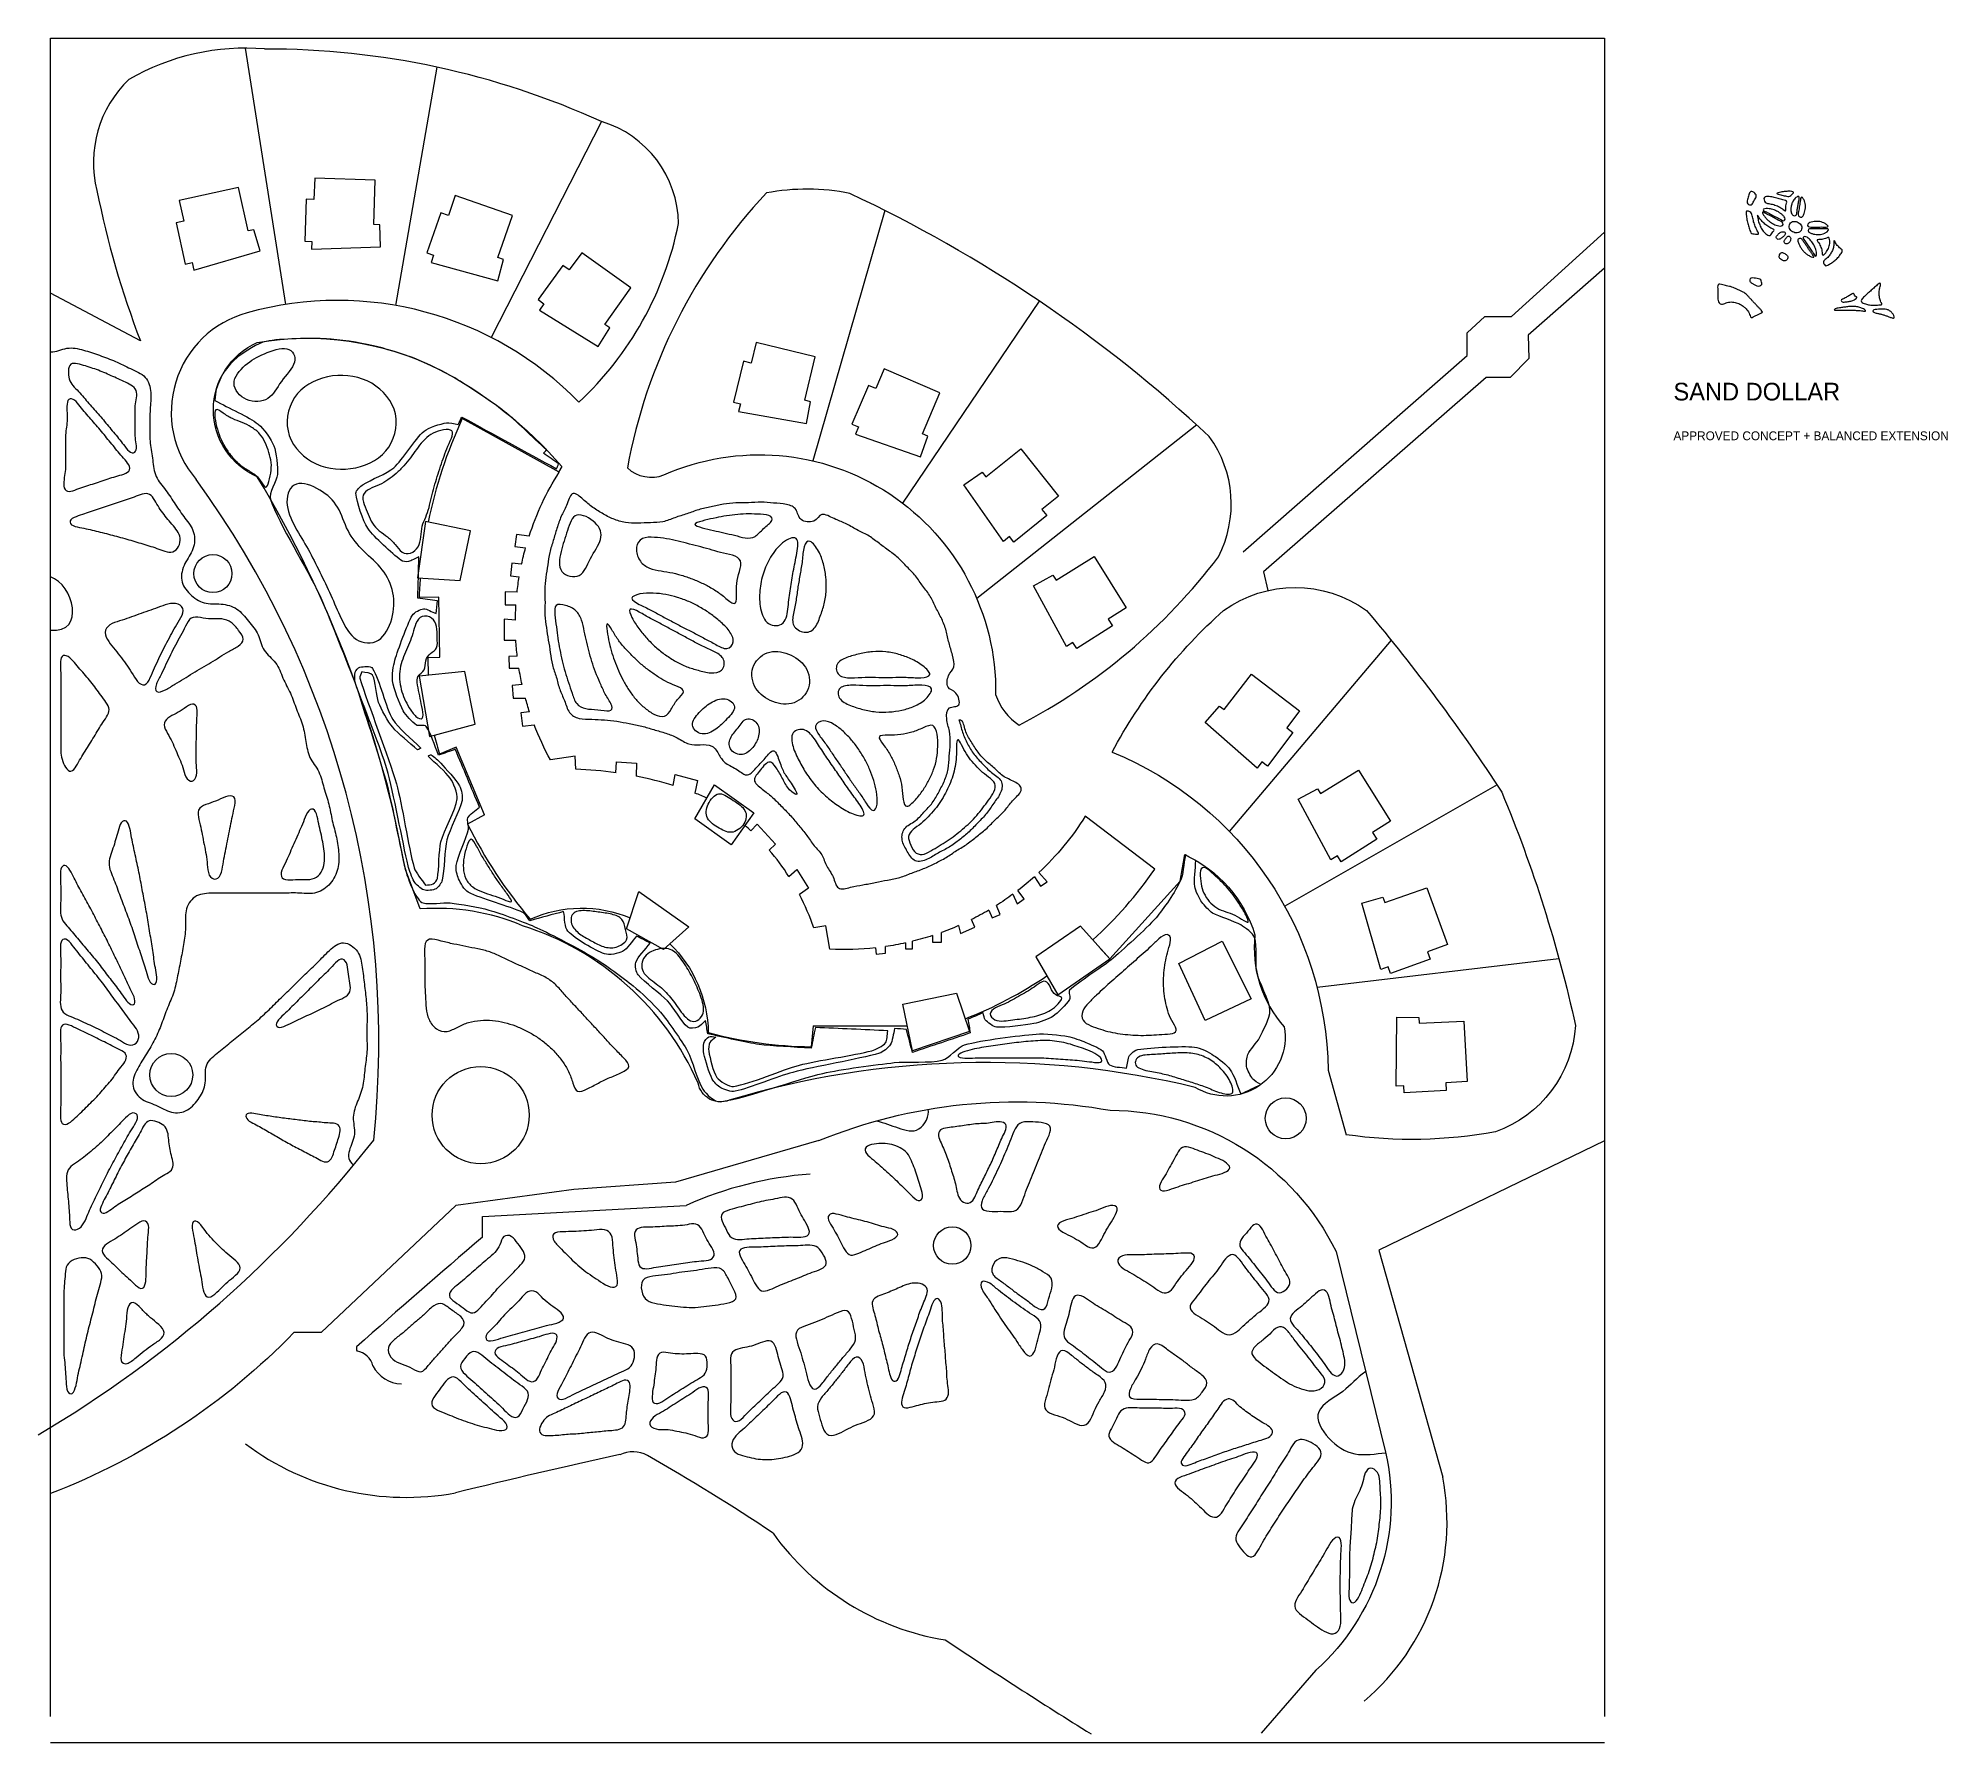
# Model space of a CAD drawing. Header units: inches. Extents: x 36 to 79.2, y 17.3 to 55.9.
import ezdxf

# ---------------------------------------------------------------- set-up
doc = ezdxf.new("R2010")
doc.units = ezdxf.units.IN
for name, color, linetype, lineweight in [('01_ORIGINAL_CAD', 7, 'CONTINUOUS', 20), ('02_APPROVED_PDF_OUTLINES', 7, 'CONTINUOUS', 15), ('04_APPROVED_PERIMETER', 7, 'CONTINUOUS', 15), ('10_EXTENSION_MASSES', 7, 'CONTINUOUS', 15), ('11_NODAL_COURTS', 7, 'CONTINUOUS', 15), ('12_OPTION_LABEL', 7, 'CONTINUOUS', 15), ('13_CONCEPT_ICON', 7, 'CONTINUOUS', 15), ('15_NEIGHBOURHOOD_CIRCULATION', 7, 'CONTINUOUS', 13)]:
    doc.layers.add(name, color=color, linetype=linetype, lineweight=lineweight)

msp = doc.modelspace()

# ---------------------------------------------------------------- texts
at = {"layer": '12_OPTION_LABEL'}
for s, height, p in [('SAND DOLLAR', 0.4, (73, 47.7)), ('APPROVED CONCEPT + BALANCED EXTENSION', 0.2, (73, 46.8))]:
    msp.add_text(s, height=height, dxfattribs=at).set_placement(p)

# ---------------------------------------------------------------- blocks, each defined once
blk = doc.blocks.new('CONCEPT_ICON_05_SAND_DOLLAR')
at = {"layer": '13_CONCEPT_ICON'}
for points, knots in [([(48.17, 45.1), (48.29, 45.14), (48.47, 45.04), (48.58, 44.93), (48.7, 44.82), (48.74, 44.69), (48.7, 44.55), (48.67, 44.42), (48.56, 44.27), (48.47, 44.12), (48.39, 43.96), (48.34, 43.8), (48.22, 43.74), (48.1, 43.68), (47.91, 43.72), (47.83, 43.83), (47.74, 43.94), (47.77, 44.11), (47.81, 44.28), (47.85, 44.44), (47.9, 44.6), (47.95, 44.75), (48, 44.91), (48.05, 45.07), (48.17, 45.1)], [0, 0, 0, 0, 0.125, 0.125, 0.125, 0.25, 0.25, 0.25, 0.375, 0.375, 0.375, 0.5, 0.5, 0.5, 0.625, 0.625, 0.625, 0.75, 0.75, 0.75, 0.875, 0.875, 0.875, 1, 1, 1, 1]), ([(49.65, 44.57), (49.73, 44.61), (49.83, 44.61), (49.92, 44.6), (50.02, 44.59), (50.11, 44.58), (50.2, 44.57), (50.29, 44.55), (50.37, 44.54), (50.46, 44.52), (50.55, 44.49), (50.63, 44.47), (50.72, 44.45), (50.8, 44.43), (50.89, 44.41), (50.98, 44.38), (51.06, 44.36), (51.15, 44.34), (51.23, 44.31), (51.31, 44.29), (51.4, 44.26), (51.49, 44.24), (51.58, 44.22), (51.68, 44.21), (51.75, 44.17), (51.83, 44.14), (51.87, 44.09), (51.88, 44.02), (51.89, 43.94), (51.85, 43.85), (51.83, 43.76), (51.8, 43.67), (51.79, 43.58), (51.78, 43.49), (51.78, 43.39), (51.79, 43.28), (51.78, 43.2), (51.77, 43.13), (51.75, 43.09), (51.7, 43.11), (51.65, 43.13), (51.56, 43.2), (51.49, 43.27), (51.41, 43.33), (51.33, 43.38), (51.26, 43.43), (51.18, 43.47), (51.11, 43.52), (51.03, 43.55), (50.95, 43.59), (50.86, 43.63), (50.78, 43.66), (50.7, 43.69), (50.62, 43.72), (50.53, 43.75), (50.45, 43.77), (50.36, 43.79), (50.27, 43.81), (50.18, 43.82), (50.1, 43.83), (50.01, 43.85), (49.92, 43.87), (49.83, 43.89), (49.75, 43.93), (49.68, 43.97), (49.61, 44.04), (49.57, 44.12), (49.53, 44.2), (49.51, 44.29), (49.52, 44.38), (49.53, 44.46), (49.58, 44.54), (49.65, 44.57)], [0, 0, 0, 0, 0.041667, 0.041667, 0.041667, 0.083333, 0.083333, 0.083333, 0.125, 0.125, 0.125, 0.166667, 0.166667, 0.166667, 0.208333, 0.208333, 0.208333, 0.25, 0.25, 0.25, 0.291667, 0.291667, 0.291667, 0.333333, 0.333333, 0.333333, 0.375, 0.375, 0.375, 0.416667, 0.416667, 0.416667, 0.458333, 0.458333, 0.458333, 0.5, 0.5, 0.5, 0.541667, 0.541667, 0.541667, 0.583333, 0.583333, 0.583333, 0.625, 0.625, 0.625, 0.666667, 0.666667, 0.666667, 0.708333, 0.708333, 0.708333, 0.75, 0.75, 0.75, 0.791667, 0.791667, 0.791667, 0.833333, 0.833333, 0.833333, 0.875, 0.875, 0.875, 0.916667, 0.916667, 0.916667, 0.958333, 0.958333, 0.958333, 1, 1, 1, 1]), ([(50.84, 44.89), (50.84, 44.92), (50.92, 44.95), (51, 44.97), (51.09, 44.99), (51.17, 45.01), (51.26, 45.03), (51.34, 45.05), (51.42, 45.07), (51.5, 45.08), (51.58, 45.09), (51.66, 45.1), (51.75, 45.11), (51.83, 45.12), (51.92, 45.13), (52, 45.13), (52.08, 45.13), (52.16, 45.13), (52.25, 45.13), (52.35, 45.12), (52.45, 45.12), (52.52, 45.09), (52.58, 45.07), (52.61, 45.03), (52.58, 44.98), (52.55, 44.93), (52.47, 44.87), (52.4, 44.8), (52.33, 44.73), (52.27, 44.66), (52.2, 44.62), (52.14, 44.58), (52.06, 44.58), (51.98, 44.59), (51.9, 44.6), (51.82, 44.63), (51.74, 44.65), (51.65, 44.67), (51.57, 44.68), (51.5, 44.7), (51.42, 44.72), (51.34, 44.74), (51.26, 44.76), (51.18, 44.78), (51.09, 44.8), (51, 44.82), (50.92, 44.84), (50.84, 44.87), (50.84, 44.89)], [0, 0, 0, 0, 0.0625, 0.0625, 0.0625, 0.125, 0.125, 0.125, 0.1875, 0.1875, 0.1875, 0.25, 0.25, 0.25, 0.3125, 0.3125, 0.3125, 0.375, 0.375, 0.375, 0.4375, 0.4375, 0.4375, 0.5, 0.5, 0.5, 0.5625, 0.5625, 0.5625, 0.625, 0.625, 0.625, 0.6875, 0.6875, 0.6875, 0.75, 0.75, 0.75, 0.8125, 0.8125, 0.8125, 0.875, 0.875, 0.875, 0.9375, 0.9375, 0.9375, 1, 1, 1, 1]), ([(52.84, 42.66), (52.76, 42.59), (52.61, 42.58), (52.51, 42.65), (52.41, 42.71), (52.35, 42.85), (52.33, 42.99), (52.3, 43.13), (52.3, 43.26), (52.31, 43.4), (52.33, 43.53), (52.35, 43.67), (52.39, 43.79), (52.43, 43.92), (52.48, 44.03), (52.55, 44.15), (52.63, 44.27), (52.72, 44.39), (52.83, 44.48), (52.94, 44.56), (53.07, 44.62), (53.13, 44.58), (53.19, 44.53), (53.17, 44.38), (53.15, 44.24), (53.13, 44.1), (53.1, 43.96), (53.07, 43.83), (53.04, 43.7), (53.02, 43.57), (53, 43.44), (52.98, 43.31), (52.97, 43.17), (52.95, 43.03), (52.93, 42.89), (52.92, 42.74), (52.84, 42.66)], [0, 0, 0, 0, 0.083333, 0.083333, 0.083333, 0.166667, 0.166667, 0.166667, 0.25, 0.25, 0.25, 0.333333, 0.333333, 0.333333, 0.416667, 0.416667, 0.416667, 0.5, 0.5, 0.5, 0.583333, 0.583333, 0.583333, 0.666667, 0.666667, 0.666667, 0.75, 0.75, 0.75, 0.833333, 0.833333, 0.833333, 0.916667, 0.916667, 0.916667, 1, 1, 1, 1]), ([(53.08, 42.6), (53.04, 42.68), (53.05, 42.78), (53.07, 42.88), (53.09, 42.98), (53.11, 43.08), (53.13, 43.18), (53.15, 43.28), (53.16, 43.38), (53.17, 43.48), (53.19, 43.58), (53.21, 43.68), (53.22, 43.77), (53.24, 43.87), (53.26, 43.96), (53.27, 44.07), (53.28, 44.18), (53.29, 44.3), (53.32, 44.39), (53.34, 44.47), (53.39, 44.53), (53.45, 44.51), (53.51, 44.49), (53.59, 44.38), (53.64, 44.29), (53.69, 44.19), (53.73, 44.1), (53.75, 44), (53.78, 43.91), (53.8, 43.81), (53.81, 43.71), (53.82, 43.61), (53.82, 43.5), (53.81, 43.4), (53.81, 43.3), (53.79, 43.19), (53.77, 43.1), (53.75, 43), (53.71, 42.91), (53.68, 42.82), (53.64, 42.72), (53.6, 42.61), (53.54, 42.54), (53.48, 42.47), (53.4, 42.44), (53.31, 42.45), (53.22, 42.47), (53.12, 42.53), (53.08, 42.6)], [0, 0, 0, 0, 0.0625, 0.0625, 0.0625, 0.125, 0.125, 0.125, 0.1875, 0.1875, 0.1875, 0.25, 0.25, 0.25, 0.3125, 0.3125, 0.3125, 0.375, 0.375, 0.375, 0.4375, 0.4375, 0.4375, 0.5, 0.5, 0.5, 0.5625, 0.5625, 0.5625, 0.625, 0.625, 0.625, 0.6875, 0.6875, 0.6875, 0.75, 0.75, 0.75, 0.8125, 0.8125, 0.8125, 0.875, 0.875, 0.875, 0.9375, 0.9375, 0.9375, 1, 1, 1, 1]), ([(47.7, 43.06), (47.74, 43.1), (47.83, 43.09), (47.91, 43.06), (48, 43.04), (48.08, 43), (48.15, 42.94), (48.21, 42.88), (48.24, 42.81), (48.27, 42.73), (48.3, 42.65), (48.32, 42.56), (48.34, 42.48), (48.35, 42.39), (48.37, 42.31), (48.39, 42.23), (48.41, 42.14), (48.43, 42.06), (48.45, 41.98), (48.48, 41.89), (48.5, 41.81), (48.53, 41.73), (48.55, 41.65), (48.58, 41.57), (48.61, 41.49), (48.65, 41.41), (48.68, 41.33), (48.72, 41.26), (48.75, 41.18), (48.78, 41.1), (48.83, 41.02), (48.88, 40.94), (48.93, 40.85), (48.96, 40.79), (48.98, 40.73), (48.96, 40.69), (48.9, 40.68), (48.84, 40.67), (48.74, 40.69), (48.64, 40.7), (48.54, 40.71), (48.45, 40.71), (48.37, 40.72), (48.29, 40.74), (48.21, 40.78), (48.16, 40.84), (48.12, 40.9), (48.09, 40.99), (48.06, 41.07), (48.03, 41.16), (48, 41.24), (47.98, 41.32), (47.95, 41.4), (47.92, 41.48), (47.9, 41.56), (47.88, 41.64), (47.85, 41.72), (47.84, 41.81), (47.82, 41.89), (47.8, 41.98), (47.78, 42.06), (47.76, 42.14), (47.75, 42.23), (47.74, 42.32), (47.72, 42.4), (47.72, 42.48), (47.7, 42.57), (47.69, 42.66), (47.68, 42.76), (47.67, 42.85), (47.66, 42.94), (47.66, 43.02), (47.7, 43.06)], [0, 0, 0, 0, 0.041667, 0.041667, 0.041667, 0.083333, 0.083333, 0.083333, 0.125, 0.125, 0.125, 0.166667, 0.166667, 0.166667, 0.208333, 0.208333, 0.208333, 0.25, 0.25, 0.25, 0.291667, 0.291667, 0.291667, 0.333333, 0.333333, 0.333333, 0.375, 0.375, 0.375, 0.416667, 0.416667, 0.416667, 0.458333, 0.458333, 0.458333, 0.5, 0.5, 0.5, 0.541667, 0.541667, 0.541667, 0.583333, 0.583333, 0.583333, 0.625, 0.625, 0.625, 0.666667, 0.666667, 0.666667, 0.708333, 0.708333, 0.708333, 0.75, 0.75, 0.75, 0.791667, 0.791667, 0.791667, 0.833333, 0.833333, 0.833333, 0.875, 0.875, 0.875, 0.916667, 0.916667, 0.916667, 0.958333, 0.958333, 0.958333, 1, 1, 1, 1]), ([(48.85, 42.64), (48.87, 42.65), (48.92, 42.58), (48.96, 42.51), (49, 42.43), (49.05, 42.36), (49.1, 42.29), (49.15, 42.22), (49.2, 42.15), (49.26, 42.09), (49.31, 42.03), (49.37, 41.97), (49.43, 41.91), (49.49, 41.85), (49.56, 41.79), (49.62, 41.73), (49.68, 41.68), (49.75, 41.63), (49.81, 41.58), (49.88, 41.53), (49.95, 41.48), (50.02, 41.44), (50.08, 41.39), (50.15, 41.35), (50.23, 41.31), (50.31, 41.28), (50.39, 41.25), (50.46, 41.22), (50.54, 41.18), (50.59, 41.15), (50.58, 41.1), (50.57, 41.05), (50.5, 41), (50.44, 40.93), (50.39, 40.86), (50.35, 40.78), (50.3, 40.71), (50.26, 40.64), (50.21, 40.58), (50.15, 40.56), (50.08, 40.53), (50, 40.56), (49.92, 40.59), (49.85, 40.63), (49.78, 40.68), (49.71, 40.73), (49.65, 40.79), (49.59, 40.84), (49.53, 40.91), (49.47, 40.97), (49.42, 41.03), (49.37, 41.1), (49.33, 41.17), (49.28, 41.24), (49.24, 41.31), (49.2, 41.38), (49.17, 41.45), (49.13, 41.53), (49.1, 41.6), (49.07, 41.68), (49.04, 41.75), (49.01, 41.83), (48.99, 41.91), (48.96, 41.98), (48.94, 42.06), (48.92, 42.13), (48.9, 42.22), (48.88, 42.3), (48.86, 42.39), (48.85, 42.47), (48.84, 42.56), (48.84, 42.64), (48.85, 42.64)], [0, 0, 0, 0, 0.041667, 0.041667, 0.041667, 0.083333, 0.083333, 0.083333, 0.125, 0.125, 0.125, 0.166667, 0.166667, 0.166667, 0.208333, 0.208333, 0.208333, 0.25, 0.25, 0.25, 0.291667, 0.291667, 0.291667, 0.333333, 0.333333, 0.333333, 0.375, 0.375, 0.375, 0.416667, 0.416667, 0.416667, 0.458333, 0.458333, 0.458333, 0.5, 0.5, 0.5, 0.541667, 0.541667, 0.541667, 0.583333, 0.583333, 0.583333, 0.625, 0.625, 0.625, 0.666667, 0.666667, 0.666667, 0.708333, 0.708333, 0.708333, 0.75, 0.75, 0.75, 0.791667, 0.791667, 0.791667, 0.833333, 0.833333, 0.833333, 0.875, 0.875, 0.875, 0.916667, 0.916667, 0.916667, 0.958333, 0.958333, 0.958333, 1, 1, 1, 1]), ([(49.38, 42.97), (49.41, 43), (49.49, 42.96), (49.58, 42.91), (49.66, 42.86), (49.75, 42.81), (49.83, 42.77), (49.91, 42.72), (49.99, 42.68), (50.07, 42.64), (50.15, 42.6), (50.23, 42.55), (50.32, 42.51), (50.4, 42.46), (50.48, 42.42), (50.56, 42.38), (50.64, 42.34), (50.72, 42.29), (50.8, 42.25), (50.88, 42.2), (50.96, 42.16), (51.05, 42.12), (51.13, 42.08), (51.22, 42.05), (51.3, 42), (51.38, 41.96), (51.46, 41.91), (51.49, 41.83), (51.52, 41.75), (51.5, 41.65), (51.44, 41.6), (51.39, 41.54), (51.29, 41.53), (51.2, 41.53), (51.1, 41.54), (51.01, 41.57), (50.92, 41.59), (50.83, 41.62), (50.74, 41.64), (50.66, 41.67), (50.57, 41.71), (50.49, 41.75), (50.41, 41.79), (50.33, 41.84), (50.25, 41.89), (50.18, 41.94), (50.1, 41.99), (50.03, 42.05), (49.95, 42.11), (49.88, 42.18), (49.81, 42.25), (49.75, 42.32), (49.69, 42.39), (49.63, 42.46), (49.57, 42.54), (49.51, 42.61), (49.46, 42.7), (49.41, 42.78), (49.37, 42.87), (49.35, 42.95), (49.38, 42.97)], [0, 0, 0, 0, 0.05, 0.05, 0.05, 0.1, 0.1, 0.1, 0.15, 0.15, 0.15, 0.2, 0.2, 0.2, 0.25, 0.25, 0.25, 0.3, 0.3, 0.3, 0.35, 0.35, 0.35, 0.4, 0.4, 0.4, 0.45, 0.45, 0.45, 0.5, 0.5, 0.5, 0.55, 0.55, 0.55, 0.6, 0.6, 0.6, 0.65, 0.65, 0.65, 0.7, 0.7, 0.7, 0.75, 0.75, 0.75, 0.8, 0.8, 0.8, 0.85, 0.85, 0.85, 0.9, 0.9, 0.9, 0.95, 0.95, 0.95, 1, 1, 1, 1]), ([(49.42, 43.22), (49.42, 43.27), (49.5, 43.3), (49.6, 43.32), (49.69, 43.34), (49.8, 43.34), (49.9, 43.34), (50, 43.33), (50.09, 43.32), (50.18, 43.31), (50.27, 43.29), (50.36, 43.27), (50.45, 43.24), (50.54, 43.21), (50.62, 43.18), (50.71, 43.14), (50.79, 43.11), (50.87, 43.07), (50.95, 43.02), (51.03, 42.98), (51.11, 42.93), (51.19, 42.87), (51.26, 42.82), (51.34, 42.76), (51.41, 42.7), (51.48, 42.63), (51.56, 42.57), (51.61, 42.49), (51.67, 42.41), (51.72, 42.32), (51.71, 42.24), (51.7, 42.16), (51.64, 42.09), (51.56, 42.08), (51.49, 42.08), (51.4, 42.13), (51.32, 42.17), (51.23, 42.22), (51.15, 42.26), (51.07, 42.31), (50.99, 42.35), (50.91, 42.39), (50.82, 42.44), (50.74, 42.48), (50.66, 42.52), (50.58, 42.56), (50.49, 42.6), (50.41, 42.65), (50.33, 42.69), (50.25, 42.74), (50.17, 42.78), (50.09, 42.82), (50.01, 42.87), (49.93, 42.91), (49.84, 42.95), (49.76, 43), (49.67, 43.04), (49.58, 43.08), (49.49, 43.13), (49.41, 43.18), (49.42, 43.22)], [0, 0, 0, 0, 0.05, 0.05, 0.05, 0.1, 0.1, 0.1, 0.15, 0.15, 0.15, 0.2, 0.2, 0.2, 0.25, 0.25, 0.25, 0.3, 0.3, 0.3, 0.35, 0.35, 0.35, 0.4, 0.4, 0.4, 0.45, 0.45, 0.45, 0.5, 0.5, 0.5, 0.55, 0.55, 0.55, 0.6, 0.6, 0.6, 0.65, 0.65, 0.65, 0.7, 0.7, 0.7, 0.75, 0.75, 0.75, 0.8, 0.8, 0.8, 0.85, 0.85, 0.85, 0.9, 0.9, 0.9, 0.95, 0.95, 0.95, 1, 1, 1, 1]), ([(52.48, 41.99), (52.33, 41.93), (52.2, 41.8), (52.15, 41.65), (52.1, 41.5), (52.14, 41.32), (52.22, 41.18), (52.31, 41.04), (52.45, 40.94), (52.6, 40.88), (52.76, 40.82), (52.93, 40.8), (53.09, 40.86), (53.24, 40.91), (53.36, 41.04), (53.41, 41.19), (53.46, 41.35), (53.43, 41.52), (53.35, 41.66), (53.26, 41.8), (53.12, 41.9), (52.96, 41.96), (52.8, 42.02), (52.63, 42.04), (52.48, 41.99)], [0, 0, 0, 0, 0.125, 0.125, 0.125, 0.25, 0.25, 0.25, 0.375, 0.375, 0.375, 0.5, 0.5, 0.5, 0.625, 0.625, 0.625, 0.75, 0.75, 0.75, 0.875, 0.875, 0.875, 1, 1, 1, 1]), ([(54.11, 41.49), (54.04, 41.54), (54.02, 41.65), (54.06, 41.72), (54.1, 41.8), (54.19, 41.85), (54.28, 41.88), (54.38, 41.92), (54.47, 41.94), (54.57, 41.96), (54.67, 41.98), (54.77, 42), (54.87, 42.01), (54.96, 42.02), (55.07, 42.02), (55.17, 42.01), (55.27, 42), (55.36, 41.98), (55.46, 41.95), (55.55, 41.92), (55.64, 41.89), (55.73, 41.85), (55.82, 41.81), (55.91, 41.76), (56, 41.69), (56.08, 41.63), (56.17, 41.55), (56.16, 41.5), (56.15, 41.45), (56.06, 41.43), (55.95, 41.42), (55.85, 41.42), (55.73, 41.43), (55.63, 41.43), (55.52, 41.44), (55.42, 41.43), (55.32, 41.43), (55.21, 41.43), (55.11, 41.43), (55.01, 41.43), (54.9, 41.43), (54.8, 41.43), (54.7, 41.43), (54.59, 41.43), (54.48, 41.42), (54.38, 41.42), (54.27, 41.42), (54.17, 41.43), (54.11, 41.49)], [0, 0, 0, 0, 0.0625, 0.0625, 0.0625, 0.125, 0.125, 0.125, 0.1875, 0.1875, 0.1875, 0.25, 0.25, 0.25, 0.3125, 0.3125, 0.3125, 0.375, 0.375, 0.375, 0.4375, 0.4375, 0.4375, 0.5, 0.5, 0.5, 0.5625, 0.5625, 0.5625, 0.625, 0.625, 0.625, 0.6875, 0.6875, 0.6875, 0.75, 0.75, 0.75, 0.8125, 0.8125, 0.8125, 0.875, 0.875, 0.875, 0.9375, 0.9375, 0.9375, 1, 1, 1, 1]), ([(51.52, 40.94), (51.41, 40.96), (51.3, 40.91), (51.2, 40.85), (51.1, 40.79), (51.02, 40.72), (50.94, 40.63), (50.86, 40.55), (50.77, 40.45), (50.78, 40.35), (50.79, 40.26), (50.9, 40.17), (51, 40.15), (51.11, 40.14), (51.22, 40.19), (51.31, 40.26), (51.41, 40.33), (51.48, 40.4), (51.57, 40.49), (51.65, 40.58), (51.74, 40.67), (51.74, 40.76), (51.73, 40.85), (51.63, 40.93), (51.52, 40.94)], [0, 0, 0, 0, 0.125, 0.125, 0.125, 0.25, 0.25, 0.25, 0.375, 0.375, 0.375, 0.5, 0.5, 0.5, 0.625, 0.625, 0.625, 0.75, 0.75, 0.75, 0.875, 0.875, 0.875, 1, 1, 1, 1]), ([(52.01, 40.49), (51.94, 40.46), (51.88, 40.37), (51.82, 40.29), (51.75, 40.21), (51.68, 40.14), (51.64, 40.05), (51.61, 39.96), (51.61, 39.86), (51.66, 39.79), (51.72, 39.71), (51.82, 39.67), (51.92, 39.69), (52.01, 39.7), (52.09, 39.77), (52.15, 39.85), (52.21, 39.92), (52.26, 40.01), (52.28, 40.11), (52.31, 40.2), (52.3, 40.31), (52.24, 40.39), (52.19, 40.46), (52.09, 40.51), (52.01, 40.49)], [0, 0, 0, 0, 0.125, 0.125, 0.125, 0.25, 0.25, 0.25, 0.375, 0.375, 0.375, 0.5, 0.5, 0.5, 0.625, 0.625, 0.625, 0.75, 0.75, 0.75, 0.875, 0.875, 0.875, 1, 1, 1, 1]), ([(53.07, 40.17), (53.12, 40.25), (53.24, 40.27), (53.33, 40.24), (53.43, 40.2), (53.5, 40.11), (53.57, 40.01), (53.63, 39.91), (53.7, 39.81), (53.76, 39.72), (53.82, 39.62), (53.89, 39.53), (53.95, 39.43), (54.02, 39.34), (54.09, 39.24), (54.15, 39.15), (54.21, 39.05), (54.28, 38.96), (54.34, 38.87), (54.41, 38.77), (54.48, 38.67), (54.55, 38.57), (54.62, 38.47), (54.69, 38.36), (54.67, 38.32), (54.64, 38.28), (54.53, 38.3), (54.42, 38.34), (54.32, 38.38), (54.21, 38.45), (54.11, 38.51), (54.01, 38.58), (53.92, 38.64), (53.83, 38.72), (53.74, 38.79), (53.66, 38.88), (53.58, 38.97), (53.5, 39.06), (53.43, 39.15), (53.37, 39.25), (53.31, 39.34), (53.26, 39.44), (53.2, 39.54), (53.15, 39.64), (53.1, 39.75), (53.06, 39.86), (53.03, 39.98), (53.01, 40.1), (53.07, 40.17)], [0, 0, 0, 0, 0.0625, 0.0625, 0.0625, 0.125, 0.125, 0.125, 0.1875, 0.1875, 0.1875, 0.25, 0.25, 0.25, 0.3125, 0.3125, 0.3125, 0.375, 0.375, 0.375, 0.4375, 0.4375, 0.4375, 0.5, 0.5, 0.5, 0.5625, 0.5625, 0.5625, 0.625, 0.625, 0.625, 0.6875, 0.6875, 0.6875, 0.75, 0.75, 0.75, 0.8125, 0.8125, 0.8125, 0.875, 0.875, 0.875, 0.9375, 0.9375, 0.9375, 1, 1, 1, 1]), ([(53.57, 40.33), (53.59, 40.39), (53.66, 40.44), (53.75, 40.45), (53.83, 40.45), (53.91, 40.41), (53.99, 40.37), (54.07, 40.32), (54.14, 40.26), (54.2, 40.2), (54.27, 40.14), (54.33, 40.08), (54.39, 40.01), (54.45, 39.94), (54.5, 39.87), (54.55, 39.8), (54.6, 39.72), (54.65, 39.65), (54.69, 39.57), (54.73, 39.5), (54.77, 39.42), (54.8, 39.34), (54.84, 39.26), (54.87, 39.18), (54.89, 39.1), (54.92, 39.02), (54.94, 38.94), (54.95, 38.84), (54.97, 38.75), (54.98, 38.65), (54.96, 38.56), (54.95, 38.47), (54.92, 38.41), (54.88, 38.41), (54.83, 38.42), (54.77, 38.5), (54.72, 38.58), (54.67, 38.66), (54.62, 38.74), (54.57, 38.81), (54.52, 38.89), (54.47, 38.96), (54.41, 39.03), (54.36, 39.1), (54.31, 39.17), (54.26, 39.24), (54.22, 39.32), (54.17, 39.39), (54.12, 39.46), (54.07, 39.54), (54.02, 39.61), (53.97, 39.68), (53.92, 39.75), (53.87, 39.82), (53.82, 39.9), (53.77, 39.97), (53.71, 40.04), (53.66, 40.12), (53.61, 40.19), (53.56, 40.27), (53.57, 40.33)], [0, 0, 0, 0, 0.05, 0.05, 0.05, 0.1, 0.1, 0.1, 0.15, 0.15, 0.15, 0.2, 0.2, 0.2, 0.25, 0.25, 0.25, 0.3, 0.3, 0.3, 0.35, 0.35, 0.35, 0.4, 0.4, 0.4, 0.45, 0.45, 0.45, 0.5, 0.5, 0.5, 0.55, 0.55, 0.55, 0.6, 0.6, 0.6, 0.65, 0.65, 0.65, 0.7, 0.7, 0.7, 0.75, 0.75, 0.75, 0.8, 0.8, 0.8, 0.85, 0.85, 0.85, 0.9, 0.9, 0.9, 0.95, 0.95, 0.95, 1, 1, 1, 1]), ([(54.13, 41.19), (54.19, 41.24), (54.3, 41.25), (54.41, 41.25), (54.51, 41.25), (54.62, 41.24), (54.72, 41.24), (54.83, 41.24), (54.93, 41.24), (55.03, 41.24), (55.14, 41.24), (55.24, 41.24), (55.35, 41.24), (55.45, 41.24), (55.55, 41.24), (55.65, 41.24), (55.76, 41.25), (55.88, 41.26), (55.98, 41.25), (56.09, 41.25), (56.18, 41.23), (56.2, 41.17), (56.21, 41.11), (56.15, 41.02), (56.07, 40.94), (55.99, 40.87), (55.9, 40.82), (55.81, 40.78), (55.72, 40.74), (55.62, 40.71), (55.53, 40.69), (55.43, 40.67), (55.33, 40.65), (55.23, 40.65), (55.14, 40.64), (55.04, 40.64), (54.94, 40.65), (54.84, 40.66), (54.74, 40.68), (54.65, 40.7), (54.55, 40.73), (54.46, 40.76), (54.36, 40.8), (54.27, 40.84), (54.17, 40.89), (54.12, 40.96), (54.07, 41.04), (54.07, 41.13), (54.13, 41.19)], [0, 0, 0, 0, 0.0625, 0.0625, 0.0625, 0.125, 0.125, 0.125, 0.1875, 0.1875, 0.1875, 0.25, 0.25, 0.25, 0.3125, 0.3125, 0.3125, 0.375, 0.375, 0.375, 0.4375, 0.4375, 0.4375, 0.5, 0.5, 0.5, 0.5625, 0.5625, 0.5625, 0.625, 0.625, 0.625, 0.6875, 0.6875, 0.6875, 0.75, 0.75, 0.75, 0.8125, 0.8125, 0.8125, 0.875, 0.875, 0.875, 0.9375, 0.9375, 0.9375, 1, 1, 1, 1]), ([(55.02, 40.09), (55.03, 40.12), (55.12, 40.12), (55.22, 40.12), (55.31, 40.12), (55.41, 40.13), (55.5, 40.14), (55.59, 40.15), (55.67, 40.16), (55.76, 40.19), (55.84, 40.22), (55.92, 40.25), (56.01, 40.29), (56.09, 40.33), (56.17, 40.36), (56.23, 40.34), (56.28, 40.32), (56.31, 40.23), (56.32, 40.14), (56.34, 40.05), (56.34, 39.96), (56.34, 39.86), (56.34, 39.77), (56.33, 39.68), (56.31, 39.6), (56.3, 39.51), (56.28, 39.43), (56.25, 39.34), (56.22, 39.26), (56.18, 39.18), (56.14, 39.1), (56.1, 39.03), (56.06, 38.95), (56.01, 38.88), (55.96, 38.81), (55.9, 38.73), (55.83, 38.66), (55.77, 38.59), (55.69, 38.52), (55.64, 38.51), (55.59, 38.51), (55.57, 38.58), (55.56, 38.66), (55.54, 38.75), (55.54, 38.85), (55.53, 38.94), (55.52, 39.04), (55.49, 39.12), (55.47, 39.2), (55.44, 39.28), (55.41, 39.36), (55.38, 39.44), (55.34, 39.52), (55.31, 39.6), (55.26, 39.68), (55.22, 39.76), (55.16, 39.84), (55.11, 39.91), (55.05, 39.99), (55, 40.06), (55.02, 40.09)], [0, 0, 0, 0, 0.05, 0.05, 0.05, 0.1, 0.1, 0.1, 0.15, 0.15, 0.15, 0.2, 0.2, 0.2, 0.25, 0.25, 0.25, 0.3, 0.3, 0.3, 0.35, 0.35, 0.35, 0.4, 0.4, 0.4, 0.45, 0.45, 0.45, 0.5, 0.5, 0.5, 0.55, 0.55, 0.55, 0.6, 0.6, 0.6, 0.65, 0.65, 0.65, 0.7, 0.7, 0.7, 0.75, 0.75, 0.75, 0.8, 0.8, 0.8, 0.85, 0.85, 0.85, 0.9, 0.9, 0.9, 0.95, 0.95, 0.95, 1, 1, 1, 1]), ([(56.79, 40.02), (56.81, 40.03), (56.85, 39.97), (56.88, 39.9), (56.91, 39.84), (56.95, 39.76), (56.99, 39.7), (57.03, 39.63), (57.07, 39.58), (57.12, 39.52), (57.16, 39.47), (57.22, 39.41), (57.27, 39.36), (57.32, 39.31), (57.38, 39.25), (57.44, 39.21), (57.5, 39.16), (57.57, 39.12), (57.61, 39.07), (57.64, 39.01), (57.65, 38.95), (57.63, 38.89), (57.61, 38.83), (57.57, 38.76), (57.52, 38.7), (57.48, 38.64), (57.44, 38.58), (57.39, 38.52), (57.35, 38.46), (57.3, 38.4), (57.26, 38.35), (57.21, 38.29), (57.16, 38.23), (57.11, 38.18), (57.06, 38.13), (57, 38.08), (56.94, 38.03), (56.89, 37.98), (56.83, 37.94), (56.77, 37.89), (56.72, 37.84), (56.66, 37.8), (56.6, 37.76), (56.54, 37.72), (56.48, 37.68), (56.42, 37.64), (56.35, 37.61), (56.29, 37.57), (56.23, 37.53), (56.17, 37.49), (56.1, 37.45), (56.03, 37.43), (55.97, 37.41), (55.91, 37.42), (55.85, 37.45), (55.8, 37.49), (55.76, 37.56), (55.73, 37.63), (55.7, 37.7), (55.67, 37.77), (55.68, 37.83), (55.69, 37.89), (55.73, 37.94), (55.78, 37.99), (55.83, 38.03), (55.9, 38.07), (55.96, 38.12), (56.02, 38.17), (56.07, 38.22), (56.12, 38.28), (56.18, 38.33), (56.23, 38.39), (56.27, 38.44), (56.32, 38.5), (56.36, 38.56), (56.4, 38.62), (56.44, 38.68), (56.48, 38.75), (56.51, 38.81), (56.55, 38.87), (56.58, 38.94), (56.61, 39), (56.63, 39.07), (56.66, 39.14), (56.68, 39.2), (56.7, 39.27), (56.72, 39.34), (56.73, 39.41), (56.75, 39.48), (56.76, 39.55), (56.76, 39.63), (56.76, 39.71), (56.76, 39.79), (56.76, 39.87), (56.76, 39.95), (56.77, 40.01), (56.79, 40.02)], [0, 0, 0, 0, 0.03125, 0.03125, 0.03125, 0.0625, 0.0625, 0.0625, 0.09375, 0.09375, 0.09375, 0.125, 0.125, 0.125, 0.15625, 0.15625, 0.15625, 0.1875, 0.1875, 0.1875, 0.21875, 0.21875, 0.21875, 0.25, 0.25, 0.25, 0.28125, 0.28125, 0.28125, 0.3125, 0.3125, 0.3125, 0.34375, 0.34375, 0.34375, 0.375, 0.375, 0.375, 0.40625, 0.40625, 0.40625, 0.4375, 0.4375, 0.4375, 0.46875, 0.46875, 0.46875, 0.5, 0.5, 0.5, 0.53125, 0.53125, 0.53125, 0.5625, 0.5625, 0.5625, 0.59375, 0.59375, 0.59375, 0.625, 0.625, 0.625, 0.65625, 0.65625, 0.65625, 0.6875, 0.6875, 0.6875, 0.71875, 0.71875, 0.71875, 0.75, 0.75, 0.75, 0.78125, 0.78125, 0.78125, 0.8125, 0.8125, 0.8125, 0.84375, 0.84375, 0.84375, 0.875, 0.875, 0.875, 0.90625, 0.90625, 0.90625, 0.9375, 0.9375, 0.9375, 0.96875, 0.96875, 0.96875, 1, 1, 1, 1]), ([(51.38, 38.79), (51.28, 38.78), (51.19, 38.67), (51.14, 38.56), (51.09, 38.45), (51.08, 38.34), (51.13, 38.24), (51.18, 38.15), (51.29, 38.08), (51.39, 38.01), (51.5, 37.95), (51.6, 37.91), (51.71, 37.93), (51.81, 37.95), (51.92, 38.05), (51.97, 38.15), (52.02, 38.26), (52.01, 38.36), (51.95, 38.45), (51.89, 38.54), (51.77, 38.6), (51.67, 38.67), (51.56, 38.74), (51.47, 38.81), (51.38, 38.79)], [0, 0, 0, 0, 0.125, 0.125, 0.125, 0.25, 0.25, 0.25, 0.375, 0.375, 0.375, 0.5, 0.5, 0.5, 0.625, 0.625, 0.625, 0.75, 0.75, 0.75, 0.875, 0.875, 0.875, 1, 1, 1, 1]), ([(49.18, 35.95), (49.23, 35.89), (49.25, 35.81), (49.27, 35.73), (49.29, 35.64), (49.32, 35.56), (49.29, 35.49), (49.25, 35.42), (49.15, 35.35), (49.06, 35.32), (48.96, 35.3), (48.86, 35.31), (48.77, 35.34), (48.68, 35.37), (48.59, 35.41), (48.51, 35.46), (48.42, 35.5), (48.34, 35.55), (48.26, 35.61), (48.18, 35.66), (48.1, 35.73), (48.06, 35.82), (48.02, 35.91), (48.03, 36.02), (48.08, 36.08), (48.13, 36.14), (48.24, 36.15), (48.34, 36.15), (48.45, 36.15), (48.55, 36.13), (48.65, 36.12), (48.75, 36.1), (48.86, 36.09), (48.96, 36.07), (49.05, 36.05), (49.14, 36.01), (49.18, 35.95)], [0, 0, 0, 0, 0.083333, 0.083333, 0.083333, 0.166667, 0.166667, 0.166667, 0.25, 0.25, 0.25, 0.333333, 0.333333, 0.333333, 0.416667, 0.416667, 0.416667, 0.5, 0.5, 0.5, 0.583333, 0.583333, 0.583333, 0.666667, 0.666667, 0.666667, 0.75, 0.75, 0.75, 0.833333, 0.833333, 0.833333, 0.916667, 0.916667, 0.916667, 1, 1, 1, 1]), ([(48.18, 32.06), (48.13, 32.08), (48.1, 32.16), (48.08, 32.25), (48.05, 32.33), (48.02, 32.42), (47.98, 32.51), (47.94, 32.59), (47.89, 32.66), (47.84, 32.74), (47.79, 32.81), (47.73, 32.88), (47.67, 32.95), (47.61, 33.02), (47.54, 33.08), (47.47, 33.14), (47.4, 33.19), (47.33, 33.25), (47.25, 33.3), (47.18, 33.35), (47.1, 33.39), (47.02, 33.43), (46.94, 33.47), (46.86, 33.51), (46.78, 33.54), (46.69, 33.57), (46.61, 33.6), (46.52, 33.62), (46.44, 33.64), (46.35, 33.66), (46.26, 33.66), (46.17, 33.67), (46.07, 33.67), (45.98, 33.66), (45.89, 33.66), (45.8, 33.64), (45.72, 33.62), (45.63, 33.59), (45.55, 33.56), (45.47, 33.52), (45.39, 33.48), (45.31, 33.43), (45.23, 33.42), (45.14, 33.41), (45.06, 33.43), (44.98, 33.48), (44.91, 33.53), (44.86, 33.6), (44.82, 33.68), (44.78, 33.77), (44.76, 33.86), (44.75, 33.95), (44.74, 34.04), (44.74, 34.13), (44.74, 34.22), (44.73, 34.31), (44.73, 34.4), (44.72, 34.5), (44.72, 34.59), (44.72, 34.68), (44.72, 34.77), (44.73, 34.87), (44.73, 34.96), (44.72, 35.06), (44.72, 35.16), (44.71, 35.26), (44.72, 35.35), (44.73, 35.43), (44.77, 35.49), (44.83, 35.5), (44.9, 35.52), (45, 35.49), (45.1, 35.46), (45.19, 35.44), (45.29, 35.41), (45.38, 35.4), (45.47, 35.38), (45.56, 35.36), (45.65, 35.34), (45.74, 35.32), (45.83, 35.3), (45.93, 35.28), (46.02, 35.27), (46.11, 35.24), (46.2, 35.21), (46.28, 35.19), (46.37, 35.15), (46.45, 35.11), (46.54, 35.07), (46.62, 35.03), (46.71, 34.99), (46.79, 34.95), (46.88, 34.91), (46.96, 34.87), (47.05, 34.83), (47.13, 34.79), (47.22, 34.75), (47.3, 34.71), (47.39, 34.68), (47.47, 34.63), (47.55, 34.59), (47.62, 34.53), (47.69, 34.47), (47.76, 34.4), (47.82, 34.33), (47.88, 34.26), (47.94, 34.19), (48.01, 34.12), (48.07, 34.05), (48.13, 33.99), (48.2, 33.92), (48.26, 33.85), (48.32, 33.78), (48.39, 33.71), (48.45, 33.64), (48.51, 33.57), (48.58, 33.51), (48.64, 33.44), (48.71, 33.37), (48.77, 33.3), (48.83, 33.23), (48.89, 33.16), (48.95, 33.1), (49.02, 33.03), (49.09, 32.96), (49.16, 32.89), (49.23, 32.82), (49.29, 32.75), (49.35, 32.68), (49.35, 32.63), (49.34, 32.57), (49.26, 32.53), (49.18, 32.49), (49.09, 32.45), (49, 32.41), (48.91, 32.37), (48.82, 32.33), (48.74, 32.29), (48.66, 32.25), (48.57, 32.2), (48.48, 32.15), (48.4, 32.11), (48.32, 32.07), (48.24, 32.04), (48.18, 32.06)], [0, 0, 0, 0, 0.020833, 0.020833, 0.020833, 0.041667, 0.041667, 0.041667, 0.0625, 0.0625, 0.0625, 0.083333, 0.083333, 0.083333, 0.104167, 0.104167, 0.104167, 0.125, 0.125, 0.125, 0.145833, 0.145833, 0.145833, 0.166667, 0.166667, 0.166667, 0.1875, 0.1875, 0.1875, 0.208333, 0.208333, 0.208333, 0.229167, 0.229167, 0.229167, 0.25, 0.25, 0.25, 0.270833, 0.270833, 0.270833, 0.291667, 0.291667, 0.291667, 0.3125, 0.3125, 0.3125, 0.333333, 0.333333, 0.333333, 0.354167, 0.354167, 0.354167, 0.375, 0.375, 0.375, 0.395833, 0.395833, 0.395833, 0.416667, 0.416667, 0.416667, 0.4375, 0.4375, 0.4375, 0.458333, 0.458333, 0.458333, 0.479167, 0.479167, 0.479167, 0.5, 0.5, 0.5, 0.520833, 0.520833, 0.520833, 0.541667, 0.541667, 0.541667, 0.5625, 0.5625, 0.5625, 0.583333, 0.583333, 0.583333, 0.604167, 0.604167, 0.604167, 0.625, 0.625, 0.625, 0.645833, 0.645833, 0.645833, 0.666667, 0.666667, 0.666667, 0.6875, 0.6875, 0.6875, 0.708333, 0.708333, 0.708333, 0.729167, 0.729167, 0.729167, 0.75, 0.75, 0.75, 0.770833, 0.770833, 0.770833, 0.791667, 0.791667, 0.791667, 0.8125, 0.8125, 0.8125, 0.833333, 0.833333, 0.833333, 0.854167, 0.854167, 0.854167, 0.875, 0.875, 0.875, 0.895833, 0.895833, 0.895833, 0.916667, 0.916667, 0.916667, 0.9375, 0.9375, 0.9375, 0.958333, 0.958333, 0.958333, 0.979167, 0.979167, 0.979167, 1, 1, 1, 1]), ([(59.12, 34.2), (59.16, 34.18), (59.16, 34.16), (59.13, 34.11), (59.1, 34.07), (59.04, 34.01), (58.98, 33.96), (58.92, 33.91), (58.87, 33.88), (58.81, 33.85), (58.75, 33.82), (58.69, 33.8), (58.63, 33.78), (58.56, 33.76), (58.5, 33.75), (58.43, 33.74), (58.37, 33.72), (58.3, 33.71), (58.24, 33.7), (58.17, 33.69), (58.1, 33.69), (58.04, 33.68), (57.97, 33.67), (57.9, 33.66), (57.83, 33.65), (57.77, 33.65), (57.69, 33.65), (57.63, 33.68), (57.57, 33.71), (57.53, 33.77), (57.53, 33.82), (57.53, 33.87), (57.59, 33.91), (57.65, 33.95), (57.71, 33.98), (57.78, 34.01), (57.84, 34.04), (57.91, 34.06), (57.97, 34.1), (58.03, 34.13), (58.09, 34.17), (58.15, 34.2), (58.21, 34.23), (58.27, 34.27), (58.33, 34.3), (58.39, 34.34), (58.45, 34.37), (58.51, 34.41), (58.57, 34.45), (58.63, 34.5), (58.69, 34.55), (58.74, 34.55), (58.79, 34.56), (58.83, 34.52), (58.87, 34.46), (58.9, 34.4), (58.93, 34.32), (58.98, 34.27), (59.02, 34.23), (59.09, 34.22), (59.12, 34.2)], [0, 0, 0, 0, 0.05, 0.05, 0.05, 0.1, 0.1, 0.1, 0.15, 0.15, 0.15, 0.2, 0.2, 0.2, 0.25, 0.25, 0.25, 0.3, 0.3, 0.3, 0.35, 0.35, 0.35, 0.4, 0.4, 0.4, 0.45, 0.45, 0.45, 0.5, 0.5, 0.5, 0.55, 0.55, 0.55, 0.6, 0.6, 0.6, 0.65, 0.65, 0.65, 0.7, 0.7, 0.7, 0.75, 0.75, 0.75, 0.8, 0.8, 0.8, 0.85, 0.85, 0.85, 0.9, 0.9, 0.9, 0.95, 0.95, 0.95, 1, 1, 1, 1]), ([(61.53, 35.61), (61.58, 35.61), (61.61, 35.55), (61.61, 35.48), (61.61, 35.42), (61.58, 35.33), (61.56, 35.25), (61.53, 35.18), (61.52, 35.1), (61.5, 35.03), (61.49, 34.95), (61.48, 34.88), (61.47, 34.8), (61.46, 34.72), (61.45, 34.64), (61.45, 34.57), (61.45, 34.49), (61.45, 34.41), (61.46, 34.33), (61.47, 34.25), (61.48, 34.18), (61.49, 34.1), (61.51, 34.03), (61.53, 33.95), (61.55, 33.88), (61.57, 33.81), (61.6, 33.74), (61.64, 33.66), (61.68, 33.59), (61.73, 33.52), (61.74, 33.47), (61.75, 33.42), (61.72, 33.39), (61.65, 33.37), (61.59, 33.36), (61.5, 33.36), (61.42, 33.35), (61.33, 33.35), (61.25, 33.34), (61.18, 33.33), (61.1, 33.33), (61.02, 33.33), (60.94, 33.33), (60.86, 33.33), (60.78, 33.33), (60.7, 33.34), (60.62, 33.34), (60.55, 33.35), (60.47, 33.36), (60.39, 33.37), (60.32, 33.39), (60.24, 33.4), (60.17, 33.42), (60.1, 33.44), (60.03, 33.47), (59.95, 33.49), (59.88, 33.51), (59.81, 33.54), (59.73, 33.58), (59.66, 33.62), (59.63, 33.67), (59.59, 33.73), (59.59, 33.8), (59.62, 33.87), (59.65, 33.94), (59.7, 34.01), (59.76, 34.07), (59.82, 34.13), (59.88, 34.18), (59.93, 34.24), (59.99, 34.29), (60.05, 34.34), (60.11, 34.4), (60.17, 34.45), (60.22, 34.5), (60.28, 34.56), (60.34, 34.61), (60.4, 34.66), (60.46, 34.71), (60.52, 34.76), (60.58, 34.82), (60.64, 34.87), (60.7, 34.92), (60.76, 34.97), (60.81, 35.02), (60.87, 35.08), (60.93, 35.13), (60.99, 35.18), (61.05, 35.23), (61.11, 35.28), (61.17, 35.34), (61.22, 35.4), (61.28, 35.46), (61.34, 35.51), (61.41, 35.57), (61.48, 35.61), (61.53, 35.61)], [0, 0, 0, 0, 0.03125, 0.03125, 0.03125, 0.0625, 0.0625, 0.0625, 0.09375, 0.09375, 0.09375, 0.125, 0.125, 0.125, 0.15625, 0.15625, 0.15625, 0.1875, 0.1875, 0.1875, 0.21875, 0.21875, 0.21875, 0.25, 0.25, 0.25, 0.28125, 0.28125, 0.28125, 0.3125, 0.3125, 0.3125, 0.34375, 0.34375, 0.34375, 0.375, 0.375, 0.375, 0.40625, 0.40625, 0.40625, 0.4375, 0.4375, 0.4375, 0.46875, 0.46875, 0.46875, 0.5, 0.5, 0.5, 0.53125, 0.53125, 0.53125, 0.5625, 0.5625, 0.5625, 0.59375, 0.59375, 0.59375, 0.625, 0.625, 0.625, 0.65625, 0.65625, 0.65625, 0.6875, 0.6875, 0.6875, 0.71875, 0.71875, 0.71875, 0.75, 0.75, 0.75, 0.78125, 0.78125, 0.78125, 0.8125, 0.8125, 0.8125, 0.84375, 0.84375, 0.84375, 0.875, 0.875, 0.875, 0.90625, 0.90625, 0.90625, 0.9375, 0.9375, 0.9375, 0.96875, 0.96875, 0.96875, 1, 1, 1, 1]), ([(56.8, 32.85), (56.79, 32.88), (56.84, 32.92), (56.91, 32.94), (56.97, 32.97), (57.05, 32.99), (57.12, 33.01), (57.19, 33.02), (57.26, 33.04), (57.33, 33.05), (57.4, 33.06), (57.47, 33.07), (57.54, 33.08), (57.61, 33.09), (57.68, 33.1), (57.75, 33.11), (57.82, 33.12), (57.89, 33.13), (57.96, 33.14), (58.03, 33.15), (58.1, 33.16), (58.18, 33.17), (58.25, 33.18), (58.32, 33.18), (58.39, 33.19), (58.46, 33.2), (58.54, 33.2), (58.61, 33.21), (58.68, 33.21), (58.75, 33.21), (58.82, 33.21), (58.89, 33.21), (58.96, 33.2), (59.03, 33.19), (59.11, 33.18), (59.18, 33.17), (59.24, 33.15), (59.31, 33.14), (59.38, 33.11), (59.45, 33.09), (59.51, 33.07), (59.58, 33.05), (59.64, 33.03), (59.71, 33), (59.77, 32.98), (59.84, 32.95), (59.91, 32.91), (59.98, 32.87), (60.02, 32.82), (60.06, 32.78), (60.07, 32.74), (60.03, 32.72), (59.99, 32.7), (59.91, 32.71), (59.83, 32.72), (59.75, 32.73), (59.68, 32.74), (59.61, 32.75), (59.53, 32.76), (59.46, 32.77), (59.39, 32.77), (59.32, 32.78), (59.25, 32.78), (59.18, 32.79), (59.1, 32.79), (59.03, 32.8), (58.96, 32.8), (58.89, 32.81), (58.82, 32.81), (58.74, 32.82), (58.67, 32.82), (58.59, 32.82), (58.52, 32.82), (58.45, 32.82), (58.37, 32.82), (58.3, 32.82), (58.22, 32.82), (58.15, 32.82), (58.08, 32.82), (58, 32.82), (57.93, 32.82), (57.85, 32.82), (57.78, 32.82), (57.71, 32.82), (57.63, 32.82), (57.56, 32.82), (57.48, 32.82), (57.41, 32.82), (57.34, 32.82), (57.27, 32.82), (57.19, 32.82), (57.11, 32.81), (57.03, 32.81), (56.95, 32.81), (56.88, 32.82), (56.81, 32.83), (56.8, 32.85)], [0, 0, 0, 0, 0.03125, 0.03125, 0.03125, 0.0625, 0.0625, 0.0625, 0.09375, 0.09375, 0.09375, 0.125, 0.125, 0.125, 0.15625, 0.15625, 0.15625, 0.1875, 0.1875, 0.1875, 0.21875, 0.21875, 0.21875, 0.25, 0.25, 0.25, 0.28125, 0.28125, 0.28125, 0.3125, 0.3125, 0.3125, 0.34375, 0.34375, 0.34375, 0.375, 0.375, 0.375, 0.40625, 0.40625, 0.40625, 0.4375, 0.4375, 0.4375, 0.46875, 0.46875, 0.46875, 0.5, 0.5, 0.5, 0.53125, 0.53125, 0.53125, 0.5625, 0.5625, 0.5625, 0.59375, 0.59375, 0.59375, 0.625, 0.625, 0.625, 0.65625, 0.65625, 0.65625, 0.6875, 0.6875, 0.6875, 0.71875, 0.71875, 0.71875, 0.75, 0.75, 0.75, 0.78125, 0.78125, 0.78125, 0.8125, 0.8125, 0.8125, 0.84375, 0.84375, 0.84375, 0.875, 0.875, 0.875, 0.90625, 0.90625, 0.90625, 0.9375, 0.9375, 0.9375, 0.96875, 0.96875, 0.96875, 1, 1, 1, 1]), ([(61.56, 32.92), (61.67, 32.92), (61.79, 32.93), (61.9, 32.93), (62.02, 32.93), (62.13, 32.92), (62.24, 32.89), (62.34, 32.86), (62.44, 32.82), (62.53, 32.76), (62.62, 32.7), (62.71, 32.63), (62.78, 32.54), (62.86, 32.45), (62.93, 32.35), (62.98, 32.25), (63.02, 32.15), (63.05, 32.05), (63, 32.01), (62.95, 31.97), (62.83, 32), (62.71, 32.04), (62.6, 32.07), (62.5, 32.12), (62.4, 32.16), (62.3, 32.2), (62.2, 32.23), (62.09, 32.26), (61.99, 32.3), (61.89, 32.33), (61.78, 32.36), (61.68, 32.39), (61.57, 32.43), (61.47, 32.45), (61.37, 32.48), (61.26, 32.49), (61.14, 32.52), (61.03, 32.54), (60.9, 32.57), (60.84, 32.63), (60.79, 32.69), (60.81, 32.79), (60.89, 32.84), (60.97, 32.89), (61.1, 32.89), (61.22, 32.89), (61.35, 32.9), (61.45, 32.91), (61.56, 32.92)], [0, 0, 0, 0, 0.0625, 0.0625, 0.0625, 0.125, 0.125, 0.125, 0.1875, 0.1875, 0.1875, 0.25, 0.25, 0.25, 0.3125, 0.3125, 0.3125, 0.375, 0.375, 0.375, 0.4375, 0.4375, 0.4375, 0.5, 0.5, 0.5, 0.5625, 0.5625, 0.5625, 0.625, 0.625, 0.625, 0.6875, 0.6875, 0.6875, 0.75, 0.75, 0.75, 0.8125, 0.8125, 0.8125, 0.875, 0.875, 0.875, 0.9375, 0.9375, 0.9375, 1, 1, 1, 1])]:
    blk.add_open_spline(points, degree=3, knots=knots, dxfattribs=at)

# ---------------------------------------------------------------- linework, layer by layer
at = {"layer": '01_ORIGINAL_CAD'}
for p, q in [((36.248, 17.906), (36.248, 55.9)), ((36.248, 55.9), (71.442, 55.9)), ((71.442, 55.9), (71.442, 17.906)), ((71.442, 17.312), (36.248, 17.312))]:
    msp.add_line(p, q, dxfattribs=at)
for points in [[(40.658, 55.675), (41.569, 49.871)], [(45, 55.245), (44.06, 49.85)], [(48.726, 54.013), (46.225, 49.126)], [(55.143, 52), (53.51, 46.333)], [(63.257, 44.272), (68.329, 48.719), (68.329, 49.231), (68.73, 49.6), (69.33, 49.6), (71.442, 51.512), (71.442, 50.696), (69.711, 49.177), (69.725, 48.651), (69.304, 48.218), (68.761, 48.218), (63.72, 43.82), (63.817, 43.397)], [(38.284, 49.049), (36.248, 50.129)], [(55.552, 45.371), (58.647, 49.945)], [(62.206, 47.145), (57.223, 43.22)], [(47.087, 44.63), (46.802, 44.667), (46.766, 44.393), (47.006, 44.362)], [(46.916, 43.993), (46.696, 44.016), (46.666, 43.73), (46.862, 43.709)], [(45.044, 43.247), (44.595, 43.241)], [(44.807, 41.482), (44.799, 41.881), (45.061, 41.886), (45.044, 43.247)], [(46.813, 43.357), (46.546, 43.371), (46.546, 43.074), (46.789, 43.074)], [(46.775, 42.728), (46.519, 42.748), (46.519, 42.277), (46.786, 42.274)], [(66.604, 42.276), (62.941, 37.945)], [(46.818, 41.908), (46.625, 41.902), (46.633, 41.638), (46.856, 41.638)], [(46.926, 41.27), (46.702, 41.249), (46.728, 40.961), (47.002, 40.962)], [(47.096, 40.651), (46.9, 40.63)], [(46.9, 40.63), (46.939, 40.324), (47.2, 40.358)], [(46.075, 38.317), (45.433, 39.849), (45.059, 39.693)], [(49.053, 39.272), (49.062, 39.519), (49.515, 39.492), (49.513, 39.194)], [(50.35, 38.981), (50.396, 39.232), (50.902, 39.093), (50.842, 38.811)], [(51.286, 38.996), (52.178, 38.364), (51.665, 37.64), (50.837, 38.227), (51.286, 38.996)], [(69.006, 38.995), (64.196, 36.253)], [(46.075, 38.317), (45.692, 38.109)], [(52.249, 38.111), (52.108, 37.96)], [(52.249, 38.111), (52.668, 37.654), (52.525, 37.523)], [(52.968, 36.924), (53.149, 37.079), (53.413, 36.661), (53.207, 36.514)], [(58.528, 36.918), (58.67, 36.704), (58.814, 36.799), (58.632, 37.014)], [(49.567, 36.583), (50.703, 35.787), (50.129, 35.27), (49.295, 35.742), (49.567, 36.583)], [(58.043, 36.524), (58.141, 36.305), (58.295, 36.419), (58.155, 36.608)], [(56.812, 35.811), (56.853, 35.634), (57.179, 35.773), (57.105, 35.949)], [(57.496, 36.162), (57.572, 35.985), (57.754, 36.063), (57.668, 36.267)], [(53.805, 35.806), (53.533, 35.759)], [(53.805, 35.806), (53.805, 35.806)], [(56.221, 35.586), (56.221, 35.439), (56.423, 35.439), (56.423, 35.655)], [(58.564, 35.106), (59.058, 34.241), (60.235, 35.059), (59.57, 35.799), (58.564, 35.106)], [(54.929, 35.306), (54.944, 35.165), (55.16, 35.189), (55.16, 35.336)], [(55.61, 35.419), (55.608, 35.288), (55.771, 35.288), (55.771, 35.457)], [(70.407, 35.063), (64.93, 34.409)], [(53.515, 33.54), (53.473, 33.07)], [(53.515, 33.54), (55.65, 33.54)], [(65.18, 32.538), (65.591, 31.078)], [(71.442, 30.938), (66.326, 28.468)], [(46.027, 28.759), (46.027, 29.23), (50.643, 29.479)], [(66.326, 28.468), (67.775, 23.323)]]:
    msp.add_lwpolyline(points, dxfattribs=at)
for points in [[(40.725, 51.537), (40.502, 52.523), (39.164, 52.23), (39.268, 51.758), (39.093, 51.72), (39.298, 50.787), (39.453, 50.821), (39.491, 50.65), (40.993, 51.087), (40.853, 51.565)], [(43.572, 51.68), (43.598, 52.69), (42.23, 52.734), (42.214, 52.252), (42.035, 52.258), (42.004, 51.303), (42.163, 51.298), (42.158, 51.123), (43.721, 51.177), (43.704, 51.675)], [(46.381, 50.933), (46.709, 51.889), (45.415, 52.34), (45.257, 51.885), (45.088, 51.944), (44.773, 51.041), (44.923, 50.989), (44.866, 50.824), (46.374, 50.409), (46.506, 50.889)], [(48.804, 49.422), (49.389, 50.246), (48.277, 51.045), (47.995, 50.654), (47.85, 50.758), (47.292, 49.982), (47.421, 49.889), (47.319, 49.747), (48.648, 48.921), (48.911, 49.345)], [(53.327, 47.704), (53.561, 48.687), (52.231, 49.012), (52.116, 48.544), (51.942, 48.586), (51.715, 47.658), (51.87, 47.62), (51.829, 47.45), (53.37, 47.181), (53.455, 47.672)], [(55.995, 46.944), (56.387, 47.876), (55.128, 48.415), (54.938, 47.972), (54.774, 48.042), (54.397, 47.164), (54.544, 47.101), (54.475, 46.94), (55.951, 46.422), (56.116, 46.892)], [(57.426, 45.973), (58.218, 46.601), (59.075, 45.534), (58.699, 45.232), (58.811, 45.092), (58.066, 44.493), (57.966, 44.618), (57.83, 44.508), (56.934, 45.791), (57.343, 46.076)], [(45.757, 44.748), (44.738, 44.957), (44.556, 43.684), (45.524, 43.622)], [(59.019, 43.63), (59.878, 44.165), (60.608, 43.006), (60.2, 42.749), (60.296, 42.598), (59.487, 42.088), (59.402, 42.222), (59.254, 42.129), (58.511, 43.505), (58.949, 43.742)], [(45.629, 41.562), (44.593, 41.461), (44.828, 40.095), (45.865, 40.369)], [(62.827, 40.702), (63.445, 41.502), (64.534, 40.672), (64.241, 40.288), (64.384, 40.18), (63.804, 39.42), (63.677, 39.516), (63.571, 39.377), (62.394, 40.407), (62.722, 40.782)], [(65.006, 38.799), (65.865, 39.334), (66.595, 38.175), (66.187, 37.918), (66.283, 37.767), (65.474, 37.257), (65.389, 37.391), (65.242, 37.298), (64.498, 38.674), (64.936, 38.911)], [(66.464, 36.332), (67.417, 36.67), (67.882, 35.382), (67.428, 35.218), (67.489, 35.05), (66.59, 34.725), (66.536, 34.875), (66.372, 34.816), (65.94, 36.319), (66.419, 36.457)], [(61.796, 34.957), (62.78, 35.461), (63.435, 34.152), (62.399, 33.663)], [(55.549, 34.034), (56.763, 34.283), (57.058, 33.412), (55.766, 32.976)], [(67.244, 33.6), (68.254, 33.648), (68.327, 32.28), (67.845, 32.255), (67.855, 32.076), (66.9, 32.025), (66.892, 32.184), (66.717, 32.175), (66.739, 33.739), (67.237, 33.732)]]:
    msp.add_lwpolyline(points, close=True, dxfattribs=at)
for points in [[(44.283, 37.084, 0.090917), (40.931, 45.968, -0.652582), (40.931, 49.011, -0.158741), (45.004, 48.425, -0.098355), (47.824, 46.203), (47.755, 46.078)], [(47.087, 44.63, -0.062406), (47.763, 46.073), (45.572, 47.29, 0.058367), (44.801, 44.944, 0.058367)], [(50.14, 46.014, -0.546754), (57.65, 41.045, 0.171391), (58.184, 40.351, 0.171391)], [(46.916, 43.993, -0.01479), (47.006, 44.362, -0.01479)], [(44.621, 43.68, 0.010358), (44.595, 43.241)], [(46.813, 43.357, -0.013879), (46.862, 43.709)], [(60.29, 39.74, -0.089338), (62.813, 42.944, -0.322066), (66.051, 42.944, -0.030946), (69.111, 38.833, -0.044664), (70.78, 33.554, -0.301674), (68.967, 31.144, -0.082145), (65.591, 31.078)], [(46.775, 42.728, -0.013523), (46.789, 43.074, -0.013523)], [(46.818, 41.908, -0.014342), (46.786, 42.274)], [(46.926, 41.27, -0.014645), (46.856, 41.638)], [(47.096, 40.651, -0.012679), (47.002, 40.962)], [(48.142, 39.35), (48.13, 39.649), (47.57, 39.561, -0.034306), (47.2, 40.358, -0.034306)], [(44.936, 40.124, 0.010564), (45.059, 39.693, 0.010564)], [(60.29, 39.74, -0.300089), (65.18, 32.538)], [(45.692, 38.109, 0.060935), (47.109, 35.956, -0.206423), (49.375, 35.99)], [(59.849, 35.488, 0.057164), (61.253, 37.088), (59.681, 38.289, -0.064319), (58.632, 37.014, -0.064319)], [(59.998, 35.322), (60.235, 35.059), (61.831, 36.816), (61.933, 37.418, -0.214593), (63.522, 35.602, 0.212382), (64.188, 33.517, -0.642649), (62.166, 32.15, 0.132984), (51.615, 31.858, -0.471407), (50.913, 32.245)], [(46.935, 35.809, 0.119192), (44.621, 36.188), (44.283, 37.084)], [(58.528, 36.918, -0.018836), (58.155, 36.608, -0.018836)], [(58.043, 36.524, -0.017658), (57.668, 36.267, -0.017658)], [(57.496, 36.162, -0.017305), (57.105, 35.949, -0.017305)], [(54.929, 35.306, -0.040089), (53.897, 35.276), (53.805, 35.806)], [(56.221, 35.586, -0.018166), (55.771, 35.457, -0.018166)], [(56.812, 35.811, -0.016254), (56.423, 35.655, -0.016254)], [(50.274, 35.4, -0.198705), (51.143, 33.392, 0.063223), (53.473, 33.07)], [(55.61, 35.419, -0.017778), (55.16, 35.336, -0.017778)], [(56.959, 33.703, 0.056142), (58.811, 34.673)], [(53.65, 30.945, -0.14301), (60.243, 31.63, -0.286424), (65.36, 28.431), (66.481, 23.89, -0.272091), (64.9, 18.954), (63.661, 17.533)], [(53.65, 30.945), (50.4, 30.004), (48.095, 29.84), (45.427, 29.473), (42.376, 26.597), (41.758, 26.597, -0.10797), (36.248, 22.954)]]:
    msp.add_lwpolyline(points, format="xyb", dxfattribs=at)
for centre, radius in [((45.989, 31.521), 1.1), ((64.22, 31.448), 0.463)]:
    msp.add_circle(centre, radius, dxfattribs=at)
for centre, radius, start, end in [((40.658, 50.423), 5.252, 85.2142, 120.0956), ((41.139, 37.317), 18.339, 65.5622, 90.1344), ((39.813, 53.089), 2.593, 133.6015, 194.2753), ((48.026, 51.672), 2.444, 0.7167, 73.3418), ((57.911, 56.571), 21.019, 191.3089, 200.9684), ((61.436, 43.951), 12.326, 136.7478, 169.6154), ((53.373, 47.535), 4.948, 78.6004, 100.6499), ((40.939, 23.771), 31.601, 47.0054, 64.8874), ((43.034, 53.196), 7.583, 313.0815, 348.6437), ((42.751, 42.34), 7.624, 44.2289, 105.6047), ((41.312, 47.434), 2.33, 105.2161, 220.7715), ((60.387, 45.356), 2.599, 332.6099, 36.0186), ((22.064, 33.195), 21.619, 354.0583, 36.0319), ((49.852, 46.755), 0.794, 227.0981, 291.2465), ((51.961, 52.291), 13.465, 297.5281, 322.8549), ((47.898, 31.093), 8.26, 81.9573, 88.3074), ((47.898, 31.093), 8.26, 72.7279, 78.7214), ((47.898, 31.093), 8.26, 67.0855, 69.118), ((48.363, 33.974), 5.47, 46.7825, 48.644), ((48.363, 33.974), 5.47, 32.6388, 40.4465), ((48.363, 33.974), 5.47, 19.0436, 27.6609), ((44.996, 29.643), 6.464, 23.734, 72.5429), ((22.02, 47.825), 27.364, 300.648, 321.9453), ((54.073, 21.787), 8.422, 94.2501, 114.0352), ((177.596, -125.015), 202.378, 130.55026, 131.62005), ((43.293, 26.24), 0.119, 162.5746, 211.3187), ((43.119, 25.741), 0.443, 13.2811, 80.611), ((44.225, 26.196), 0.761, 207.5896, 267.5639), ((44.306, 28.951), 6.083, 233.183, 280.5392), ((83.889, -134.15), 161.762, 102.40484, 103.75801), ((49.433, 23.211), 0.689, 61.2688, 115.2094), ((27.349, -15.654), 45.391, 56.1832, 60.407), ((62.535, 22.313), 5.337, 310.4718, 10.9016), ((57.468, 25.543), 5.979, 215.6658, 260.7622), ((129.159, 128.7), 131.041, 236.3299, 238.04792)]:
    msp.add_arc(centre, radius, start, end, dxfattribs=at)
at = {"layer": '02_APPROVED_PDF_OUTLINES'}
for points, knots in [([(41.599, 48.869), (41.462, 48.901), (41.261, 48.832), (41.092, 48.759), (40.924, 48.686), (40.789, 48.609), (40.659, 48.496), (40.529, 48.382), (40.404, 48.232), (40.404, 48.084), (40.405, 47.936), (40.531, 47.789), (40.689, 47.721), (40.848, 47.653), (41.039, 47.663), (41.169, 47.745), (41.299, 47.827), (41.367, 47.981), (41.476, 48.131), (41.585, 48.28), (41.734, 48.426), (41.771, 48.565), (41.809, 48.704), (41.737, 48.837), (41.599, 48.869)], [0, 0, 0, 0, 0.125, 0.125, 0.125, 0.25, 0.25, 0.25, 0.375, 0.375, 0.375, 0.5, 0.5, 0.5, 0.625, 0.625, 0.625, 0.75, 0.75, 0.75, 0.875, 0.875, 0.875, 1, 1, 1, 1]), ([(42.636, 48.254), (42.941, 48.294), (43.258, 48.241), (43.522, 48.088), (43.785, 47.935), (43.996, 47.682), (44.058, 47.394), (44.12, 47.106), (44.032, 46.784), (43.84, 46.556), (43.647, 46.329), (43.351, 46.197), (43.045, 46.156), (42.738, 46.115), (42.423, 46.165), (42.16, 46.317), (41.897, 46.469), (41.687, 46.724), (41.626, 47.013), (41.564, 47.302), (41.652, 47.626), (41.843, 47.854), (42.034, 48.082), (42.33, 48.214), (42.636, 48.254)], [0, 0, 0, 0, 0.125, 0.125, 0.125, 0.25, 0.25, 0.25, 0.375, 0.375, 0.375, 0.5, 0.5, 0.5, 0.625, 0.625, 0.625, 0.75, 0.75, 0.75, 0.875, 0.875, 0.875, 1, 1, 1, 1]), ([(39.991, 47.491), (40.023, 47.508), (40.087, 47.461), (40.155, 47.414), (40.224, 47.368), (40.296, 47.322), (40.369, 47.288), (40.441, 47.254), (40.513, 47.231), (40.585, 47.202), (40.656, 47.173), (40.727, 47.137), (40.795, 47.096), (40.864, 47.054), (40.93, 47.006), (40.983, 46.947), (41.035, 46.888), (41.075, 46.818), (41.108, 46.746), (41.141, 46.674), (41.168, 46.601), (41.193, 46.525), (41.217, 46.45), (41.238, 46.373), (41.246, 46.296), (41.254, 46.219), (41.248, 46.142), (41.235, 46.056), (41.222, 45.97), (41.2, 45.875), (41.177, 45.813), (41.153, 45.751), (41.127, 45.721), (41.093, 45.753), (41.058, 45.785), (41.015, 45.877), (40.959, 45.944), (40.903, 46.011), (40.833, 46.053), (40.762, 46.095), (40.692, 46.137), (40.621, 46.18), (40.556, 46.231), (40.492, 46.282), (40.433, 46.341), (40.378, 46.404), (40.324, 46.466), (40.273, 46.532), (40.228, 46.602), (40.183, 46.671), (40.143, 46.745), (40.11, 46.819), (40.076, 46.893), (40.049, 46.968), (40.026, 47.05), (40.003, 47.133), (39.983, 47.222), (39.972, 47.307), (39.961, 47.392), (39.96, 47.474), (39.991, 47.491)], [0, 0, 0, 0, 0.05, 0.05, 0.05, 0.1, 0.1, 0.1, 0.15, 0.15, 0.15, 0.2, 0.2, 0.2, 0.25, 0.25, 0.25, 0.3, 0.3, 0.3, 0.35, 0.35, 0.35, 0.4, 0.4, 0.4, 0.45, 0.45, 0.45, 0.5, 0.5, 0.5, 0.55, 0.55, 0.55, 0.6, 0.6, 0.6, 0.65, 0.65, 0.65, 0.7, 0.7, 0.7, 0.75, 0.75, 0.75, 0.8, 0.8, 0.8, 0.85, 0.85, 0.85, 0.9, 0.9, 0.9, 0.95, 0.95, 0.95, 1, 1, 1, 1]), ([(44.571, 44.387), (44.532, 44.321), (44.467, 44.268), (44.4, 44.245), (44.334, 44.222), (44.266, 44.229), (44.209, 44.268), (44.152, 44.307), (44.105, 44.377), (44.053, 44.44), (44.002, 44.504), (43.944, 44.56), (43.881, 44.61), (43.819, 44.66), (43.753, 44.703), (43.693, 44.752), (43.633, 44.801), (43.581, 44.856), (43.54, 44.92), (43.499, 44.983), (43.47, 45.054), (43.439, 45.126), (43.409, 45.198), (43.376, 45.271), (43.351, 45.345), (43.325, 45.419), (43.307, 45.495), (43.327, 45.555), (43.347, 45.615), (43.406, 45.66), (43.473, 45.695), (43.541, 45.731), (43.618, 45.757), (43.69, 45.79), (43.761, 45.822), (43.827, 45.861), (43.89, 45.904), (43.954, 45.947), (44.016, 45.996), (44.076, 46.049), (44.135, 46.101), (44.193, 46.159), (44.247, 46.218), (44.301, 46.278), (44.352, 46.339), (44.399, 46.401), (44.446, 46.464), (44.489, 46.528), (44.535, 46.591), (44.581, 46.655), (44.63, 46.718), (44.684, 46.776), (44.738, 46.835), (44.797, 46.888), (44.863, 46.929), (44.929, 46.97), (45.002, 46.998), (45.084, 47.018), (45.166, 47.038), (45.256, 47.05), (45.305, 47.031), (45.354, 47.012), (45.362, 46.962), (45.344, 46.895), (45.326, 46.829), (45.282, 46.745), (45.247, 46.666), (45.212, 46.587), (45.186, 46.511), (45.159, 46.436), (45.133, 46.36), (45.106, 46.285), (45.08, 46.209), (45.055, 46.132), (45.031, 46.055), (45.007, 45.978), (44.983, 45.9), (44.96, 45.823), (44.937, 45.746), (44.915, 45.668), (44.893, 45.591), (44.874, 45.511), (44.855, 45.432), (44.839, 45.351), (44.819, 45.274), (44.799, 45.197), (44.774, 45.125), (44.745, 45.057), (44.717, 44.989), (44.684, 44.926), (44.666, 44.852), (44.647, 44.778), (44.642, 44.694), (44.633, 44.613), (44.624, 44.532), (44.611, 44.453), (44.571, 44.387)], [0, 0, 0, 0, 0.03125, 0.03125, 0.03125, 0.0625, 0.0625, 0.0625, 0.09375, 0.09375, 0.09375, 0.125, 0.125, 0.125, 0.15625, 0.15625, 0.15625, 0.1875, 0.1875, 0.1875, 0.21875, 0.21875, 0.21875, 0.25, 0.25, 0.25, 0.28125, 0.28125, 0.28125, 0.3125, 0.3125, 0.3125, 0.34375, 0.34375, 0.34375, 0.375, 0.375, 0.375, 0.40625, 0.40625, 0.40625, 0.4375, 0.4375, 0.4375, 0.46875, 0.46875, 0.46875, 0.5, 0.5, 0.5, 0.53125, 0.53125, 0.53125, 0.5625, 0.5625, 0.5625, 0.59375, 0.59375, 0.59375, 0.625, 0.625, 0.625, 0.65625, 0.65625, 0.65625, 0.6875, 0.6875, 0.6875, 0.71875, 0.71875, 0.71875, 0.75, 0.75, 0.75, 0.78125, 0.78125, 0.78125, 0.8125, 0.8125, 0.8125, 0.84375, 0.84375, 0.84375, 0.875, 0.875, 0.875, 0.90625, 0.90625, 0.90625, 0.9375, 0.9375, 0.9375, 0.96875, 0.96875, 0.96875, 1, 1, 1, 1]), ([(41.817, 45.807), (41.961, 45.854), (42.173, 45.773), (42.347, 45.671), (42.52, 45.568), (42.656, 45.442), (42.75, 45.282), (42.844, 45.121), (42.897, 44.926), (42.986, 44.753), (43.074, 44.58), (43.199, 44.428), (43.341, 44.288), (43.482, 44.149), (43.641, 44.021), (43.761, 43.868), (43.881, 43.716), (43.964, 43.538), (44.001, 43.348), (44.038, 43.159), (44.03, 42.956), (43.975, 42.758), (43.921, 42.56), (43.822, 42.366), (43.673, 42.274), (43.524, 42.182), (43.325, 42.193), (43.174, 42.292), (43.022, 42.391), (42.919, 42.58), (42.831, 42.761), (42.744, 42.943), (42.674, 43.119), (42.595, 43.293), (42.517, 43.467), (42.432, 43.641), (42.346, 43.815), (42.261, 43.989), (42.176, 44.164), (42.082, 44.33), (41.988, 44.496), (41.885, 44.653), (41.79, 44.832), (41.695, 45.01), (41.608, 45.211), (41.602, 45.398), (41.597, 45.586), (41.673, 45.76), (41.817, 45.807)], [0, 0, 0, 0, 0.0625, 0.0625, 0.0625, 0.125, 0.125, 0.125, 0.1875, 0.1875, 0.1875, 0.25, 0.25, 0.25, 0.3125, 0.3125, 0.3125, 0.375, 0.375, 0.375, 0.4375, 0.4375, 0.4375, 0.5, 0.5, 0.5, 0.5625, 0.5625, 0.5625, 0.625, 0.625, 0.625, 0.6875, 0.6875, 0.6875, 0.75, 0.75, 0.75, 0.8125, 0.8125, 0.8125, 0.875, 0.875, 0.875, 0.9375, 0.9375, 0.9375, 1, 1, 1, 1]), ([(48.169, 45.103), (48.285, 45.135), (48.47, 45.04), (48.584, 44.929), (48.697, 44.818), (48.739, 44.691), (48.704, 44.555), (48.668, 44.419), (48.555, 44.274), (48.474, 44.119), (48.393, 43.965), (48.343, 43.802), (48.223, 43.741), (48.102, 43.681), (47.911, 43.723), (47.828, 43.831), (47.745, 43.939), (47.769, 44.114), (47.809, 44.278), (47.848, 44.442), (47.902, 44.596), (47.953, 44.753), (48.004, 44.91), (48.052, 45.07), (48.169, 45.103)], [0, 0, 0, 0, 0.125, 0.125, 0.125, 0.25, 0.25, 0.25, 0.375, 0.375, 0.375, 0.5, 0.5, 0.5, 0.625, 0.625, 0.625, 0.75, 0.75, 0.75, 0.875, 0.875, 0.875, 1, 1, 1, 1]), ([(50.841, 44.894), (50.841, 44.921), (50.92, 44.948), (51.004, 44.971), (51.087, 44.994), (51.175, 45.012), (51.257, 45.03), (51.34, 45.048), (51.417, 45.065), (51.497, 45.079), (51.578, 45.092), (51.662, 45.102), (51.746, 45.111), (51.831, 45.12), (51.916, 45.129), (51.999, 45.132), (52.082, 45.134), (52.162, 45.13), (52.254, 45.126), (52.347, 45.121), (52.45, 45.116), (52.516, 45.093), (52.581, 45.07), (52.609, 45.03), (52.58, 44.979), (52.551, 44.929), (52.466, 44.867), (52.396, 44.8), (52.326, 44.733), (52.27, 44.662), (52.204, 44.623), (52.138, 44.584), (52.06, 44.578), (51.98, 44.589), (51.9, 44.6), (51.818, 44.628), (51.736, 44.649), (51.655, 44.67), (51.574, 44.684), (51.495, 44.702), (51.417, 44.719), (51.34, 44.74), (51.258, 44.759), (51.176, 44.778), (51.088, 44.796), (51.005, 44.818), (50.921, 44.84), (50.841, 44.867), (50.841, 44.894)], [0, 0, 0, 0, 0.0625, 0.0625, 0.0625, 0.125, 0.125, 0.125, 0.1875, 0.1875, 0.1875, 0.25, 0.25, 0.25, 0.3125, 0.3125, 0.3125, 0.375, 0.375, 0.375, 0.4375, 0.4375, 0.4375, 0.5, 0.5, 0.5, 0.5625, 0.5625, 0.5625, 0.625, 0.625, 0.625, 0.6875, 0.6875, 0.6875, 0.75, 0.75, 0.75, 0.8125, 0.8125, 0.8125, 0.875, 0.875, 0.875, 0.9375, 0.9375, 0.9375, 1, 1, 1, 1]), ([(49.655, 44.573), (49.728, 44.608), (49.828, 44.607), (49.923, 44.601), (50.019, 44.595), (50.11, 44.584), (50.199, 44.569), (50.288, 44.554), (50.374, 44.536), (50.46, 44.515), (50.546, 44.495), (50.632, 44.472), (50.718, 44.45), (50.804, 44.427), (50.89, 44.405), (50.976, 44.383), (51.061, 44.36), (51.147, 44.337), (51.231, 44.313), (51.315, 44.288), (51.397, 44.262), (51.488, 44.241), (51.579, 44.22), (51.678, 44.205), (51.752, 44.173), (51.826, 44.14), (51.875, 44.089), (51.882, 44.017), (51.889, 43.945), (51.854, 43.85), (51.829, 43.76), (51.804, 43.67), (51.788, 43.584), (51.785, 43.486), (51.781, 43.388), (51.79, 43.279), (51.782, 43.205), (51.775, 43.13), (51.751, 43.091), (51.698, 43.11), (51.645, 43.128), (51.563, 43.203), (51.486, 43.266), (51.408, 43.329), (51.334, 43.381), (51.259, 43.427), (51.183, 43.473), (51.106, 43.515), (51.026, 43.553), (50.947, 43.592), (50.865, 43.627), (50.782, 43.659), (50.7, 43.691), (50.616, 43.72), (50.532, 43.745), (50.447, 43.77), (50.361, 43.791), (50.273, 43.807), (50.185, 43.824), (50.095, 43.834), (50.007, 43.851), (49.918, 43.867), (49.83, 43.889), (49.754, 43.932), (49.677, 43.974), (49.611, 44.038), (49.569, 44.118), (49.526, 44.198), (49.505, 44.295), (49.519, 44.38), (49.533, 44.464), (49.581, 44.537), (49.655, 44.573)], [0, 0, 0, 0, 0.041667, 0.041667, 0.041667, 0.083333, 0.083333, 0.083333, 0.125, 0.125, 0.125, 0.166667, 0.166667, 0.166667, 0.208333, 0.208333, 0.208333, 0.25, 0.25, 0.25, 0.291667, 0.291667, 0.291667, 0.333333, 0.333333, 0.333333, 0.375, 0.375, 0.375, 0.416667, 0.416667, 0.416667, 0.458333, 0.458333, 0.458333, 0.5, 0.5, 0.5, 0.541667, 0.541667, 0.541667, 0.583333, 0.583333, 0.583333, 0.625, 0.625, 0.625, 0.666667, 0.666667, 0.666667, 0.708333, 0.708333, 0.708333, 0.75, 0.75, 0.75, 0.791667, 0.791667, 0.791667, 0.833333, 0.833333, 0.833333, 0.875, 0.875, 0.875, 0.916667, 0.916667, 0.916667, 0.958333, 0.958333, 0.958333, 1, 1, 1, 1]), ([(52.838, 42.663), (52.756, 42.587), (52.609, 42.582), (52.509, 42.648), (52.408, 42.714), (52.355, 42.851), (52.328, 42.988), (52.301, 43.125), (52.301, 43.263), (52.314, 43.398), (52.326, 43.533), (52.351, 43.666), (52.39, 43.791), (52.429, 43.916), (52.482, 44.034), (52.554, 44.151), (52.626, 44.269), (52.716, 44.387), (52.827, 44.475), (52.939, 44.563), (53.071, 44.621), (53.13, 44.576), (53.188, 44.532), (53.172, 44.384), (53.148, 44.242), (53.125, 44.099), (53.095, 43.962), (53.069, 43.83), (53.043, 43.697), (53.021, 43.568), (53.002, 43.437), (52.983, 43.305), (52.967, 43.17), (52.951, 43.029), (52.935, 42.888), (52.919, 42.74), (52.838, 42.663)], [0, 0, 0, 0, 0.083333, 0.083333, 0.083333, 0.166667, 0.166667, 0.166667, 0.25, 0.25, 0.25, 0.333333, 0.333333, 0.333333, 0.416667, 0.416667, 0.416667, 0.5, 0.5, 0.5, 0.583333, 0.583333, 0.583333, 0.666667, 0.666667, 0.666667, 0.75, 0.75, 0.75, 0.833333, 0.833333, 0.833333, 0.916667, 0.916667, 0.916667, 1, 1, 1, 1]), ([(53.081, 42.604), (53.039, 42.682), (53.054, 42.778), (53.073, 42.877), (53.091, 42.977), (53.114, 43.079), (53.131, 43.179), (53.148, 43.28), (53.16, 43.378), (53.174, 43.478), (53.189, 43.577), (53.206, 43.677), (53.223, 43.774), (53.241, 43.871), (53.259, 43.964), (53.271, 44.071), (53.283, 44.178), (53.288, 44.297), (53.315, 44.386), (53.342, 44.474), (53.389, 44.531), (53.451, 44.508), (53.512, 44.486), (53.587, 44.384), (53.64, 44.287), (53.693, 44.189), (53.725, 44.097), (53.751, 44.003), (53.776, 43.908), (53.795, 43.811), (53.806, 43.71), (53.817, 43.608), (53.819, 43.502), (53.812, 43.398), (53.806, 43.295), (53.792, 43.195), (53.769, 43.099), (53.746, 43.004), (53.714, 42.914), (53.679, 42.816), (53.644, 42.717), (53.604, 42.611), (53.544, 42.542), (53.483, 42.473), (53.401, 42.441), (53.311, 42.455), (53.221, 42.468), (53.123, 42.527), (53.081, 42.604)], [0, 0, 0, 0, 0.0625, 0.0625, 0.0625, 0.125, 0.125, 0.125, 0.1875, 0.1875, 0.1875, 0.25, 0.25, 0.25, 0.3125, 0.3125, 0.3125, 0.375, 0.375, 0.375, 0.4375, 0.4375, 0.4375, 0.5, 0.5, 0.5, 0.5625, 0.5625, 0.5625, 0.625, 0.625, 0.625, 0.6875, 0.6875, 0.6875, 0.75, 0.75, 0.75, 0.8125, 0.8125, 0.8125, 0.875, 0.875, 0.875, 0.9375, 0.9375, 0.9375, 1, 1, 1, 1]), ([(49.415, 43.223), (49.416, 43.265), (49.5, 43.301), (49.595, 43.319), (49.69, 43.338), (49.798, 43.341), (49.898, 43.337), (49.997, 43.333), (50.089, 43.323), (50.179, 43.307), (50.27, 43.291), (50.359, 43.268), (50.447, 43.24), (50.535, 43.213), (50.621, 43.181), (50.706, 43.145), (50.79, 43.108), (50.873, 43.067), (50.953, 43.021), (51.034, 42.975), (51.112, 42.925), (51.188, 42.872), (51.264, 42.818), (51.338, 42.76), (51.411, 42.697), (51.483, 42.634), (51.555, 42.567), (51.614, 42.487), (51.672, 42.408), (51.718, 42.317), (51.71, 42.238), (51.702, 42.159), (51.64, 42.093), (51.565, 42.084), (51.489, 42.076), (51.401, 42.126), (51.315, 42.173), (51.23, 42.22), (51.149, 42.264), (51.068, 42.307), (50.986, 42.351), (50.905, 42.394), (50.823, 42.436), (50.741, 42.478), (50.658, 42.519), (50.575, 42.562), (50.493, 42.604), (50.412, 42.648), (50.33, 42.692), (50.248, 42.736), (50.166, 42.779), (50.086, 42.823), (50.005, 42.867), (49.928, 42.911), (49.843, 42.954), (49.758, 42.997), (49.667, 43.038), (49.581, 43.084), (49.495, 43.13), (49.414, 43.18), (49.415, 43.223)], [0, 0, 0, 0, 0.05, 0.05, 0.05, 0.1, 0.1, 0.1, 0.15, 0.15, 0.15, 0.2, 0.2, 0.2, 0.25, 0.25, 0.25, 0.3, 0.3, 0.3, 0.35, 0.35, 0.35, 0.4, 0.4, 0.4, 0.45, 0.45, 0.45, 0.5, 0.5, 0.5, 0.55, 0.55, 0.55, 0.6, 0.6, 0.6, 0.65, 0.65, 0.65, 0.7, 0.7, 0.7, 0.75, 0.75, 0.75, 0.8, 0.8, 0.8, 0.85, 0.85, 0.85, 0.9, 0.9, 0.9, 0.95, 0.95, 0.95, 1, 1, 1, 1]), ([(44.667, 42.808), (44.733, 42.832), (44.819, 42.816), (44.879, 42.772), (44.939, 42.729), (44.974, 42.657), (44.989, 42.579), (45.004, 42.501), (45, 42.417), (45.003, 42.332), (45.006, 42.246), (45.017, 42.159), (44.991, 42.102), (44.966, 42.044), (44.905, 42.015), (44.855, 41.973), (44.805, 41.931), (44.765, 41.876), (44.748, 41.807), (44.732, 41.737), (44.738, 41.654), (44.707, 41.599), (44.676, 41.543), (44.608, 41.515), (44.576, 41.463), (44.545, 41.41), (44.549, 41.334), (44.561, 41.254), (44.573, 41.175), (44.594, 41.093), (44.61, 41.013), (44.626, 40.933), (44.639, 40.855), (44.657, 40.769), (44.674, 40.683), (44.696, 40.589), (44.683, 40.538), (44.669, 40.488), (44.621, 40.48), (44.566, 40.514), (44.512, 40.547), (44.451, 40.62), (44.404, 40.69), (44.356, 40.76), (44.322, 40.827), (44.29, 40.895), (44.259, 40.963), (44.229, 41.032), (44.206, 41.104), (44.184, 41.177), (44.168, 41.252), (44.159, 41.33), (44.15, 41.409), (44.148, 41.489), (44.156, 41.567), (44.164, 41.645), (44.181, 41.719), (44.205, 41.792), (44.228, 41.864), (44.257, 41.934), (44.287, 42.004), (44.316, 42.075), (44.346, 42.145), (44.376, 42.214), (44.405, 42.284), (44.433, 42.354), (44.455, 42.427), (44.478, 42.501), (44.493, 42.579), (44.524, 42.65), (44.555, 42.72), (44.601, 42.784), (44.667, 42.808)], [0, 0, 0, 0, 0.041667, 0.041667, 0.041667, 0.083333, 0.083333, 0.083333, 0.125, 0.125, 0.125, 0.166667, 0.166667, 0.166667, 0.208333, 0.208333, 0.208333, 0.25, 0.25, 0.25, 0.291667, 0.291667, 0.291667, 0.333333, 0.333333, 0.333333, 0.375, 0.375, 0.375, 0.416667, 0.416667, 0.416667, 0.458333, 0.458333, 0.458333, 0.5, 0.5, 0.5, 0.541667, 0.541667, 0.541667, 0.583333, 0.583333, 0.583333, 0.625, 0.625, 0.625, 0.666667, 0.666667, 0.666667, 0.708333, 0.708333, 0.708333, 0.75, 0.75, 0.75, 0.791667, 0.791667, 0.791667, 0.833333, 0.833333, 0.833333, 0.875, 0.875, 0.875, 0.916667, 0.916667, 0.916667, 0.958333, 0.958333, 0.958333, 1, 1, 1, 1]), ([(47.701, 43.061), (47.743, 43.098), (47.828, 43.086), (47.913, 43.061), (47.999, 43.035), (48.085, 42.996), (48.146, 42.939), (48.208, 42.883), (48.245, 42.809), (48.272, 42.729), (48.3, 42.648), (48.318, 42.562), (48.336, 42.477), (48.354, 42.392), (48.373, 42.309), (48.392, 42.226), (48.411, 42.142), (48.431, 42.059), (48.453, 41.976), (48.475, 41.893), (48.5, 41.811), (48.526, 41.73), (48.553, 41.649), (48.583, 41.569), (48.615, 41.49), (48.647, 41.411), (48.681, 41.333), (48.715, 41.256), (48.749, 41.179), (48.782, 41.102), (48.829, 41.021), (48.875, 40.939), (48.935, 40.854), (48.956, 40.79), (48.978, 40.727), (48.962, 40.685), (48.902, 40.675), (48.842, 40.665), (48.738, 40.687), (48.64, 40.697), (48.542, 40.708), (48.45, 40.708), (48.368, 40.725), (48.286, 40.742), (48.215, 40.777), (48.165, 40.838), (48.115, 40.899), (48.088, 40.987), (48.06, 41.071), (48.032, 41.155), (48.005, 41.236), (47.977, 41.316), (47.95, 41.397), (47.924, 41.477), (47.9, 41.559), (47.876, 41.641), (47.855, 41.724), (47.835, 41.808), (47.816, 41.891), (47.798, 41.975), (47.781, 42.06), (47.764, 42.145), (47.749, 42.23), (47.737, 42.315), (47.725, 42.4), (47.715, 42.485), (47.703, 42.574), (47.692, 42.663), (47.677, 42.756), (47.669, 42.847), (47.661, 42.937), (47.659, 43.023), (47.701, 43.061)], [0, 0, 0, 0, 0.041667, 0.041667, 0.041667, 0.083333, 0.083333, 0.083333, 0.125, 0.125, 0.125, 0.166667, 0.166667, 0.166667, 0.208333, 0.208333, 0.208333, 0.25, 0.25, 0.25, 0.291667, 0.291667, 0.291667, 0.333333, 0.333333, 0.333333, 0.375, 0.375, 0.375, 0.416667, 0.416667, 0.416667, 0.458333, 0.458333, 0.458333, 0.5, 0.5, 0.5, 0.541667, 0.541667, 0.541667, 0.583333, 0.583333, 0.583333, 0.625, 0.625, 0.625, 0.666667, 0.666667, 0.666667, 0.708333, 0.708333, 0.708333, 0.75, 0.75, 0.75, 0.791667, 0.791667, 0.791667, 0.833333, 0.833333, 0.833333, 0.875, 0.875, 0.875, 0.916667, 0.916667, 0.916667, 0.958333, 0.958333, 0.958333, 1, 1, 1, 1]), ([(49.375, 42.973), (49.405, 42.995), (49.492, 42.956), (49.578, 42.91), (49.665, 42.864), (49.749, 42.812), (49.832, 42.766), (49.914, 42.72), (49.993, 42.681), (50.074, 42.639), (50.154, 42.597), (50.235, 42.552), (50.316, 42.508), (50.397, 42.465), (50.479, 42.423), (50.56, 42.379), (50.641, 42.336), (50.722, 42.291), (50.802, 42.247), (50.882, 42.203), (50.963, 42.161), (51.047, 42.122), (51.131, 42.083), (51.219, 42.048), (51.302, 42.004), (51.384, 41.96), (51.461, 41.906), (51.491, 41.829), (51.52, 41.752), (51.502, 41.652), (51.445, 41.596), (51.388, 41.539), (51.292, 41.528), (51.197, 41.534), (51.102, 41.541), (51.007, 41.567), (50.917, 41.592), (50.827, 41.617), (50.741, 41.641), (50.656, 41.673), (50.572, 41.706), (50.49, 41.747), (50.409, 41.792), (50.329, 41.837), (50.251, 41.886), (50.175, 41.939), (50.1, 41.993), (50.026, 42.051), (49.955, 42.115), (49.883, 42.178), (49.814, 42.248), (49.75, 42.318), (49.687, 42.387), (49.629, 42.457), (49.571, 42.535), (49.514, 42.613), (49.457, 42.699), (49.415, 42.784), (49.373, 42.869), (49.345, 42.951), (49.375, 42.973)], [0, 0, 0, 0, 0.05, 0.05, 0.05, 0.1, 0.1, 0.1, 0.15, 0.15, 0.15, 0.2, 0.2, 0.2, 0.25, 0.25, 0.25, 0.3, 0.3, 0.3, 0.35, 0.35, 0.35, 0.4, 0.4, 0.4, 0.45, 0.45, 0.45, 0.5, 0.5, 0.5, 0.55, 0.55, 0.55, 0.6, 0.6, 0.6, 0.65, 0.65, 0.65, 0.7, 0.7, 0.7, 0.75, 0.75, 0.75, 0.8, 0.8, 0.8, 0.85, 0.85, 0.85, 0.9, 0.9, 0.9, 0.95, 0.95, 0.95, 1, 1, 1, 1]), ([(48.854, 42.642), (48.873, 42.647), (48.916, 42.58), (48.96, 42.508), (49.004, 42.435), (49.05, 42.356), (49.099, 42.285), (49.148, 42.215), (49.2, 42.154), (49.256, 42.092), (49.311, 42.03), (49.372, 41.968), (49.433, 41.907), (49.493, 41.847), (49.555, 41.788), (49.619, 41.733), (49.682, 41.679), (49.748, 41.628), (49.814, 41.578), (49.881, 41.529), (49.948, 41.481), (50.015, 41.437), (50.083, 41.392), (50.15, 41.35), (50.228, 41.315), (50.306, 41.279), (50.394, 41.25), (50.465, 41.218), (50.536, 41.185), (50.589, 41.149), (50.581, 41.101), (50.572, 41.054), (50.501, 40.995), (50.444, 40.927), (50.388, 40.858), (50.346, 40.78), (50.302, 40.71), (50.259, 40.639), (50.214, 40.575), (50.149, 40.555), (50.085, 40.535), (50.001, 40.558), (49.924, 40.594), (49.848, 40.63), (49.779, 40.68), (49.713, 40.733), (49.648, 40.787), (49.586, 40.844), (49.529, 40.906), (49.473, 40.968), (49.422, 41.035), (49.375, 41.103), (49.328, 41.171), (49.284, 41.24), (49.245, 41.311), (49.205, 41.382), (49.168, 41.454), (49.134, 41.528), (49.1, 41.602), (49.069, 41.677), (49.041, 41.753), (49.012, 41.829), (48.985, 41.906), (48.962, 41.982), (48.939, 42.058), (48.92, 42.133), (48.901, 42.217), (48.882, 42.3), (48.864, 42.39), (48.852, 42.475), (48.84, 42.559), (48.835, 42.636), (48.854, 42.642)], [0, 0, 0, 0, 0.041667, 0.041667, 0.041667, 0.083333, 0.083333, 0.083333, 0.125, 0.125, 0.125, 0.166667, 0.166667, 0.166667, 0.208333, 0.208333, 0.208333, 0.25, 0.25, 0.25, 0.291667, 0.291667, 0.291667, 0.333333, 0.333333, 0.333333, 0.375, 0.375, 0.375, 0.416667, 0.416667, 0.416667, 0.458333, 0.458333, 0.458333, 0.5, 0.5, 0.5, 0.541667, 0.541667, 0.541667, 0.583333, 0.583333, 0.583333, 0.625, 0.625, 0.625, 0.666667, 0.666667, 0.666667, 0.708333, 0.708333, 0.708333, 0.75, 0.75, 0.75, 0.791667, 0.791667, 0.791667, 0.833333, 0.833333, 0.833333, 0.875, 0.875, 0.875, 0.916667, 0.916667, 0.916667, 0.958333, 0.958333, 0.958333, 1, 1, 1, 1]), ([(52.48, 41.986), (52.33, 41.931), (52.202, 41.802), (52.153, 41.649), (52.105, 41.497), (52.135, 41.32), (52.221, 41.182), (52.306, 41.043), (52.446, 40.942), (52.604, 40.882), (52.761, 40.822), (52.935, 40.803), (53.086, 40.858), (53.237, 40.912), (53.365, 41.041), (53.413, 41.193), (53.462, 41.346), (53.431, 41.521), (53.345, 41.66), (53.259, 41.798), (53.118, 41.899), (52.961, 41.96), (52.803, 42.02), (52.63, 42.041), (52.48, 41.986)], [0, 0, 0, 0, 0.125, 0.125, 0.125, 0.25, 0.25, 0.25, 0.375, 0.375, 0.375, 0.5, 0.5, 0.5, 0.625, 0.625, 0.625, 0.75, 0.75, 0.75, 0.875, 0.875, 0.875, 1, 1, 1, 1]), ([(54.106, 41.485), (54.043, 41.542), (54.024, 41.647), (54.06, 41.723), (54.096, 41.799), (54.188, 41.846), (54.283, 41.881), (54.377, 41.917), (54.474, 41.942), (54.572, 41.963), (54.669, 41.984), (54.766, 42.003), (54.865, 42.012), (54.965, 42.021), (55.067, 42.021), (55.167, 42.01), (55.267, 41.999), (55.365, 41.978), (55.458, 41.951), (55.552, 41.924), (55.641, 41.892), (55.731, 41.851), (55.821, 41.81), (55.913, 41.76), (55.999, 41.694), (56.085, 41.628), (56.165, 41.547), (56.159, 41.497), (56.152, 41.447), (56.058, 41.428), (55.953, 41.424), (55.848, 41.419), (55.733, 41.428), (55.625, 41.432), (55.518, 41.435), (55.419, 41.432), (55.316, 41.431), (55.214, 41.43), (55.109, 41.429), (55.006, 41.431), (54.902, 41.432), (54.8, 41.435), (54.696, 41.432), (54.591, 41.429), (54.484, 41.421), (54.378, 41.421), (54.272, 41.421), (54.168, 41.429), (54.106, 41.485)], [0, 0, 0, 0, 0.0625, 0.0625, 0.0625, 0.125, 0.125, 0.125, 0.1875, 0.1875, 0.1875, 0.25, 0.25, 0.25, 0.3125, 0.3125, 0.3125, 0.375, 0.375, 0.375, 0.4375, 0.4375, 0.4375, 0.5, 0.5, 0.5, 0.5625, 0.5625, 0.5625, 0.625, 0.625, 0.625, 0.6875, 0.6875, 0.6875, 0.75, 0.75, 0.75, 0.8125, 0.8125, 0.8125, 0.875, 0.875, 0.875, 0.9375, 0.9375, 0.9375, 1, 1, 1, 1]), ([(54.129, 41.188), (54.186, 41.242), (54.297, 41.251), (54.405, 41.252), (54.514, 41.253), (54.62, 41.244), (54.724, 41.242), (54.828, 41.239), (54.93, 41.242), (55.034, 41.243), (55.137, 41.245), (55.243, 41.245), (55.345, 41.243), (55.447, 41.242), (55.547, 41.239), (55.654, 41.243), (55.761, 41.247), (55.876, 41.257), (55.981, 41.253), (56.087, 41.249), (56.183, 41.229), (56.198, 41.172), (56.213, 41.114), (56.147, 41.019), (56.069, 40.945), (55.99, 40.871), (55.899, 40.818), (55.808, 40.778), (55.716, 40.738), (55.625, 40.71), (55.529, 40.689), (55.433, 40.668), (55.334, 40.654), (55.235, 40.648), (55.135, 40.641), (55.037, 40.643), (54.938, 40.653), (54.84, 40.663), (54.741, 40.681), (54.646, 40.704), (54.551, 40.728), (54.459, 40.756), (54.363, 40.796), (54.267, 40.836), (54.167, 40.886), (54.118, 40.961), (54.069, 41.035), (54.072, 41.134), (54.129, 41.188)], [0, 0, 0, 0, 0.0625, 0.0625, 0.0625, 0.125, 0.125, 0.125, 0.1875, 0.1875, 0.1875, 0.25, 0.25, 0.25, 0.3125, 0.3125, 0.3125, 0.375, 0.375, 0.375, 0.4375, 0.4375, 0.4375, 0.5, 0.5, 0.5, 0.5625, 0.5625, 0.5625, 0.625, 0.625, 0.625, 0.6875, 0.6875, 0.6875, 0.75, 0.75, 0.75, 0.8125, 0.8125, 0.8125, 0.875, 0.875, 0.875, 0.9375, 0.9375, 0.9375, 1, 1, 1, 1]), ([(51.523, 40.944), (51.414, 40.96), (51.298, 40.913), (51.199, 40.853), (51.1, 40.793), (51.019, 40.721), (50.938, 40.634), (50.856, 40.547), (50.774, 40.446), (50.784, 40.352), (50.793, 40.258), (50.895, 40.171), (51.002, 40.155), (51.108, 40.139), (51.22, 40.193), (51.313, 40.259), (51.407, 40.325), (51.483, 40.403), (51.567, 40.49), (51.651, 40.577), (51.743, 40.673), (51.738, 40.761), (51.733, 40.849), (51.631, 40.928), (51.523, 40.944)], [0, 0, 0, 0, 0.125, 0.125, 0.125, 0.25, 0.25, 0.25, 0.375, 0.375, 0.375, 0.5, 0.5, 0.5, 0.625, 0.625, 0.625, 0.75, 0.75, 0.75, 0.875, 0.875, 0.875, 1, 1, 1, 1]), ([(52.012, 40.488), (51.935, 40.465), (51.882, 40.37), (51.818, 40.288), (51.754, 40.207), (51.679, 40.138), (51.643, 40.051), (51.606, 39.965), (51.608, 39.86), (51.662, 39.788), (51.716, 39.715), (51.824, 39.674), (51.916, 39.687), (52.009, 39.701), (52.087, 39.77), (52.151, 39.847), (52.214, 39.925), (52.263, 40.01), (52.284, 40.107), (52.305, 40.203), (52.299, 40.31), (52.245, 40.388), (52.191, 40.465), (52.09, 40.512), (52.012, 40.488)], [0, 0, 0, 0, 0.125, 0.125, 0.125, 0.25, 0.25, 0.25, 0.375, 0.375, 0.375, 0.5, 0.5, 0.5, 0.625, 0.625, 0.625, 0.75, 0.75, 0.75, 0.875, 0.875, 0.875, 1, 1, 1, 1]), ([(53.065, 40.172), (53.117, 40.245), (53.237, 40.272), (53.333, 40.238), (53.429, 40.203), (53.501, 40.106), (53.568, 40.009), (53.634, 39.911), (53.696, 39.812), (53.759, 39.716), (53.822, 39.62), (53.887, 39.527), (53.953, 39.432), (54.019, 39.338), (54.086, 39.243), (54.15, 39.148), (54.214, 39.054), (54.275, 38.962), (54.343, 38.867), (54.411, 38.772), (54.484, 38.675), (54.554, 38.573), (54.623, 38.471), (54.688, 38.364), (54.666, 38.321), (54.643, 38.278), (54.534, 38.298), (54.425, 38.34), (54.315, 38.382), (54.206, 38.447), (54.107, 38.512), (54.008, 38.577), (53.919, 38.643), (53.832, 38.718), (53.745, 38.794), (53.659, 38.88), (53.581, 38.969), (53.503, 39.058), (53.433, 39.152), (53.371, 39.247), (53.309, 39.342), (53.255, 39.44), (53.202, 39.541), (53.149, 39.643), (53.097, 39.749), (53.063, 39.863), (53.029, 39.976), (53.013, 40.098), (53.065, 40.172)], [0, 0, 0, 0, 0.0625, 0.0625, 0.0625, 0.125, 0.125, 0.125, 0.1875, 0.1875, 0.1875, 0.25, 0.25, 0.25, 0.3125, 0.3125, 0.3125, 0.375, 0.375, 0.375, 0.4375, 0.4375, 0.4375, 0.5, 0.5, 0.5, 0.5625, 0.5625, 0.5625, 0.625, 0.625, 0.625, 0.6875, 0.6875, 0.6875, 0.75, 0.75, 0.75, 0.8125, 0.8125, 0.8125, 0.875, 0.875, 0.875, 0.9375, 0.9375, 0.9375, 1, 1, 1, 1]), ([(53.572, 40.328), (53.587, 40.391), (53.664, 40.439), (53.745, 40.445), (53.827, 40.451), (53.912, 40.414), (53.99, 40.367), (54.067, 40.32), (54.136, 40.263), (54.202, 40.203), (54.268, 40.142), (54.332, 40.078), (54.39, 40.01), (54.448, 39.942), (54.501, 39.871), (54.55, 39.798), (54.599, 39.725), (54.645, 39.651), (54.687, 39.575), (54.73, 39.498), (54.768, 39.42), (54.802, 39.34), (54.836, 39.26), (54.866, 39.179), (54.892, 39.098), (54.917, 39.017), (54.937, 38.937), (54.952, 38.844), (54.967, 38.751), (54.976, 38.646), (54.965, 38.56), (54.953, 38.473), (54.921, 38.406), (54.876, 38.414), (54.83, 38.422), (54.773, 38.505), (54.719, 38.585), (54.666, 38.665), (54.617, 38.741), (54.567, 38.814), (54.517, 38.887), (54.465, 38.956), (54.414, 39.027), (54.364, 39.098), (54.314, 39.171), (54.264, 39.244), (54.215, 39.317), (54.167, 39.39), (54.117, 39.463), (54.067, 39.535), (54.016, 39.607), (53.968, 39.68), (53.919, 39.752), (53.874, 39.825), (53.822, 39.897), (53.77, 39.97), (53.712, 40.042), (53.659, 40.116), (53.606, 40.19), (53.558, 40.266), (53.572, 40.328)], [0, 0, 0, 0, 0.05, 0.05, 0.05, 0.1, 0.1, 0.1, 0.15, 0.15, 0.15, 0.2, 0.2, 0.2, 0.25, 0.25, 0.25, 0.3, 0.3, 0.3, 0.35, 0.35, 0.35, 0.4, 0.4, 0.4, 0.45, 0.45, 0.45, 0.5, 0.5, 0.5, 0.55, 0.55, 0.55, 0.6, 0.6, 0.6, 0.65, 0.65, 0.65, 0.7, 0.7, 0.7, 0.75, 0.75, 0.75, 0.8, 0.8, 0.8, 0.85, 0.85, 0.85, 0.9, 0.9, 0.9, 0.95, 0.95, 0.95, 1, 1, 1, 1]), ([(55.017, 40.09), (55.035, 40.124), (55.123, 40.122), (55.217, 40.122), (55.311, 40.123), (55.41, 40.127), (55.501, 40.137), (55.591, 40.148), (55.673, 40.165), (55.756, 40.191), (55.839, 40.217), (55.924, 40.253), (56.007, 40.289), (56.09, 40.326), (56.171, 40.363), (56.226, 40.34), (56.28, 40.317), (56.307, 40.234), (56.323, 40.143), (56.339, 40.053), (56.343, 39.955), (56.341, 39.863), (56.338, 39.771), (56.329, 39.684), (56.314, 39.598), (56.298, 39.512), (56.276, 39.427), (56.247, 39.344), (56.218, 39.262), (56.182, 39.181), (56.141, 39.105), (56.101, 39.028), (56.056, 38.955), (56.006, 38.881), (55.955, 38.807), (55.9, 38.732), (55.834, 38.659), (55.767, 38.586), (55.69, 38.515), (55.641, 38.513), (55.591, 38.511), (55.569, 38.579), (55.557, 38.664), (55.545, 38.749), (55.542, 38.852), (55.529, 38.944), (55.516, 39.037), (55.493, 39.118), (55.466, 39.199), (55.439, 39.281), (55.408, 39.364), (55.375, 39.444), (55.343, 39.524), (55.308, 39.601), (55.263, 39.679), (55.218, 39.758), (55.162, 39.836), (55.107, 39.911), (55.053, 39.985), (54.999, 40.056), (55.017, 40.09)], [0, 0, 0, 0, 0.05, 0.05, 0.05, 0.1, 0.1, 0.1, 0.15, 0.15, 0.15, 0.2, 0.2, 0.2, 0.25, 0.25, 0.25, 0.3, 0.3, 0.3, 0.35, 0.35, 0.35, 0.4, 0.4, 0.4, 0.45, 0.45, 0.45, 0.5, 0.5, 0.5, 0.55, 0.55, 0.55, 0.6, 0.6, 0.6, 0.65, 0.65, 0.65, 0.7, 0.7, 0.7, 0.75, 0.75, 0.75, 0.8, 0.8, 0.8, 0.85, 0.85, 0.85, 0.9, 0.9, 0.9, 0.95, 0.95, 0.95, 1, 1, 1, 1]), ([(56.791, 40.02), (56.811, 40.026), (56.845, 39.97), (56.88, 39.904), (56.914, 39.839), (56.949, 39.765), (56.988, 39.7), (57.027, 39.635), (57.07, 39.579), (57.118, 39.523), (57.165, 39.468), (57.216, 39.412), (57.27, 39.359), (57.323, 39.306), (57.379, 39.255), (57.441, 39.208), (57.502, 39.161), (57.57, 39.118), (57.607, 39.066), (57.644, 39.015), (57.65, 38.953), (57.632, 38.89), (57.613, 38.826), (57.568, 38.761), (57.524, 38.699), (57.48, 38.637), (57.437, 38.578), (57.393, 38.521), (57.35, 38.463), (57.305, 38.405), (57.258, 38.348), (57.211, 38.291), (57.161, 38.235), (57.109, 38.181), (57.056, 38.128), (57, 38.079), (56.944, 38.03), (56.888, 37.982), (56.831, 37.935), (56.774, 37.89), (56.716, 37.845), (56.657, 37.801), (56.598, 37.761), (56.538, 37.72), (56.477, 37.682), (56.416, 37.645), (56.355, 37.607), (56.294, 37.57), (56.23, 37.531), (56.166, 37.492), (56.1, 37.45), (56.034, 37.432), (55.969, 37.414), (55.905, 37.418), (55.853, 37.454), (55.802, 37.491), (55.762, 37.559), (55.73, 37.629), (55.697, 37.7), (55.671, 37.772), (55.678, 37.832), (55.686, 37.893), (55.727, 37.942), (55.781, 37.987), (55.835, 38.032), (55.901, 38.073), (55.961, 38.12), (56.021, 38.168), (56.073, 38.222), (56.125, 38.277), (56.177, 38.332), (56.228, 38.387), (56.274, 38.444), (56.321, 38.501), (56.363, 38.561), (56.402, 38.622), (56.441, 38.683), (56.478, 38.745), (56.512, 38.809), (56.546, 38.872), (56.578, 38.936), (56.606, 39.002), (56.635, 39.068), (56.659, 39.135), (56.68, 39.204), (56.701, 39.272), (56.718, 39.342), (56.732, 39.412), (56.746, 39.482), (56.756, 39.551), (56.76, 39.629), (56.764, 39.707), (56.762, 39.792), (56.763, 39.869), (56.765, 39.946), (56.771, 40.014), (56.791, 40.02)], [0, 0, 0, 0, 0.03125, 0.03125, 0.03125, 0.0625, 0.0625, 0.0625, 0.09375, 0.09375, 0.09375, 0.125, 0.125, 0.125, 0.15625, 0.15625, 0.15625, 0.1875, 0.1875, 0.1875, 0.21875, 0.21875, 0.21875, 0.25, 0.25, 0.25, 0.28125, 0.28125, 0.28125, 0.3125, 0.3125, 0.3125, 0.34375, 0.34375, 0.34375, 0.375, 0.375, 0.375, 0.40625, 0.40625, 0.40625, 0.4375, 0.4375, 0.4375, 0.46875, 0.46875, 0.46875, 0.5, 0.5, 0.5, 0.53125, 0.53125, 0.53125, 0.5625, 0.5625, 0.5625, 0.59375, 0.59375, 0.59375, 0.625, 0.625, 0.625, 0.65625, 0.65625, 0.65625, 0.6875, 0.6875, 0.6875, 0.71875, 0.71875, 0.71875, 0.75, 0.75, 0.75, 0.78125, 0.78125, 0.78125, 0.8125, 0.8125, 0.8125, 0.84375, 0.84375, 0.84375, 0.875, 0.875, 0.875, 0.90625, 0.90625, 0.90625, 0.9375, 0.9375, 0.9375, 0.96875, 0.96875, 0.96875, 1, 1, 1, 1]), ([(51.376, 38.794), (51.283, 38.777), (51.192, 38.671), (51.141, 38.561), (51.09, 38.451), (51.079, 38.336), (51.129, 38.242), (51.178, 38.148), (51.288, 38.075), (51.393, 38.014), (51.499, 37.954), (51.601, 37.905), (51.706, 37.93), (51.811, 37.955), (51.92, 38.053), (51.97, 38.155), (52.021, 38.257), (52.013, 38.364), (51.951, 38.45), (51.889, 38.537), (51.774, 38.603), (51.669, 38.672), (51.564, 38.74), (51.469, 38.812), (51.376, 38.794)], [0, 0, 0, 0, 0.125, 0.125, 0.125, 0.25, 0.25, 0.25, 0.375, 0.375, 0.375, 0.5, 0.5, 0.5, 0.625, 0.625, 0.625, 0.75, 0.75, 0.75, 0.875, 0.875, 0.875, 1, 1, 1, 1]), ([(45.777, 37.767), (45.814, 37.766), (45.855, 37.688), (45.898, 37.608), (45.94, 37.528), (45.984, 37.446), (46.028, 37.37), (46.072, 37.295), (46.118, 37.225), (46.163, 37.152), (46.209, 37.08), (46.255, 37.006), (46.302, 36.934), (46.348, 36.863), (46.394, 36.796), (46.447, 36.723), (46.5, 36.651), (46.558, 36.573), (46.609, 36.502), (46.661, 36.432), (46.704, 36.368), (46.684, 36.354), (46.664, 36.34), (46.58, 36.375), (46.498, 36.408), (46.416, 36.44), (46.335, 36.47), (46.257, 36.496), (46.18, 36.523), (46.105, 36.545), (46.028, 36.574), (45.952, 36.602), (45.874, 36.637), (45.808, 36.686), (45.743, 36.735), (45.69, 36.798), (45.655, 36.872), (45.62, 36.946), (45.603, 37.031), (45.597, 37.113), (45.592, 37.196), (45.598, 37.278), (45.613, 37.361), (45.627, 37.445), (45.651, 37.53), (45.679, 37.611), (45.707, 37.692), (45.739, 37.768), (45.777, 37.767)], [0, 0, 0, 0, 0.0625, 0.0625, 0.0625, 0.125, 0.125, 0.125, 0.1875, 0.1875, 0.1875, 0.25, 0.25, 0.25, 0.3125, 0.3125, 0.3125, 0.375, 0.375, 0.375, 0.4375, 0.4375, 0.4375, 0.5, 0.5, 0.5, 0.5625, 0.5625, 0.5625, 0.625, 0.625, 0.625, 0.6875, 0.6875, 0.6875, 0.75, 0.75, 0.75, 0.8125, 0.8125, 0.8125, 0.875, 0.875, 0.875, 0.9375, 0.9375, 0.9375, 1, 1, 1, 1]), ([(63.368, 35.892), (63.352, 35.876), (63.288, 35.918), (63.221, 35.958), (63.155, 35.999), (63.085, 36.039), (63.015, 36.069), (62.946, 36.099), (62.878, 36.119), (62.81, 36.144), (62.742, 36.169), (62.673, 36.2), (62.612, 36.243), (62.551, 36.287), (62.497, 36.343), (62.452, 36.405), (62.408, 36.466), (62.372, 36.532), (62.346, 36.599), (62.321, 36.666), (62.305, 36.734), (62.294, 36.816), (62.283, 36.898), (62.276, 36.995), (62.292, 37.055), (62.308, 37.115), (62.345, 37.139), (62.4, 37.118), (62.454, 37.097), (62.524, 37.03), (62.587, 36.973), (62.649, 36.915), (62.705, 36.866), (62.759, 36.812), (62.814, 36.759), (62.867, 36.703), (62.918, 36.643), (62.969, 36.584), (63.018, 36.522), (63.063, 36.46), (63.108, 36.398), (63.149, 36.336), (63.191, 36.268), (63.233, 36.201), (63.276, 36.128), (63.313, 36.054), (63.351, 35.981), (63.383, 35.908), (63.368, 35.892)], [0, 0, 0, 0, 0.0625, 0.0625, 0.0625, 0.125, 0.125, 0.125, 0.1875, 0.1875, 0.1875, 0.25, 0.25, 0.25, 0.3125, 0.3125, 0.3125, 0.375, 0.375, 0.375, 0.4375, 0.4375, 0.4375, 0.5, 0.5, 0.5, 0.5625, 0.5625, 0.5625, 0.625, 0.625, 0.625, 0.6875, 0.6875, 0.6875, 0.75, 0.75, 0.75, 0.8125, 0.8125, 0.8125, 0.875, 0.875, 0.875, 0.9375, 0.9375, 0.9375, 1, 1, 1, 1]), ([(49.184, 35.953), (49.232, 35.894), (49.247, 35.81), (49.27, 35.727), (49.293, 35.644), (49.323, 35.561), (49.289, 35.488), (49.254, 35.415), (49.154, 35.352), (49.056, 35.325), (48.958, 35.298), (48.861, 35.308), (48.77, 35.337), (48.679, 35.365), (48.594, 35.413), (48.509, 35.459), (48.424, 35.505), (48.34, 35.549), (48.259, 35.606), (48.177, 35.663), (48.1, 35.731), (48.062, 35.82), (48.024, 35.909), (48.025, 36.019), (48.08, 36.08), (48.134, 36.14), (48.24, 36.152), (48.344, 36.15), (48.447, 36.148), (48.546, 36.133), (48.65, 36.118), (48.754, 36.104), (48.863, 36.092), (48.958, 36.068), (49.053, 36.045), (49.135, 36.011), (49.184, 35.953)], [0, 0, 0, 0, 0.083333, 0.083333, 0.083333, 0.166667, 0.166667, 0.166667, 0.25, 0.25, 0.25, 0.333333, 0.333333, 0.333333, 0.416667, 0.416667, 0.416667, 0.5, 0.5, 0.5, 0.583333, 0.583333, 0.583333, 0.666667, 0.666667, 0.666667, 0.75, 0.75, 0.75, 0.833333, 0.833333, 0.833333, 0.916667, 0.916667, 0.916667, 1, 1, 1, 1]), ([(48.183, 32.06), (48.13, 32.083), (48.104, 32.162), (48.076, 32.247), (48.048, 32.333), (48.018, 32.424), (47.98, 32.506), (47.941, 32.589), (47.894, 32.663), (47.842, 32.736), (47.79, 32.809), (47.734, 32.881), (47.671, 32.948), (47.608, 33.016), (47.54, 33.078), (47.469, 33.136), (47.399, 33.195), (47.326, 33.249), (47.251, 33.298), (47.176, 33.348), (47.099, 33.391), (47.02, 33.432), (46.94, 33.472), (46.86, 33.508), (46.777, 33.54), (46.695, 33.571), (46.611, 33.598), (46.524, 33.619), (46.438, 33.64), (46.349, 33.655), (46.258, 33.663), (46.167, 33.671), (46.073, 33.67), (45.982, 33.664), (45.89, 33.657), (45.801, 33.643), (45.716, 33.618), (45.631, 33.594), (45.55, 33.557), (45.47, 33.516), (45.39, 33.475), (45.31, 33.43), (45.227, 33.418), (45.144, 33.406), (45.057, 33.428), (44.985, 33.477), (44.913, 33.526), (44.856, 33.602), (44.819, 33.684), (44.782, 33.766), (44.765, 33.855), (44.755, 33.945), (44.745, 34.036), (44.741, 34.127), (44.737, 34.219), (44.732, 34.311), (44.727, 34.403), (44.725, 34.496), (44.722, 34.589), (44.724, 34.682), (44.725, 34.775), (44.726, 34.867), (44.726, 34.959), (44.722, 35.059), (44.718, 35.158), (44.71, 35.264), (44.722, 35.347), (44.735, 35.43), (44.768, 35.488), (44.834, 35.503), (44.901, 35.517), (45, 35.487), (45.097, 35.462), (45.193, 35.436), (45.286, 35.415), (45.378, 35.395), (45.47, 35.375), (45.56, 35.357), (45.651, 35.339), (45.742, 35.321), (45.834, 35.303), (45.926, 35.284), (46.017, 35.265), (46.109, 35.244), (46.196, 35.215), (46.284, 35.185), (46.369, 35.147), (46.454, 35.107), (46.539, 35.067), (46.623, 35.027), (46.708, 34.987), (46.792, 34.947), (46.877, 34.907), (46.961, 34.868), (47.046, 34.829), (47.131, 34.79), (47.217, 34.752), (47.303, 34.715), (47.39, 34.679), (47.471, 34.633), (47.551, 34.587), (47.624, 34.532), (47.691, 34.468), (47.758, 34.404), (47.818, 34.332), (47.881, 34.262), (47.943, 34.191), (48.006, 34.123), (48.07, 34.054), (48.133, 33.986), (48.197, 33.918), (48.261, 33.849), (48.324, 33.781), (48.387, 33.712), (48.451, 33.643), (48.514, 33.575), (48.578, 33.506), (48.641, 33.438), (48.705, 33.369), (48.769, 33.3), (48.831, 33.232), (48.893, 33.164), (48.954, 33.096), (49.021, 33.026), (49.088, 32.957), (49.161, 32.887), (49.227, 32.817), (49.293, 32.748), (49.352, 32.681), (49.345, 32.625), (49.338, 32.57), (49.264, 32.528), (49.18, 32.487), (49.095, 32.447), (48.999, 32.408), (48.911, 32.37), (48.823, 32.331), (48.743, 32.292), (48.658, 32.248), (48.574, 32.204), (48.485, 32.154), (48.4, 32.113), (48.316, 32.071), (48.236, 32.037), (48.183, 32.06)], [0, 0, 0, 0, 0.020833, 0.020833, 0.020833, 0.041667, 0.041667, 0.041667, 0.0625, 0.0625, 0.0625, 0.083333, 0.083333, 0.083333, 0.104167, 0.104167, 0.104167, 0.125, 0.125, 0.125, 0.145833, 0.145833, 0.145833, 0.166667, 0.166667, 0.166667, 0.1875, 0.1875, 0.1875, 0.208333, 0.208333, 0.208333, 0.229167, 0.229167, 0.229167, 0.25, 0.25, 0.25, 0.270833, 0.270833, 0.270833, 0.291667, 0.291667, 0.291667, 0.3125, 0.3125, 0.3125, 0.333333, 0.333333, 0.333333, 0.354167, 0.354167, 0.354167, 0.375, 0.375, 0.375, 0.395833, 0.395833, 0.395833, 0.416667, 0.416667, 0.416667, 0.4375, 0.4375, 0.4375, 0.458333, 0.458333, 0.458333, 0.479167, 0.479167, 0.479167, 0.5, 0.5, 0.5, 0.520833, 0.520833, 0.520833, 0.541667, 0.541667, 0.541667, 0.5625, 0.5625, 0.5625, 0.583333, 0.583333, 0.583333, 0.604167, 0.604167, 0.604167, 0.625, 0.625, 0.625, 0.645833, 0.645833, 0.645833, 0.666667, 0.666667, 0.666667, 0.6875, 0.6875, 0.6875, 0.708333, 0.708333, 0.708333, 0.729167, 0.729167, 0.729167, 0.75, 0.75, 0.75, 0.770833, 0.770833, 0.770833, 0.791667, 0.791667, 0.791667, 0.8125, 0.8125, 0.8125, 0.833333, 0.833333, 0.833333, 0.854167, 0.854167, 0.854167, 0.875, 0.875, 0.875, 0.895833, 0.895833, 0.895833, 0.916667, 0.916667, 0.916667, 0.9375, 0.9375, 0.9375, 0.958333, 0.958333, 0.958333, 0.979167, 0.979167, 0.979167, 1, 1, 1, 1]), ([(61.533, 35.609), (61.584, 35.606), (61.613, 35.553), (61.612, 35.484), (61.611, 35.416), (61.581, 35.332), (61.557, 35.254), (61.533, 35.176), (61.516, 35.103), (61.502, 35.028), (61.489, 34.954), (61.478, 34.877), (61.469, 34.8), (61.459, 34.723), (61.45, 34.645), (61.449, 34.566), (61.447, 34.488), (61.453, 34.409), (61.462, 34.331), (61.47, 34.253), (61.481, 34.176), (61.495, 34.101), (61.509, 34.026), (61.525, 33.953), (61.548, 33.88), (61.571, 33.807), (61.6, 33.736), (61.64, 33.664), (61.68, 33.592), (61.731, 33.52), (61.74, 33.469), (61.749, 33.418), (61.716, 33.388), (61.654, 33.372), (61.592, 33.356), (61.5, 33.355), (61.416, 33.35), (61.331, 33.346), (61.255, 33.338), (61.177, 33.333), (61.099, 33.328), (61.019, 33.326), (60.939, 33.327), (60.86, 33.328), (60.78, 33.332), (60.702, 33.338), (60.623, 33.344), (60.546, 33.353), (60.47, 33.363), (60.393, 33.374), (60.317, 33.386), (60.243, 33.404), (60.17, 33.421), (60.098, 33.443), (60.026, 33.466), (59.953, 33.489), (59.878, 33.512), (59.806, 33.544), (59.734, 33.576), (59.664, 33.616), (59.629, 33.673), (59.594, 33.73), (59.594, 33.805), (59.622, 33.874), (59.649, 33.943), (59.704, 34.007), (59.761, 34.067), (59.817, 34.127), (59.875, 34.182), (59.933, 34.237), (59.991, 34.291), (60.049, 34.345), (60.107, 34.398), (60.166, 34.451), (60.224, 34.504), (60.283, 34.556), (60.342, 34.608), (60.402, 34.66), (60.461, 34.712), (60.52, 34.763), (60.579, 34.815), (60.638, 34.868), (60.697, 34.92), (60.756, 34.972), (60.815, 35.025), (60.874, 35.077), (60.933, 35.129), (60.992, 35.181), (61.05, 35.233), (61.108, 35.284), (61.166, 35.34), (61.223, 35.396), (61.28, 35.457), (61.345, 35.511), (61.409, 35.565), (61.482, 35.613), (61.533, 35.609)], [0, 0, 0, 0, 0.03125, 0.03125, 0.03125, 0.0625, 0.0625, 0.0625, 0.09375, 0.09375, 0.09375, 0.125, 0.125, 0.125, 0.15625, 0.15625, 0.15625, 0.1875, 0.1875, 0.1875, 0.21875, 0.21875, 0.21875, 0.25, 0.25, 0.25, 0.28125, 0.28125, 0.28125, 0.3125, 0.3125, 0.3125, 0.34375, 0.34375, 0.34375, 0.375, 0.375, 0.375, 0.40625, 0.40625, 0.40625, 0.4375, 0.4375, 0.4375, 0.46875, 0.46875, 0.46875, 0.5, 0.5, 0.5, 0.53125, 0.53125, 0.53125, 0.5625, 0.5625, 0.5625, 0.59375, 0.59375, 0.59375, 0.625, 0.625, 0.625, 0.65625, 0.65625, 0.65625, 0.6875, 0.6875, 0.6875, 0.71875, 0.71875, 0.71875, 0.75, 0.75, 0.75, 0.78125, 0.78125, 0.78125, 0.8125, 0.8125, 0.8125, 0.84375, 0.84375, 0.84375, 0.875, 0.875, 0.875, 0.90625, 0.90625, 0.90625, 0.9375, 0.9375, 0.9375, 0.96875, 0.96875, 0.96875, 1, 1, 1, 1]), ([(59.123, 34.199), (59.156, 34.182), (59.156, 34.156), (59.126, 34.113), (59.096, 34.069), (59.037, 34.009), (58.98, 33.961), (58.923, 33.914), (58.869, 33.88), (58.811, 33.851), (58.753, 33.823), (58.691, 33.8), (58.628, 33.781), (58.564, 33.763), (58.499, 33.749), (58.434, 33.736), (58.369, 33.723), (58.303, 33.711), (58.237, 33.702), (58.171, 33.693), (58.104, 33.687), (58.037, 33.678), (57.97, 33.669), (57.904, 33.658), (57.835, 33.654), (57.765, 33.649), (57.693, 33.651), (57.634, 33.68), (57.574, 33.709), (57.527, 33.765), (57.53, 33.816), (57.533, 33.867), (57.586, 33.912), (57.647, 33.947), (57.709, 33.982), (57.78, 34.007), (57.844, 34.036), (57.909, 34.065), (57.969, 34.098), (58.029, 34.132), (58.089, 34.166), (58.15, 34.201), (58.211, 34.235), (58.272, 34.268), (58.332, 34.301), (58.392, 34.337), (58.452, 34.372), (58.511, 34.41), (58.571, 34.453), (58.631, 34.497), (58.693, 34.546), (58.744, 34.552), (58.795, 34.558), (58.835, 34.521), (58.868, 34.461), (58.902, 34.401), (58.929, 34.318), (58.976, 34.272), (59.023, 34.226), (59.09, 34.216), (59.123, 34.199)], [0, 0, 0, 0, 0.05, 0.05, 0.05, 0.1, 0.1, 0.1, 0.15, 0.15, 0.15, 0.2, 0.2, 0.2, 0.25, 0.25, 0.25, 0.3, 0.3, 0.3, 0.35, 0.35, 0.35, 0.4, 0.4, 0.4, 0.45, 0.45, 0.45, 0.5, 0.5, 0.5, 0.55, 0.55, 0.55, 0.6, 0.6, 0.6, 0.65, 0.65, 0.65, 0.7, 0.7, 0.7, 0.75, 0.75, 0.75, 0.8, 0.8, 0.8, 0.85, 0.85, 0.85, 0.9, 0.9, 0.9, 0.95, 0.95, 0.95, 1, 1, 1, 1]), ([(56.799, 32.855), (56.79, 32.88), (56.841, 32.917), (56.906, 32.945), (56.97, 32.972), (57.049, 32.99), (57.121, 33.007), (57.194, 33.023), (57.26, 33.038), (57.329, 33.05), (57.397, 33.062), (57.468, 33.071), (57.539, 33.081), (57.61, 33.091), (57.68, 33.102), (57.751, 33.112), (57.822, 33.122), (57.892, 33.131), (57.963, 33.141), (58.034, 33.15), (58.104, 33.16), (58.175, 33.168), (58.247, 33.177), (58.318, 33.184), (58.39, 33.19), (58.463, 33.196), (58.536, 33.201), (58.608, 33.205), (58.679, 33.209), (58.75, 33.212), (58.821, 33.21), (58.892, 33.208), (58.964, 33.2), (59.035, 33.19), (59.106, 33.18), (59.176, 33.168), (59.244, 33.152), (59.313, 33.135), (59.379, 33.114), (59.446, 33.093), (59.512, 33.071), (59.577, 33.049), (59.643, 33.026), (59.708, 33.004), (59.774, 32.98), (59.842, 32.946), (59.911, 32.912), (59.983, 32.868), (60.022, 32.824), (60.061, 32.78), (60.066, 32.736), (60.028, 32.719), (59.99, 32.702), (59.909, 32.713), (59.831, 32.724), (59.754, 32.734), (59.679, 32.744), (59.607, 32.752), (59.535, 32.759), (59.465, 32.765), (59.393, 32.771), (59.322, 32.777), (59.25, 32.783), (59.177, 32.788), (59.104, 32.793), (59.031, 32.796), (58.959, 32.801), (58.887, 32.806), (58.815, 32.814), (58.742, 32.817), (58.669, 32.82), (58.595, 32.819), (58.521, 32.818), (58.447, 32.818), (58.372, 32.817), (58.298, 32.817), (58.224, 32.817), (58.15, 32.817), (58.076, 32.817), (58.002, 32.817), (57.928, 32.817), (57.854, 32.817), (57.78, 32.817), (57.706, 32.817), (57.632, 32.817), (57.558, 32.817), (57.484, 32.817), (57.411, 32.817), (57.338, 32.818), (57.266, 32.818), (57.189, 32.816), (57.111, 32.813), (57.028, 32.808), (56.952, 32.812), (56.877, 32.816), (56.808, 32.829), (56.799, 32.855)], [0, 0, 0, 0, 0.03125, 0.03125, 0.03125, 0.0625, 0.0625, 0.0625, 0.09375, 0.09375, 0.09375, 0.125, 0.125, 0.125, 0.15625, 0.15625, 0.15625, 0.1875, 0.1875, 0.1875, 0.21875, 0.21875, 0.21875, 0.25, 0.25, 0.25, 0.28125, 0.28125, 0.28125, 0.3125, 0.3125, 0.3125, 0.34375, 0.34375, 0.34375, 0.375, 0.375, 0.375, 0.40625, 0.40625, 0.40625, 0.4375, 0.4375, 0.4375, 0.46875, 0.46875, 0.46875, 0.5, 0.5, 0.5, 0.53125, 0.53125, 0.53125, 0.5625, 0.5625, 0.5625, 0.59375, 0.59375, 0.59375, 0.625, 0.625, 0.625, 0.65625, 0.65625, 0.65625, 0.6875, 0.6875, 0.6875, 0.71875, 0.71875, 0.71875, 0.75, 0.75, 0.75, 0.78125, 0.78125, 0.78125, 0.8125, 0.8125, 0.8125, 0.84375, 0.84375, 0.84375, 0.875, 0.875, 0.875, 0.90625, 0.90625, 0.90625, 0.9375, 0.9375, 0.9375, 0.96875, 0.96875, 0.96875, 1, 1, 1, 1]), ([(61.564, 32.916), (61.674, 32.924), (61.789, 32.933), (61.903, 32.932), (62.017, 32.931), (62.13, 32.921), (62.236, 32.892), (62.342, 32.864), (62.441, 32.817), (62.532, 32.758), (62.624, 32.699), (62.706, 32.627), (62.783, 32.541), (62.859, 32.454), (62.929, 32.352), (62.976, 32.25), (63.023, 32.149), (63.047, 32.049), (62.997, 32.011), (62.948, 31.974), (62.826, 31.999), (62.714, 32.036), (62.602, 32.073), (62.5, 32.121), (62.399, 32.161), (62.297, 32.201), (62.196, 32.233), (62.093, 32.265), (61.99, 32.297), (61.886, 32.329), (61.781, 32.361), (61.677, 32.394), (61.574, 32.426), (61.47, 32.451), (61.365, 32.475), (61.26, 32.492), (61.143, 32.516), (61.025, 32.539), (60.896, 32.569), (60.841, 32.631), (60.787, 32.693), (60.809, 32.788), (60.888, 32.837), (60.967, 32.886), (61.103, 32.889), (61.225, 32.894), (61.346, 32.9), (61.453, 32.907), (61.564, 32.916)], [0, 0, 0, 0, 0.0625, 0.0625, 0.0625, 0.125, 0.125, 0.125, 0.1875, 0.1875, 0.1875, 0.25, 0.25, 0.25, 0.3125, 0.3125, 0.3125, 0.375, 0.375, 0.375, 0.4375, 0.4375, 0.4375, 0.5, 0.5, 0.5, 0.5625, 0.5625, 0.5625, 0.625, 0.625, 0.625, 0.6875, 0.6875, 0.6875, 0.75, 0.75, 0.75, 0.8125, 0.8125, 0.8125, 0.875, 0.875, 0.875, 0.9375, 0.9375, 0.9375, 1, 1, 1, 1])]:
    msp.add_open_spline(points, degree=3, knots=knots, dxfattribs=at)
at = {"layer": '04_APPROVED_PERIMETER'}
for points, knots in [([(47.481, 46.58), (47.458, 46.554), (47.434, 46.529), (47.41, 46.503), (47.525, 46.423), (47.639, 46.344), (47.753, 46.264), (47.739, 46.226), (47.724, 46.189), (47.709, 46.151), (46.995, 46.542), (46.28, 46.933), (45.566, 47.324), (45.536, 47.268), (45.506, 47.212), (45.477, 47.156), (45.389, 47.169), (45.28, 47.208), (45.215, 47.195), (45.082, 47.169), (44.809, 47.093), (44.706, 47.005), (44.501, 46.83), (44.222, 46.353), (44.019, 46.175), (43.871, 46.045), (43.491, 45.906), (43.328, 45.796), (43.274, 45.76), (43.156, 45.663), (43.163, 45.599), (43.185, 45.391), (43.317, 44.981), (43.434, 44.807), (43.579, 44.591), (43.979, 44.246), (44.18, 44.081), (44.214, 44.053), (44.309, 44.044), (44.351, 44.052), (44.415, 44.064), (44.51, 44.123), (44.589, 44.159), (44.581, 43.846), (44.574, 43.534), (44.567, 43.221), (44.714, 43.203), (44.862, 43.185), (45.01, 43.167), (45, 43.069), (44.991, 42.972), (44.981, 42.874), (44.886, 42.91), (44.772, 42.986), (44.695, 42.981), (44.623, 42.977), (44.479, 42.903), (44.444, 42.84), (44.311, 42.601), (44.126, 42.08), (44.047, 41.818), (44.013, 41.706), (43.974, 41.468), (43.994, 41.353), (44.023, 41.175), (44.151, 40.835), (44.236, 40.676), (44.288, 40.579), (44.442, 40.413), (44.533, 40.35), (44.579, 40.319), (44.721, 40.366), (44.754, 40.321), (44.859, 40.178), (44.941, 39.886), (45.035, 39.668), (45.161, 39.713), (45.288, 39.758), (45.414, 39.804), (45.597, 39.367), (45.78, 38.931), (45.963, 38.494), (45.875, 38.412), (45.74, 38.33), (45.699, 38.249), (45.671, 38.192), (45.728, 38.057), (45.713, 37.996), (45.661, 37.785), (45.477, 37.385), (45.435, 37.172), (45.42, 37.097), (45.458, 36.939), (45.489, 36.869), (45.527, 36.784), (45.624, 36.612), (45.706, 36.569), (45.998, 36.416), (46.643, 36.248), (46.942, 36.109), (46.998, 36.083), (47.048, 35.984), (47.101, 35.922), (47.357, 35.991), (47.612, 36.061), (47.867, 36.13), (47.899, 35.982), (47.884, 35.767), (47.963, 35.685), (48.133, 35.509), (48.566, 35.256), (48.795, 35.171), (48.892, 35.136), (49.114, 35.177), (49.204, 35.227), (49.307, 35.284), (49.415, 35.459), (49.52, 35.574), (49.622, 35.52), (49.724, 35.467), (49.827, 35.413), (49.718, 35.268), (49.549, 35.105), (49.501, 34.977), (49.476, 34.91), (49.51, 34.751), (49.556, 34.695), (49.697, 34.524), (50.066, 34.268), (50.218, 34.107), (50.348, 33.971), (50.536, 33.634), (50.677, 33.511), (50.72, 33.474), (50.851, 33.49), (50.904, 33.51), (50.959, 33.53), (51.024, 33.612), (51.084, 33.663), (51.1, 33.562), (51.116, 33.46), (51.132, 33.359), (51.519, 33.28), (51.999, 33.163), (52.292, 33.123), (52.586, 33.082), (53.081, 33.064), (53.475, 33.035), (53.506, 33.192), (53.537, 33.349), (53.568, 33.505), (54.115, 33.481), (54.663, 33.456), (55.21, 33.431), (55.193, 33.34), (55.201, 33.212), (55.157, 33.157), (55.102, 33.087), (54.935, 33), (54.848, 32.978), (54.443, 32.873), (53.611, 32.759), (53.206, 32.654), (52.827, 32.556), (52.104, 32.228), (51.717, 32.17), (51.611, 32.154), (51.402, 32.288), (51.34, 32.376), (51.251, 32.502), (51.184, 32.814), (51.153, 32.966), (51.143, 33.016), (51.157, 33.123), (51.179, 33.169), (51.199, 33.208), (51.267, 33.246), (51.311, 33.285), (51.26, 33.289), (51.193, 33.313), (51.158, 33.296), (51.117, 33.275), (51.056, 33.195), (51.043, 33.151), (51.026, 33.092), (51.03, 32.966), (51.044, 32.906), (51.077, 32.76), (51.165, 32.471), (51.232, 32.337), (51.262, 32.275), (51.365, 32.174), (51.426, 32.141), (51.5, 32.102), (51.669, 32.042), (51.75, 32.06), (52.087, 32.132), (52.724, 32.402), (53.056, 32.49), (53.542, 32.618), (54.536, 32.785), (55.019, 32.922), (55.095, 32.943), (55.224, 33.049), (55.265, 33.116), (55.315, 33.197), (55.331, 33.362), (55.364, 33.485), (55.453, 33.476), (55.542, 33.467), (55.632, 33.458), (55.677, 33.286), (55.722, 33.113), (55.767, 32.941), (56.203, 33.088), (56.639, 33.235), (57.075, 33.382), (57.057, 33.485), (57.04, 33.588), (57.022, 33.691), (57.137, 33.74), (57.252, 33.788), (57.368, 33.837), (57.384, 33.784), (57.389, 33.709), (57.417, 33.679), (57.468, 33.624), (57.592, 33.519), (57.667, 33.514), (57.88, 33.497), (58.309, 33.555), (58.519, 33.595), (58.631, 33.616), (58.852, 33.693), (58.946, 33.757), (59.058, 33.832), (59.251, 34.026), (59.324, 34.139), (59.352, 34.183), (59.289, 34.311), (59.326, 34.347), (59.535, 34.547), (60.036, 34.846), (60.258, 35.032), (60.526, 35.258), (61.051, 35.727), (61.283, 35.99), (61.447, 36.176), (61.726, 36.592), (61.831, 36.816), (61.895, 36.953), (61.909, 37.212), (61.948, 37.41), (62.027, 37.369), (62.105, 37.327), (62.184, 37.286), (62.176, 37.09), (62.137, 36.842), (62.159, 36.696), (62.173, 36.599), (62.268, 36.421), (62.323, 36.34), (62.371, 36.269), (62.49, 36.14), (62.564, 36.096), (62.714, 36.009), (63.054, 35.914), (63.204, 35.826), (63.296, 35.772), (63.484, 35.637), (63.518, 35.536), (63.58, 35.352), (63.522, 34.95), (63.562, 34.759), (63.609, 34.534), (63.853, 34.118), (63.863, 33.888), (63.87, 33.723), (63.699, 33.418), (63.625, 33.271), (63.573, 33.168), (63.408, 32.999), (63.361, 32.894), (63.333, 32.831), (63.321, 32.688), (63.334, 32.62), (63.349, 32.545), (63.422, 32.404), (63.47, 32.344), (63.505, 32.299), (63.592, 32.256), (63.653, 32.213), (63.504, 32.142), (63.355, 32.071), (63.206, 32.001), (63.125, 32.184), (63.049, 32.427), (62.962, 32.55), (62.89, 32.651), (62.692, 32.807), (62.587, 32.874), (62.488, 32.937), (62.274, 33.054), (62.157, 33.063), (61.837, 33.089), (61.192, 33.05), (60.874, 33.008), (60.815, 33), (60.713, 32.919), (60.682, 32.868), (60.644, 32.806), (60.637, 32.68), (60.615, 32.586), (60.487, 32.61), (60.311, 32.603), (60.232, 32.66), (60.159, 32.712), (60.133, 32.916), (60.068, 32.977), (59.991, 33.05), (59.788, 33.127), (59.691, 33.168), (59.593, 33.209), (59.394, 33.285), (59.29, 33.303), (59.112, 33.333), (58.75, 33.371), (58.57, 33.356), (58.161, 33.323), (57.343, 33.223), (56.948, 33.113), (56.8, 33.072), (56.59, 32.802), (56.441, 32.764), (56.178, 32.697), (55.626, 32.739), (55.356, 32.709), (54.949, 32.665), (54.137, 32.556), (53.737, 32.467), (53.148, 32.334), (52.008, 31.903), (51.41, 31.823), (51.291, 31.808), (51.087, 32.006), (51.022, 32.107), (50.896, 32.302), (50.785, 32.765), (50.673, 32.968), (50.543, 33.204), (50.231, 33.648), (50.059, 33.855), (49.923, 34.019), (49.61, 34.313), (49.445, 34.447), (49.23, 34.622), (48.779, 34.948), (48.541, 35.091), (48.232, 35.277), (47.592, 35.613), (47.263, 35.762), (46.999, 35.882), (46.453, 36.084), (46.174, 36.164), (45.959, 36.226), (45.517, 36.301), (45.295, 36.325), (45.144, 36.342), (44.834, 36.283), (44.688, 36.325), (44.613, 36.346), (44.52, 36.489), (44.484, 36.558), (44.417, 36.682), (44.318, 36.947), (44.283, 37.084), (44.164, 37.558), (43.995, 38.524), (43.868, 38.996), (43.718, 39.558), (43.408, 40.478), (43.178, 41.219), (43.407, 40.6), (43.727, 39.838), (43.864, 39.363), (44.02, 38.822), (44.215, 37.71), (44.347, 37.163), (44.37, 37.072), (44.431, 36.891), (44.482, 36.812), (44.522, 36.75), (44.632, 36.642), (44.702, 36.618), (44.768, 36.596), (44.917, 36.613), (44.979, 36.645), (45.032, 36.674), (45.106, 36.783), (45.119, 36.842), (45.169, 37.066), (45.169, 37.531), (45.225, 37.754), (45.282, 37.985), (45.513, 38.411), (45.568, 38.643), (45.587, 38.725), (45.555, 38.901), (45.513, 38.974), (45.43, 39.119), (45.197, 39.365), (45.084, 39.488), (45.036, 39.541), (44.932, 39.643), (44.869, 39.678), (44.852, 39.687), (44.821, 39.659), (44.797, 39.649), (44.964, 39.482), (45.199, 39.296), (45.298, 39.149), (45.368, 39.047), (45.476, 38.802), (45.458, 38.679), (45.421, 38.422), (45.151, 37.961), (45.089, 37.709), (45.039, 37.507), (45.048, 37.085), (45.01, 36.88), (45.003, 36.841), (44.948, 36.774), (44.913, 36.755), (44.875, 36.733), (44.798, 36.737), (44.74, 36.728), (44.654, 36.859), (44.515, 37.008), (44.483, 37.121), (44.348, 37.588), (44.214, 38.556), (44.08, 39.023), (43.906, 39.632), (43.44, 40.811), (43.253, 41.415), (43.243, 41.45), (43.283, 41.508), (43.297, 41.555), (43.379, 41.531), (43.511, 41.539), (43.542, 41.483), (43.618, 41.345), (43.62, 41.014), (43.677, 40.866), (43.735, 40.715), (43.895, 40.426), (43.998, 40.301), (44.118, 40.153), (44.373, 39.958), (44.56, 39.787), (44.585, 39.802), (44.61, 39.817), (44.636, 39.832), (44.423, 40.047), (44.116, 40.282), (43.998, 40.476), (43.837, 40.742), (43.706, 41.37), (43.541, 41.634), (43.503, 41.695), (43.326, 41.678), (43.256, 41.663), (43.217, 41.654), (43.156, 41.587), (43.145, 41.548), (43.127, 41.491), (43.145, 41.389), (43.145, 41.309), (42.871, 41.982), (42.552, 42.834), (42.323, 43.329), (42.072, 43.873), (41.425, 44.895), (41.228, 45.461), (41.18, 45.599), (41.377, 45.878), (41.386, 46.024), (41.397, 46.187), (41.363, 46.521), (41.304, 46.674), (41.251, 46.814), (41.072, 47.071), (40.953, 47.163), (40.73, 47.334), (40.296, 47.522), (39.968, 47.702), (39.981, 47.791), (39.987, 47.904), (40.008, 47.968), (40.04, 48.065), (40.119, 48.255), (40.176, 48.34), (40.242, 48.439), (40.401, 48.622), (40.497, 48.692), (40.642, 48.798), (40.952, 49.002), (41.129, 49.037), (41.464, 49.105), (42.154, 49.108), (42.495, 49.095), (42.756, 49.085), (43.272, 49.004), (43.526, 48.947), (43.78, 48.89), (44.28, 48.734), (44.523, 48.639), (44.751, 48.549), (45.191, 48.334), (45.402, 48.21), (45.693, 48.037), (46.257, 47.661), (46.523, 47.453), (46.778, 47.253), (47.162, 46.871), (47.481, 46.58)], [0, 0, 0, 0, 0.005714, 0.005714, 0.005714, 0.011429, 0.011429, 0.011429, 0.017143, 0.017143, 0.017143, 0.022857, 0.022857, 0.022857, 0.028571, 0.028571, 0.028571, 0.034286, 0.034286, 0.034286, 0.04, 0.04, 0.04, 0.045714, 0.045714, 0.045714, 0.051429, 0.051429, 0.051429, 0.057143, 0.057143, 0.057143, 0.062857, 0.062857, 0.062857, 0.068571, 0.068571, 0.068571, 0.074286, 0.074286, 0.074286, 0.08, 0.08, 0.08, 0.085714, 0.085714, 0.085714, 0.091429, 0.091429, 0.091429, 0.097143, 0.097143, 0.097143, 0.102857, 0.102857, 0.102857, 0.108571, 0.108571, 0.108571, 0.114286, 0.114286, 0.114286, 0.12, 0.12, 0.12, 0.125714, 0.125714, 0.125714, 0.131429, 0.131429, 0.131429, 0.137143, 0.137143, 0.137143, 0.142857, 0.142857, 0.142857, 0.148571, 0.148571, 0.148571, 0.154286, 0.154286, 0.154286, 0.16, 0.16, 0.16, 0.165714, 0.165714, 0.165714, 0.171429, 0.171429, 0.171429, 0.177143, 0.177143, 0.177143, 0.182857, 0.182857, 0.182857, 0.188571, 0.188571, 0.188571, 0.194286, 0.194286, 0.194286, 0.2, 0.2, 0.2, 0.205714, 0.205714, 0.205714, 0.211429, 0.211429, 0.211429, 0.217143, 0.217143, 0.217143, 0.222857, 0.222857, 0.222857, 0.228571, 0.228571, 0.228571, 0.234286, 0.234286, 0.234286, 0.24, 0.24, 0.24, 0.245714, 0.245714, 0.245714, 0.251429, 0.251429, 0.251429, 0.257143, 0.257143, 0.257143, 0.262857, 0.262857, 0.262857, 0.268571, 0.268571, 0.268571, 0.274286, 0.274286, 0.274286, 0.28, 0.28, 0.28, 0.285714, 0.285714, 0.285714, 0.291429, 0.291429, 0.291429, 0.297143, 0.297143, 0.297143, 0.302857, 0.302857, 0.302857, 0.308571, 0.308571, 0.308571, 0.314286, 0.314286, 0.314286, 0.32, 0.32, 0.32, 0.325714, 0.325714, 0.325714, 0.331429, 0.331429, 0.331429, 0.337143, 0.337143, 0.337143, 0.342857, 0.342857, 0.342857, 0.348571, 0.348571, 0.348571, 0.354286, 0.354286, 0.354286, 0.36, 0.36, 0.36, 0.365714, 0.365714, 0.365714, 0.371429, 0.371429, 0.371429, 0.377143, 0.377143, 0.377143, 0.382857, 0.382857, 0.382857, 0.388571, 0.388571, 0.388571, 0.394286, 0.394286, 0.394286, 0.4, 0.4, 0.4, 0.405714, 0.405714, 0.405714, 0.411429, 0.411429, 0.411429, 0.417143, 0.417143, 0.417143, 0.422857, 0.422857, 0.422857, 0.428571, 0.428571, 0.428571, 0.434286, 0.434286, 0.434286, 0.44, 0.44, 0.44, 0.445714, 0.445714, 0.445714, 0.451429, 0.451429, 0.451429, 0.457143, 0.457143, 0.457143, 0.462857, 0.462857, 0.462857, 0.468571, 0.468571, 0.468571, 0.474286, 0.474286, 0.474286, 0.48, 0.48, 0.48, 0.485714, 0.485714, 0.485714, 0.491429, 0.491429, 0.491429, 0.497143, 0.497143, 0.497143, 0.502857, 0.502857, 0.502857, 0.508571, 0.508571, 0.508571, 0.514286, 0.514286, 0.514286, 0.52, 0.52, 0.52, 0.525714, 0.525714, 0.525714, 0.531429, 0.531429, 0.531429, 0.537143, 0.537143, 0.537143, 0.542857, 0.542857, 0.542857, 0.548571, 0.548571, 0.548571, 0.554286, 0.554286, 0.554286, 0.56, 0.56, 0.56, 0.565714, 0.565714, 0.565714, 0.571429, 0.571429, 0.571429, 0.577143, 0.577143, 0.577143, 0.582857, 0.582857, 0.582857, 0.588571, 0.588571, 0.588571, 0.594286, 0.594286, 0.594286, 0.6, 0.6, 0.6, 0.605714, 0.605714, 0.605714, 0.611429, 0.611429, 0.611429, 0.617143, 0.617143, 0.617143, 0.622857, 0.622857, 0.622857, 0.628571, 0.628571, 0.628571, 0.634286, 0.634286, 0.634286, 0.64, 0.64, 0.64, 0.645714, 0.645714, 0.645714, 0.651429, 0.651429, 0.651429, 0.657143, 0.657143, 0.657143, 0.662857, 0.662857, 0.662857, 0.668571, 0.668571, 0.668571, 0.674286, 0.674286, 0.674286, 0.68, 0.68, 0.68, 0.685714, 0.685714, 0.685714, 0.691429, 0.691429, 0.691429, 0.697143, 0.697143, 0.697143, 0.702857, 0.702857, 0.702857, 0.708571, 0.708571, 0.708571, 0.714286, 0.714286, 0.714286, 0.72, 0.72, 0.72, 0.725714, 0.725714, 0.725714, 0.731429, 0.731429, 0.731429, 0.737143, 0.737143, 0.737143, 0.742857, 0.742857, 0.742857, 0.748571, 0.748571, 0.748571, 0.754286, 0.754286, 0.754286, 0.76, 0.76, 0.76, 0.765714, 0.765714, 0.765714, 0.771429, 0.771429, 0.771429, 0.777143, 0.777143, 0.777143, 0.782857, 0.782857, 0.782857, 0.788571, 0.788571, 0.788571, 0.794286, 0.794286, 0.794286, 0.8, 0.8, 0.8, 0.805714, 0.805714, 0.805714, 0.811429, 0.811429, 0.811429, 0.817143, 0.817143, 0.817143, 0.822857, 0.822857, 0.822857, 0.828571, 0.828571, 0.828571, 0.834286, 0.834286, 0.834286, 0.84, 0.84, 0.84, 0.845714, 0.845714, 0.845714, 0.851429, 0.851429, 0.851429, 0.857143, 0.857143, 0.857143, 0.862857, 0.862857, 0.862857, 0.868571, 0.868571, 0.868571, 0.874286, 0.874286, 0.874286, 0.88, 0.88, 0.88, 0.885714, 0.885714, 0.885714, 0.891429, 0.891429, 0.891429, 0.897143, 0.897143, 0.897143, 0.902857, 0.902857, 0.902857, 0.908571, 0.908571, 0.908571, 0.914286, 0.914286, 0.914286, 0.92, 0.92, 0.92, 0.925714, 0.925714, 0.925714, 0.931429, 0.931429, 0.931429, 0.937143, 0.937143, 0.937143, 0.942857, 0.942857, 0.942857, 0.948571, 0.948571, 0.948571, 0.954286, 0.954286, 0.954286, 0.96, 0.96, 0.96, 0.965714, 0.965714, 0.965714, 0.971429, 0.971429, 0.971429, 0.977143, 0.977143, 0.977143, 0.982857, 0.982857, 0.982857, 0.988571, 0.988571, 0.988571, 0.994286, 0.994286, 0.994286, 1, 1, 1, 1]), ([(56.82, 40.463), (56.919, 40.475), (56.927, 40.362), (56.954, 40.266), (56.981, 40.17), (57.027, 40.09), (57.075, 40.009), (57.124, 39.928), (57.175, 39.847), (57.231, 39.769), (57.286, 39.692), (57.346, 39.619), (57.415, 39.554), (57.484, 39.488), (57.562, 39.429), (57.632, 39.366), (57.701, 39.302), (57.762, 39.233), (57.844, 39.182), (57.926, 39.131), (58.029, 39.099), (58.11, 39.051), (58.19, 39.003), (58.247, 38.94), (58.226, 38.868), (58.204, 38.795), (58.104, 38.714), (58.034, 38.638), (57.963, 38.562), (57.923, 38.492), (57.863, 38.424), (57.803, 38.355), (57.724, 38.287), (57.654, 38.219), (57.585, 38.151), (57.524, 38.084), (57.455, 38.021), (57.386, 37.957), (57.307, 37.899), (57.232, 37.839), (57.157, 37.779), (57.087, 37.718), (57.009, 37.663), (56.932, 37.609), (56.848, 37.562), (56.767, 37.51), (56.687, 37.459), (56.61, 37.404), (56.529, 37.355), (56.447, 37.306), (56.362, 37.263), (56.277, 37.22), (56.191, 37.178), (56.106, 37.137), (56.018, 37.101), (55.93, 37.065), (55.839, 37.036), (55.75, 37.002), (55.661, 36.967), (55.575, 36.929), (55.483, 36.902), (55.392, 36.875), (55.297, 36.86), (55.203, 36.843), (55.11, 36.827), (55.019, 36.808), (54.925, 36.789), (54.831, 36.77), (54.733, 36.75), (54.642, 36.733), (54.55, 36.717), (54.465, 36.703), (54.367, 36.679), (54.268, 36.655), (54.157, 36.622), (54.092, 36.663), (54.027, 36.705), (54.008, 36.822), (53.969, 36.914), (53.93, 37.007), (53.871, 37.075), (53.828, 37.157), (53.784, 37.24), (53.758, 37.336), (53.712, 37.413), (53.666, 37.49), (53.601, 37.549), (53.541, 37.621), (53.482, 37.693), (53.429, 37.778), (53.373, 37.855), (53.317, 37.933), (53.258, 38.004), (53.197, 38.076), (53.136, 38.149), (53.072, 38.224), (53.009, 38.294), (52.945, 38.364), (52.882, 38.429), (52.814, 38.498), (52.747, 38.567), (52.675, 38.64), (52.608, 38.702), (52.54, 38.765), (52.477, 38.818), (52.395, 38.88), (52.313, 38.941), (52.212, 39.012), (52.191, 39.081), (52.17, 39.151), (52.229, 39.218), (52.298, 39.304), (52.366, 39.389), (52.444, 39.493), (52.511, 39.511), (52.577, 39.529), (52.632, 39.462), (52.684, 39.385), (52.735, 39.307), (52.784, 39.219), (52.829, 39.132), (52.875, 39.044), (52.917, 38.958), (52.983, 38.886), (53.049, 38.815), (53.14, 38.757), (53.148, 38.789), (53.157, 38.82), (53.083, 38.94), (53.02, 39.033), (52.958, 39.126), (52.906, 39.191), (52.865, 39.265), (52.824, 39.338), (52.793, 39.42), (52.757, 39.524), (52.722, 39.628), (52.682, 39.754), (52.625, 39.767), (52.568, 39.779), (52.495, 39.678), (52.432, 39.602), (52.368, 39.526), (52.313, 39.476), (52.248, 39.403), (52.183, 39.331), (52.107, 39.235), (52.033, 39.223), (51.96, 39.211), (51.89, 39.282), (51.803, 39.339), (51.717, 39.395), (51.615, 39.437), (51.544, 39.488), (51.474, 39.539), (51.435, 39.6), (51.391, 39.673), (51.348, 39.747), (51.299, 39.834), (51.223, 39.874), (51.148, 39.915), (51.046, 39.91), (50.956, 39.905), (50.867, 39.9), (50.791, 39.896), (50.706, 39.924), (50.622, 39.953), (50.529, 40.014), (50.442, 40.061), (50.354, 40.107), (50.272, 40.138), (50.184, 40.166), (50.095, 40.195), (50, 40.222), (49.908, 40.249), (49.816, 40.276), (49.727, 40.304), (49.635, 40.327), (49.543, 40.35), (49.448, 40.368), (49.355, 40.386), (49.261, 40.404), (49.169, 40.422), (49.075, 40.436), (48.981, 40.45), (48.884, 40.461), (48.79, 40.468), (48.696, 40.475), (48.606, 40.48), (48.509, 40.482), (48.411, 40.484), (48.307, 40.483), (48.218, 40.503), (48.128, 40.523), (48.052, 40.564), (48.001, 40.637), (47.949, 40.709), (47.922, 40.813), (47.887, 40.905), (47.852, 40.996), (47.809, 41.075), (47.778, 41.163), (47.747, 41.252), (47.728, 41.349), (47.701, 41.441), (47.673, 41.533), (47.638, 41.62), (47.615, 41.712), (47.592, 41.803), (47.58, 41.899), (47.566, 41.993), (47.553, 42.088), (47.537, 42.181), (47.521, 42.275), (47.506, 42.368), (47.491, 42.463), (47.476, 42.557), (47.462, 42.651), (47.448, 42.745), (47.444, 42.84), (47.44, 42.934), (47.446, 43.03), (47.446, 43.125), (47.446, 43.22), (47.441, 43.316), (47.442, 43.411), (47.443, 43.505), (47.45, 43.6), (47.463, 43.694), (47.476, 43.789), (47.494, 43.883), (47.508, 43.977), (47.522, 44.071), (47.531, 44.164), (47.552, 44.257), (47.574, 44.35), (47.606, 44.443), (47.634, 44.533), (47.662, 44.623), (47.686, 44.71), (47.714, 44.803), (47.743, 44.896), (47.776, 44.994), (47.814, 45.077), (47.852, 45.16), (47.893, 45.226), (47.932, 45.324), (47.97, 45.422), (48.005, 45.552), (48.063, 45.584), (48.122, 45.616), (48.205, 45.55), (48.28, 45.485), (48.356, 45.421), (48.424, 45.358), (48.499, 45.301), (48.575, 45.244), (48.657, 45.193), (48.74, 45.145), (48.822, 45.097), (48.904, 45.053), (48.992, 45.017), (49.08, 44.981), (49.173, 44.953), (49.267, 44.937), (49.36, 44.921), (49.454, 44.917), (49.548, 44.919), (49.643, 44.922), (49.739, 44.93), (49.834, 44.933), (49.93, 44.937), (50.025, 44.935), (50.117, 44.955), (50.209, 44.974), (50.298, 45.014), (50.387, 45.046), (50.477, 45.079), (50.569, 45.103), (50.659, 45.134), (50.749, 45.164), (50.837, 45.2), (50.929, 45.227), (51.02, 45.253), (51.114, 45.269), (51.207, 45.289), (51.3, 45.309), (51.392, 45.333), (51.486, 45.35), (51.579, 45.367), (51.675, 45.377), (51.769, 45.38), (51.864, 45.383), (51.958, 45.38), (52.053, 45.384), (52.149, 45.388), (52.247, 45.399), (52.341, 45.399), (52.435, 45.399), (52.524, 45.387), (52.621, 45.378), (52.717, 45.37), (52.82, 45.365), (52.912, 45.346), (53.005, 45.327), (53.087, 45.293), (53.13, 45.227), (53.173, 45.161), (53.177, 45.062), (53.246, 45.005), (53.315, 44.948), (53.449, 44.932), (53.531, 44.971), (53.614, 45.01), (53.645, 45.102), (53.717, 45.117), (53.789, 45.131), (53.901, 45.068), (53.995, 45.024), (54.089, 44.98), (54.165, 44.956), (54.247, 44.916), (54.329, 44.876), (54.417, 44.821), (54.503, 44.776), (54.589, 44.73), (54.673, 44.695), (54.754, 44.647), (54.835, 44.6), (54.912, 44.54), (54.989, 44.482), (55.065, 44.424), (55.141, 44.369), (55.217, 44.312), (55.293, 44.256), (55.37, 44.199), (55.441, 44.136), (55.512, 44.072), (55.576, 44.002), (55.642, 43.934), (55.709, 43.865), (55.777, 43.799), (55.837, 43.726), (55.897, 43.652), (55.947, 43.571), (56.004, 43.494), (56.06, 43.417), (56.122, 43.344), (56.171, 43.263), (56.22, 43.182), (56.257, 43.094), (56.299, 43.008), (56.341, 42.922), (56.388, 42.84), (56.429, 42.754), (56.47, 42.668), (56.504, 42.58), (56.53, 42.488), (56.555, 42.397), (56.572, 42.302), (56.595, 42.21), (56.619, 42.119), (56.648, 42.029), (56.674, 41.935), (56.7, 41.841), (56.722, 41.741), (56.702, 41.669), (56.682, 41.597), (56.621, 41.552), (56.585, 41.471), (56.549, 41.39), (56.537, 41.273), (56.573, 41.212), (56.608, 41.151), (56.691, 41.147), (56.752, 41.075), (56.813, 41.004), (56.852, 40.865), (56.815, 40.809), (56.778, 40.753), (56.664, 40.78), (56.603, 40.739), (56.541, 40.699), (56.532, 40.59), (56.543, 40.492), (56.554, 40.393), (56.584, 40.305), (56.603, 40.213), (56.621, 40.12), (56.627, 40.024), (56.624, 39.929), (56.621, 39.833), (56.609, 39.739), (56.601, 39.645), (56.594, 39.55), (56.59, 39.455), (56.573, 39.361), (56.557, 39.268), (56.528, 39.176), (56.49, 39.089), (56.453, 39.002), (56.408, 38.918), (56.363, 38.834), (56.318, 38.751), (56.274, 38.666), (56.217, 38.591), (56.16, 38.515), (56.089, 38.448), (56.025, 38.378), (55.961, 38.309), (55.903, 38.236), (55.826, 38.18), (55.748, 38.123), (55.65, 38.082), (55.593, 38.011), (55.536, 37.94), (55.52, 37.84), (55.535, 37.749), (55.551, 37.658), (55.6, 37.577), (55.65, 37.491), (55.7, 37.405), (55.752, 37.314), (55.83, 37.281), (55.909, 37.248), (56.014, 37.274), (56.103, 37.314), (56.192, 37.354), (56.266, 37.408), (56.348, 37.455), (56.429, 37.501), (56.52, 37.54), (56.601, 37.589), (56.683, 37.638), (56.757, 37.697), (56.832, 37.756), (56.906, 37.815), (56.981, 37.874), (57.051, 37.938), (57.121, 38.003), (57.184, 38.073), (57.251, 38.141), (57.317, 38.21), (57.386, 38.277), (57.445, 38.351), (57.504, 38.425), (57.553, 38.505), (57.608, 38.583), (57.664, 38.661), (57.727, 38.737), (57.764, 38.824), (57.802, 38.912), (57.814, 39.01), (57.773, 39.087), (57.731, 39.164), (57.637, 39.219), (57.559, 39.279), (57.481, 39.339), (57.42, 39.405), (57.355, 39.473), (57.29, 39.541), (57.221, 39.611), (57.163, 39.687), (57.105, 39.762), (57.058, 39.843), (57.015, 39.928), (56.971, 40.012), (56.931, 40.099), (56.901, 40.19), (56.871, 40.28), (56.851, 40.373), (56.82, 40.463)], [0, 0, 0, 0, 0.006369, 0.006369, 0.006369, 0.012739, 0.012739, 0.012739, 0.019108, 0.019108, 0.019108, 0.025478, 0.025478, 0.025478, 0.031847, 0.031847, 0.031847, 0.038217, 0.038217, 0.038217, 0.044586, 0.044586, 0.044586, 0.050955, 0.050955, 0.050955, 0.057325, 0.057325, 0.057325, 0.063694, 0.063694, 0.063694, 0.070064, 0.070064, 0.070064, 0.076433, 0.076433, 0.076433, 0.082803, 0.082803, 0.082803, 0.089172, 0.089172, 0.089172, 0.095541, 0.095541, 0.095541, 0.101911, 0.101911, 0.101911, 0.10828, 0.10828, 0.10828, 0.11465, 0.11465, 0.11465, 0.121019, 0.121019, 0.121019, 0.127389, 0.127389, 0.127389, 0.133758, 0.133758, 0.133758, 0.140127, 0.140127, 0.140127, 0.146497, 0.146497, 0.146497, 0.152866, 0.152866, 0.152866, 0.159236, 0.159236, 0.159236, 0.165605, 0.165605, 0.165605, 0.171975, 0.171975, 0.171975, 0.178344, 0.178344, 0.178344, 0.184713, 0.184713, 0.184713, 0.191083, 0.191083, 0.191083, 0.197452, 0.197452, 0.197452, 0.203822, 0.203822, 0.203822, 0.210191, 0.210191, 0.210191, 0.216561, 0.216561, 0.216561, 0.22293, 0.22293, 0.22293, 0.229299, 0.229299, 0.229299, 0.235669, 0.235669, 0.235669, 0.242038, 0.242038, 0.242038, 0.248408, 0.248408, 0.248408, 0.254777, 0.254777, 0.254777, 0.261146, 0.261146, 0.261146, 0.267516, 0.267516, 0.267516, 0.273885, 0.273885, 0.273885, 0.280255, 0.280255, 0.280255, 0.286624, 0.286624, 0.286624, 0.292994, 0.292994, 0.292994, 0.299363, 0.299363, 0.299363, 0.305732, 0.305732, 0.305732, 0.312102, 0.312102, 0.312102, 0.318471, 0.318471, 0.318471, 0.324841, 0.324841, 0.324841, 0.33121, 0.33121, 0.33121, 0.33758, 0.33758, 0.33758, 0.343949, 0.343949, 0.343949, 0.350318, 0.350318, 0.350318, 0.356688, 0.356688, 0.356688, 0.363057, 0.363057, 0.363057, 0.369427, 0.369427, 0.369427, 0.375796, 0.375796, 0.375796, 0.382166, 0.382166, 0.382166, 0.388535, 0.388535, 0.388535, 0.394904, 0.394904, 0.394904, 0.401274, 0.401274, 0.401274, 0.407643, 0.407643, 0.407643, 0.414013, 0.414013, 0.414013, 0.420382, 0.420382, 0.420382, 0.426752, 0.426752, 0.426752, 0.433121, 0.433121, 0.433121, 0.43949, 0.43949, 0.43949, 0.44586, 0.44586, 0.44586, 0.452229, 0.452229, 0.452229, 0.458599, 0.458599, 0.458599, 0.464968, 0.464968, 0.464968, 0.471338, 0.471338, 0.471338, 0.477707, 0.477707, 0.477707, 0.484076, 0.484076, 0.484076, 0.490446, 0.490446, 0.490446, 0.496815, 0.496815, 0.496815, 0.503185, 0.503185, 0.503185, 0.509554, 0.509554, 0.509554, 0.515924, 0.515924, 0.515924, 0.522293, 0.522293, 0.522293, 0.528662, 0.528662, 0.528662, 0.535032, 0.535032, 0.535032, 0.541401, 0.541401, 0.541401, 0.547771, 0.547771, 0.547771, 0.55414, 0.55414, 0.55414, 0.56051, 0.56051, 0.56051, 0.566879, 0.566879, 0.566879, 0.573248, 0.573248, 0.573248, 0.579618, 0.579618, 0.579618, 0.585987, 0.585987, 0.585987, 0.592357, 0.592357, 0.592357, 0.598726, 0.598726, 0.598726, 0.605096, 0.605096, 0.605096, 0.611465, 0.611465, 0.611465, 0.617834, 0.617834, 0.617834, 0.624204, 0.624204, 0.624204, 0.630573, 0.630573, 0.630573, 0.636943, 0.636943, 0.636943, 0.643312, 0.643312, 0.643312, 0.649682, 0.649682, 0.649682, 0.656051, 0.656051, 0.656051, 0.66242, 0.66242, 0.66242, 0.66879, 0.66879, 0.66879, 0.675159, 0.675159, 0.675159, 0.681529, 0.681529, 0.681529, 0.687898, 0.687898, 0.687898, 0.694268, 0.694268, 0.694268, 0.700637, 0.700637, 0.700637, 0.707006, 0.707006, 0.707006, 0.713376, 0.713376, 0.713376, 0.719745, 0.719745, 0.719745, 0.726115, 0.726115, 0.726115, 0.732484, 0.732484, 0.732484, 0.738854, 0.738854, 0.738854, 0.745223, 0.745223, 0.745223, 0.751592, 0.751592, 0.751592, 0.757962, 0.757962, 0.757962, 0.764331, 0.764331, 0.764331, 0.770701, 0.770701, 0.770701, 0.77707, 0.77707, 0.77707, 0.783439, 0.783439, 0.783439, 0.789809, 0.789809, 0.789809, 0.796178, 0.796178, 0.796178, 0.802548, 0.802548, 0.802548, 0.808917, 0.808917, 0.808917, 0.815287, 0.815287, 0.815287, 0.821656, 0.821656, 0.821656, 0.828025, 0.828025, 0.828025, 0.834395, 0.834395, 0.834395, 0.840764, 0.840764, 0.840764, 0.847134, 0.847134, 0.847134, 0.853503, 0.853503, 0.853503, 0.859873, 0.859873, 0.859873, 0.866242, 0.866242, 0.866242, 0.872611, 0.872611, 0.872611, 0.878981, 0.878981, 0.878981, 0.88535, 0.88535, 0.88535, 0.89172, 0.89172, 0.89172, 0.898089, 0.898089, 0.898089, 0.904459, 0.904459, 0.904459, 0.910828, 0.910828, 0.910828, 0.917197, 0.917197, 0.917197, 0.923567, 0.923567, 0.923567, 0.929936, 0.929936, 0.929936, 0.936306, 0.936306, 0.936306, 0.942675, 0.942675, 0.942675, 0.949045, 0.949045, 0.949045, 0.955414, 0.955414, 0.955414, 0.961783, 0.961783, 0.961783, 0.968153, 0.968153, 0.968153, 0.974522, 0.974522, 0.974522, 0.980892, 0.980892, 0.980892, 0.987261, 0.987261, 0.987261, 0.993631, 0.993631, 0.993631, 1, 1, 1, 1]), ([(49.704, 35.107), (49.78, 35.203), (49.917, 35.261), (50.037, 35.284), (50.157, 35.307), (50.261, 35.297), (50.355, 35.235), (50.448, 35.173), (50.53, 35.06), (50.605, 34.945), (50.679, 34.83), (50.746, 34.712), (50.806, 34.594), (50.866, 34.476), (50.918, 34.357), (50.967, 34.225), (51.015, 34.093), (51.059, 33.947), (51.026, 33.832), (50.993, 33.716), (50.883, 33.629), (50.781, 33.646), (50.679, 33.663), (50.585, 33.783), (50.5, 33.898), (50.416, 34.014), (50.341, 34.125), (50.256, 34.224), (50.171, 34.324), (50.074, 34.413), (49.963, 34.497), (49.851, 34.582), (49.725, 34.662), (49.669, 34.77), (49.613, 34.877), (49.628, 35.012), (49.704, 35.107)], [0, 0, 0, 0, 0.083333, 0.083333, 0.083333, 0.166667, 0.166667, 0.166667, 0.25, 0.25, 0.25, 0.333333, 0.333333, 0.333333, 0.416667, 0.416667, 0.416667, 0.5, 0.5, 0.5, 0.583333, 0.583333, 0.583333, 0.666667, 0.666667, 0.666667, 0.75, 0.75, 0.75, 0.833333, 0.833333, 0.833333, 0.916667, 0.916667, 0.916667, 1, 1, 1, 1])]:
    msp.add_open_spline(points, degree=3, knots=knots, dxfattribs=at)
at = {"layer": '10_EXTENSION_MASSES'}
for points, knots in [([(36.67, 48.187), (36.652, 48.243), (36.649, 48.308), (36.654, 48.371), (36.658, 48.433), (36.672, 48.492), (36.707, 48.519), (36.742, 48.546), (36.8, 48.542), (36.86, 48.53), (36.919, 48.518), (36.979, 48.498), (37.038, 48.48), (37.096, 48.461), (37.152, 48.445), (37.208, 48.427), (37.264, 48.409), (37.32, 48.389), (37.375, 48.366), (37.43, 48.344), (37.484, 48.32), (37.538, 48.297), (37.593, 48.273), (37.648, 48.249), (37.702, 48.225), (37.757, 48.201), (37.81, 48.175), (37.865, 48.15), (37.92, 48.124), (37.976, 48.098), (38.03, 48.07), (38.084, 48.041), (38.136, 48.01), (38.166, 47.965), (38.196, 47.919), (38.203, 47.86), (38.2, 47.801), (38.196, 47.741), (38.181, 47.681), (38.173, 47.621), (38.165, 47.561), (38.164, 47.502), (38.165, 47.442), (38.165, 47.382), (38.166, 47.321), (38.167, 47.261), (38.167, 47.201), (38.167, 47.14), (38.165, 47.08), (38.163, 47.02), (38.161, 46.961), (38.165, 46.901), (38.169, 46.841), (38.181, 46.781), (38.188, 46.717), (38.195, 46.653), (38.199, 46.586), (38.176, 46.549), (38.154, 46.512), (38.105, 46.505), (38.06, 46.53), (38.014, 46.555), (37.971, 46.61), (37.932, 46.662), (37.892, 46.713), (37.856, 46.761), (37.818, 46.807), (37.781, 46.853), (37.742, 46.899), (37.703, 46.945), (37.665, 46.991), (37.626, 47.037), (37.588, 47.084), (37.55, 47.13), (37.511, 47.177), (37.473, 47.223), (37.435, 47.269), (37.396, 47.315), (37.357, 47.361), (37.318, 47.407), (37.278, 47.452), (37.238, 47.497), (37.198, 47.542), (37.158, 47.587), (37.119, 47.633), (37.079, 47.678), (37.039, 47.723), (37, 47.768), (36.961, 47.814), (36.921, 47.859), (36.88, 47.904), (36.839, 47.948), (36.795, 47.992), (36.757, 48.037), (36.72, 48.083), (36.688, 48.13), (36.67, 48.187)], [0, 0, 0, 0, 0.03125, 0.03125, 0.03125, 0.0625, 0.0625, 0.0625, 0.09375, 0.09375, 0.09375, 0.125, 0.125, 0.125, 0.15625, 0.15625, 0.15625, 0.1875, 0.1875, 0.1875, 0.21875, 0.21875, 0.21875, 0.25, 0.25, 0.25, 0.28125, 0.28125, 0.28125, 0.3125, 0.3125, 0.3125, 0.34375, 0.34375, 0.34375, 0.375, 0.375, 0.375, 0.40625, 0.40625, 0.40625, 0.4375, 0.4375, 0.4375, 0.46875, 0.46875, 0.46875, 0.5, 0.5, 0.5, 0.53125, 0.53125, 0.53125, 0.5625, 0.5625, 0.5625, 0.59375, 0.59375, 0.59375, 0.625, 0.625, 0.625, 0.65625, 0.65625, 0.65625, 0.6875, 0.6875, 0.6875, 0.71875, 0.71875, 0.71875, 0.75, 0.75, 0.75, 0.78125, 0.78125, 0.78125, 0.8125, 0.8125, 0.8125, 0.84375, 0.84375, 0.84375, 0.875, 0.875, 0.875, 0.90625, 0.90625, 0.90625, 0.9375, 0.9375, 0.9375, 0.96875, 0.96875, 0.96875, 1, 1, 1, 1]), ([(36.668, 45.641), (36.616, 45.642), (36.577, 45.671), (36.559, 45.72), (36.542, 45.77), (36.546, 45.84), (36.554, 45.905), (36.562, 45.969), (36.574, 46.029), (36.581, 46.089), (36.587, 46.149), (36.588, 46.21), (36.589, 46.271), (36.589, 46.333), (36.588, 46.394), (36.588, 46.456), (36.587, 46.518), (36.588, 46.579), (36.588, 46.641), (36.587, 46.703), (36.586, 46.764), (36.587, 46.826), (36.588, 46.887), (36.591, 46.948), (36.598, 47.009), (36.605, 47.069), (36.616, 47.129), (36.621, 47.189), (36.627, 47.249), (36.627, 47.31), (36.624, 47.372), (36.622, 47.435), (36.616, 47.5), (36.619, 47.566), (36.621, 47.631), (36.632, 47.697), (36.663, 47.724), (36.694, 47.75), (36.746, 47.738), (36.793, 47.703), (36.839, 47.668), (36.881, 47.612), (36.922, 47.56), (36.962, 47.509), (37.001, 47.463), (37.041, 47.417), (37.081, 47.371), (37.121, 47.325), (37.162, 47.279), (37.203, 47.233), (37.243, 47.186), (37.283, 47.139), (37.323, 47.093), (37.363, 47.045), (37.402, 46.998), (37.441, 46.951), (37.48, 46.903), (37.519, 46.855), (37.558, 46.808), (37.597, 46.76), (37.636, 46.712), (37.675, 46.665), (37.714, 46.617), (37.752, 46.57), (37.79, 46.522), (37.828, 46.475), (37.871, 46.428), (37.913, 46.381), (37.96, 46.333), (37.995, 46.282), (38.031, 46.231), (38.054, 46.176), (38.038, 46.133), (38.023, 46.09), (37.968, 46.058), (37.909, 46.035), (37.85, 46.012), (37.786, 45.997), (37.725, 45.979), (37.665, 45.962), (37.607, 45.943), (37.55, 45.923), (37.492, 45.904), (37.433, 45.884), (37.375, 45.865), (37.316, 45.846), (37.258, 45.827), (37.199, 45.808), (37.141, 45.789), (37.083, 45.771), (37.025, 45.752), (36.966, 45.732), (36.908, 45.712), (36.847, 45.688), (36.785, 45.665), (36.72, 45.639), (36.668, 45.641)], [0, 0, 0, 0, 0.03125, 0.03125, 0.03125, 0.0625, 0.0625, 0.0625, 0.09375, 0.09375, 0.09375, 0.125, 0.125, 0.125, 0.15625, 0.15625, 0.15625, 0.1875, 0.1875, 0.1875, 0.21875, 0.21875, 0.21875, 0.25, 0.25, 0.25, 0.28125, 0.28125, 0.28125, 0.3125, 0.3125, 0.3125, 0.34375, 0.34375, 0.34375, 0.375, 0.375, 0.375, 0.40625, 0.40625, 0.40625, 0.4375, 0.4375, 0.4375, 0.46875, 0.46875, 0.46875, 0.5, 0.5, 0.5, 0.53125, 0.53125, 0.53125, 0.5625, 0.5625, 0.5625, 0.59375, 0.59375, 0.59375, 0.625, 0.625, 0.625, 0.65625, 0.65625, 0.65625, 0.6875, 0.6875, 0.6875, 0.71875, 0.71875, 0.71875, 0.75, 0.75, 0.75, 0.78125, 0.78125, 0.78125, 0.8125, 0.8125, 0.8125, 0.84375, 0.84375, 0.84375, 0.875, 0.875, 0.875, 0.90625, 0.90625, 0.90625, 0.9375, 0.9375, 0.9375, 0.96875, 0.96875, 0.96875, 1, 1, 1, 1]), ([(36.71, 45), (36.742, 45.036), (36.811, 45.063), (36.875, 45.087), (36.94, 45.11), (37, 45.13), (37.059, 45.15), (37.119, 45.169), (37.178, 45.188), (37.238, 45.208), (37.298, 45.228), (37.359, 45.248), (37.419, 45.269), (37.479, 45.289), (37.539, 45.31), (37.6, 45.33), (37.66, 45.351), (37.72, 45.371), (37.78, 45.391), (37.84, 45.412), (37.901, 45.432), (37.96, 45.452), (38.02, 45.472), (38.08, 45.491), (38.141, 45.514), (38.202, 45.538), (38.265, 45.564), (38.325, 45.579), (38.386, 45.594), (38.445, 45.598), (38.492, 45.573), (38.539, 45.548), (38.574, 45.493), (38.608, 45.438), (38.641, 45.382), (38.673, 45.325), (38.708, 45.271), (38.742, 45.217), (38.779, 45.167), (38.818, 45.117), (38.856, 45.068), (38.897, 45.02), (38.938, 44.972), (38.978, 44.924), (39.02, 44.876), (39.06, 44.827), (39.1, 44.777), (39.138, 44.726), (39.162, 44.669), (39.185, 44.612), (39.192, 44.55), (39.18, 44.487), (39.167, 44.425), (39.134, 44.362), (39.09, 44.321), (39.046, 44.28), (38.99, 44.262), (38.931, 44.265), (38.872, 44.269), (38.809, 44.295), (38.748, 44.319), (38.687, 44.342), (38.627, 44.363), (38.566, 44.383), (38.506, 44.402), (38.446, 44.421), (38.385, 44.439), (38.324, 44.458), (38.263, 44.476), (38.202, 44.494), (38.141, 44.512), (38.08, 44.53), (38.019, 44.548), (37.958, 44.566), (37.897, 44.583), (37.836, 44.6), (37.775, 44.617), (37.713, 44.633), (37.652, 44.649), (37.59, 44.665), (37.529, 44.681), (37.467, 44.697), (37.406, 44.713), (37.344, 44.729), (37.283, 44.744), (37.221, 44.759), (37.16, 44.774), (37.099, 44.787), (37.037, 44.8), (36.974, 44.812), (36.906, 44.825), (36.838, 44.839), (36.765, 44.856), (36.726, 44.887), (36.686, 44.918), (36.679, 44.964), (36.71, 45)], [0, 0, 0, 0, 0.03125, 0.03125, 0.03125, 0.0625, 0.0625, 0.0625, 0.09375, 0.09375, 0.09375, 0.125, 0.125, 0.125, 0.15625, 0.15625, 0.15625, 0.1875, 0.1875, 0.1875, 0.21875, 0.21875, 0.21875, 0.25, 0.25, 0.25, 0.28125, 0.28125, 0.28125, 0.3125, 0.3125, 0.3125, 0.34375, 0.34375, 0.34375, 0.375, 0.375, 0.375, 0.40625, 0.40625, 0.40625, 0.4375, 0.4375, 0.4375, 0.46875, 0.46875, 0.46875, 0.5, 0.5, 0.5, 0.53125, 0.53125, 0.53125, 0.5625, 0.5625, 0.5625, 0.59375, 0.59375, 0.59375, 0.625, 0.625, 0.625, 0.65625, 0.65625, 0.65625, 0.6875, 0.6875, 0.6875, 0.71875, 0.71875, 0.71875, 0.75, 0.75, 0.75, 0.78125, 0.78125, 0.78125, 0.8125, 0.8125, 0.8125, 0.84375, 0.84375, 0.84375, 0.875, 0.875, 0.875, 0.90625, 0.90625, 0.90625, 0.9375, 0.9375, 0.9375, 0.96875, 0.96875, 0.96875, 1, 1, 1, 1]), ([(37.486, 42.449), (37.488, 42.516), (37.532, 42.578), (37.594, 42.62), (37.656, 42.662), (37.736, 42.684), (37.811, 42.708), (37.887, 42.732), (37.958, 42.756), (38.03, 42.782), (38.102, 42.807), (38.175, 42.833), (38.247, 42.859), (38.32, 42.885), (38.392, 42.912), (38.464, 42.936), (38.537, 42.961), (38.61, 42.984), (38.682, 43.012), (38.755, 43.039), (38.826, 43.071), (38.904, 43.09), (38.983, 43.109), (39.068, 43.116), (39.135, 43.091), (39.201, 43.066), (39.249, 43.009), (39.251, 42.943), (39.254, 42.878), (39.211, 42.803), (39.169, 42.733), (39.128, 42.663), (39.087, 42.596), (39.049, 42.528), (39.011, 42.461), (38.975, 42.393), (38.939, 42.325), (38.902, 42.257), (38.865, 42.189), (38.829, 42.12), (38.794, 42.05), (38.76, 41.98), (38.727, 41.911), (38.694, 41.841), (38.66, 41.772), (38.628, 41.702), (38.596, 41.632), (38.565, 41.562), (38.532, 41.484), (38.499, 41.407), (38.464, 41.323), (38.417, 41.285), (38.37, 41.248), (38.311, 41.257), (38.259, 41.3), (38.206, 41.344), (38.161, 41.421), (38.117, 41.492), (38.073, 41.562), (38.032, 41.625), (37.988, 41.687), (37.944, 41.75), (37.899, 41.812), (37.853, 41.874), (37.807, 41.935), (37.761, 41.996), (37.712, 42.056), (37.664, 42.115), (37.612, 42.175), (37.567, 42.241), (37.522, 42.308), (37.483, 42.381), (37.486, 42.449)], [0, 0, 0, 0, 0.041667, 0.041667, 0.041667, 0.083333, 0.083333, 0.083333, 0.125, 0.125, 0.125, 0.166667, 0.166667, 0.166667, 0.208333, 0.208333, 0.208333, 0.25, 0.25, 0.25, 0.291667, 0.291667, 0.291667, 0.333333, 0.333333, 0.333333, 0.375, 0.375, 0.375, 0.416667, 0.416667, 0.416667, 0.458333, 0.458333, 0.458333, 0.5, 0.5, 0.5, 0.541667, 0.541667, 0.541667, 0.583333, 0.583333, 0.583333, 0.625, 0.625, 0.625, 0.666667, 0.666667, 0.666667, 0.708333, 0.708333, 0.708333, 0.75, 0.75, 0.75, 0.791667, 0.791667, 0.791667, 0.833333, 0.833333, 0.833333, 0.875, 0.875, 0.875, 0.916667, 0.916667, 0.916667, 0.958333, 0.958333, 0.958333, 1, 1, 1, 1]), ([(38.852, 41.149), (38.777, 41.111), (38.695, 41.084), (38.656, 41.108), (38.618, 41.132), (38.622, 41.206), (38.648, 41.282), (38.673, 41.358), (38.72, 41.436), (38.759, 41.51), (38.798, 41.585), (38.831, 41.655), (38.863, 41.727), (38.896, 41.799), (38.93, 41.872), (38.965, 41.944), (39, 42.017), (39.037, 42.088), (39.076, 42.158), (39.114, 42.228), (39.154, 42.297), (39.192, 42.368), (39.23, 42.439), (39.267, 42.512), (39.304, 42.587), (39.342, 42.661), (39.381, 42.737), (39.436, 42.771), (39.492, 42.805), (39.565, 42.796), (39.643, 42.784), (39.72, 42.772), (39.802, 42.757), (39.884, 42.754), (39.966, 42.752), (40.049, 42.761), (40.126, 42.753), (40.204, 42.745), (40.277, 42.719), (40.34, 42.673), (40.403, 42.627), (40.457, 42.562), (40.508, 42.494), (40.56, 42.427), (40.61, 42.357), (40.611, 42.296), (40.611, 42.235), (40.562, 42.182), (40.498, 42.137), (40.434, 42.092), (40.356, 42.054), (40.284, 42.015), (40.212, 41.976), (40.147, 41.935), (40.081, 41.893), (40.015, 41.851), (39.948, 41.807), (39.881, 41.766), (39.813, 41.724), (39.743, 41.686), (39.675, 41.646), (39.606, 41.606), (39.538, 41.565), (39.47, 41.524), (39.402, 41.482), (39.334, 41.44), (39.267, 41.4), (39.2, 41.36), (39.134, 41.323), (39.065, 41.279), (38.997, 41.236), (38.928, 41.187), (38.852, 41.149)], [0, 0, 0, 0, 0.041667, 0.041667, 0.041667, 0.083333, 0.083333, 0.083333, 0.125, 0.125, 0.125, 0.166667, 0.166667, 0.166667, 0.208333, 0.208333, 0.208333, 0.25, 0.25, 0.25, 0.291667, 0.291667, 0.291667, 0.333333, 0.333333, 0.333333, 0.375, 0.375, 0.375, 0.416667, 0.416667, 0.416667, 0.458333, 0.458333, 0.458333, 0.5, 0.5, 0.5, 0.541667, 0.541667, 0.541667, 0.583333, 0.583333, 0.583333, 0.625, 0.625, 0.625, 0.666667, 0.666667, 0.666667, 0.708333, 0.708333, 0.708333, 0.75, 0.75, 0.75, 0.791667, 0.791667, 0.791667, 0.833333, 0.833333, 0.833333, 0.875, 0.875, 0.875, 0.916667, 0.916667, 0.916667, 0.958333, 0.958333, 0.958333, 1, 1, 1, 1]), ([(36.497, 39.624), (36.485, 39.687), (36.483, 39.749), (36.482, 39.812), (36.482, 39.875), (36.484, 39.94), (36.484, 40.004), (36.485, 40.068), (36.484, 40.132), (36.484, 40.196), (36.483, 40.26), (36.483, 40.324), (36.483, 40.388), (36.483, 40.451), (36.483, 40.515), (36.482, 40.579), (36.482, 40.643), (36.482, 40.707), (36.482, 40.771), (36.481, 40.835), (36.481, 40.899), (36.481, 40.963), (36.481, 41.027), (36.48, 41.091), (36.48, 41.155), (36.48, 41.219), (36.48, 41.283), (36.48, 41.346), (36.48, 41.409), (36.481, 41.472), (36.479, 41.537), (36.477, 41.601), (36.472, 41.668), (36.473, 41.737), (36.474, 41.805), (36.481, 41.876), (36.511, 41.907), (36.541, 41.939), (36.593, 41.933), (36.644, 41.902), (36.695, 41.871), (36.744, 41.816), (36.789, 41.765), (36.834, 41.713), (36.874, 41.666), (36.915, 41.619), (36.956, 41.571), (36.997, 41.524), (37.038, 41.475), (37.079, 41.427), (37.12, 41.378), (37.16, 41.329), (37.2, 41.279), (37.239, 41.229), (37.277, 41.178), (37.315, 41.128), (37.351, 41.077), (37.389, 41.026), (37.428, 40.974), (37.468, 40.923), (37.504, 40.869), (37.54, 40.815), (37.571, 40.759), (37.573, 40.703), (37.576, 40.647), (37.549, 40.59), (37.517, 40.535), (37.484, 40.479), (37.445, 40.425), (37.409, 40.371), (37.373, 40.317), (37.341, 40.263), (37.308, 40.208), (37.275, 40.154), (37.242, 40.099), (37.208, 40.045), (37.175, 39.99), (37.141, 39.936), (37.107, 39.881), (37.074, 39.827), (37.04, 39.773), (37.006, 39.719), (36.973, 39.666), (36.94, 39.613), (36.907, 39.554), (36.875, 39.495), (36.843, 39.431), (36.804, 39.382), (36.766, 39.333), (36.72, 39.3), (36.678, 39.311), (36.635, 39.323), (36.596, 39.379), (36.565, 39.438), (36.534, 39.498), (36.51, 39.562), (36.497, 39.624)], [0, 0, 0, 0, 0.03125, 0.03125, 0.03125, 0.0625, 0.0625, 0.0625, 0.09375, 0.09375, 0.09375, 0.125, 0.125, 0.125, 0.15625, 0.15625, 0.15625, 0.1875, 0.1875, 0.1875, 0.21875, 0.21875, 0.21875, 0.25, 0.25, 0.25, 0.28125, 0.28125, 0.28125, 0.3125, 0.3125, 0.3125, 0.34375, 0.34375, 0.34375, 0.375, 0.375, 0.375, 0.40625, 0.40625, 0.40625, 0.4375, 0.4375, 0.4375, 0.46875, 0.46875, 0.46875, 0.5, 0.5, 0.5, 0.53125, 0.53125, 0.53125, 0.5625, 0.5625, 0.5625, 0.59375, 0.59375, 0.59375, 0.625, 0.625, 0.625, 0.65625, 0.65625, 0.65625, 0.6875, 0.6875, 0.6875, 0.71875, 0.71875, 0.71875, 0.75, 0.75, 0.75, 0.78125, 0.78125, 0.78125, 0.8125, 0.8125, 0.8125, 0.84375, 0.84375, 0.84375, 0.875, 0.875, 0.875, 0.90625, 0.90625, 0.90625, 0.9375, 0.9375, 0.9375, 0.96875, 0.96875, 0.96875, 1, 1, 1, 1]), ([(38.822, 40.358), (38.82, 40.419), (38.855, 40.47), (38.908, 40.511), (38.961, 40.553), (39.031, 40.583), (39.095, 40.616), (39.159, 40.649), (39.216, 40.686), (39.278, 40.729), (39.34, 40.772), (39.408, 40.823), (39.461, 40.828), (39.513, 40.833), (39.551, 40.793), (39.565, 40.731), (39.579, 40.669), (39.569, 40.585), (39.564, 40.509), (39.558, 40.433), (39.557, 40.365), (39.556, 40.295), (39.554, 40.225), (39.553, 40.153), (39.551, 40.082), (39.55, 40.011), (39.549, 39.939), (39.549, 39.868), (39.548, 39.797), (39.549, 39.725), (39.548, 39.655), (39.548, 39.585), (39.547, 39.516), (39.551, 39.442), (39.556, 39.368), (39.566, 39.29), (39.553, 39.219), (39.54, 39.149), (39.503, 39.087), (39.456, 39.079), (39.408, 39.072), (39.351, 39.119), (39.315, 39.181), (39.279, 39.244), (39.265, 39.321), (39.245, 39.392), (39.224, 39.462), (39.197, 39.524), (39.169, 39.588), (39.141, 39.651), (39.112, 39.716), (39.085, 39.78), (39.057, 39.845), (39.031, 39.909), (39, 39.972), (38.97, 40.035), (38.935, 40.096), (38.898, 40.162), (38.862, 40.227), (38.823, 40.297), (38.822, 40.358)], [0, 0, 0, 0, 0.05, 0.05, 0.05, 0.1, 0.1, 0.1, 0.15, 0.15, 0.15, 0.2, 0.2, 0.2, 0.25, 0.25, 0.25, 0.3, 0.3, 0.3, 0.35, 0.35, 0.35, 0.4, 0.4, 0.4, 0.45, 0.45, 0.45, 0.5, 0.5, 0.5, 0.55, 0.55, 0.55, 0.6, 0.6, 0.6, 0.65, 0.65, 0.65, 0.7, 0.7, 0.7, 0.75, 0.75, 0.75, 0.8, 0.8, 0.8, 0.85, 0.85, 0.85, 0.9, 0.9, 0.9, 0.95, 0.95, 0.95, 1, 1, 1, 1]), ([(39.596, 38.269), (39.585, 38.345), (39.586, 38.42), (39.626, 38.47), (39.667, 38.521), (39.747, 38.547), (39.823, 38.572), (39.898, 38.597), (39.969, 38.621), (40.042, 38.654), (40.116, 38.687), (40.193, 38.73), (40.263, 38.744), (40.333, 38.759), (40.397, 38.744), (40.42, 38.692), (40.443, 38.64), (40.426, 38.551), (40.408, 38.468), (40.39, 38.386), (40.371, 38.31), (40.355, 38.235), (40.339, 38.159), (40.325, 38.083), (40.311, 38.007), (40.296, 37.931), (40.281, 37.854), (40.266, 37.778), (40.251, 37.701), (40.236, 37.624), (40.22, 37.549), (40.204, 37.473), (40.188, 37.398), (40.175, 37.321), (40.162, 37.244), (40.152, 37.166), (40.134, 37.085), (40.116, 37.004), (40.09, 36.92), (40.039, 36.885), (39.988, 36.849), (39.914, 36.862), (39.87, 36.913), (39.826, 36.963), (39.813, 37.051), (39.804, 37.133), (39.795, 37.214), (39.789, 37.29), (39.779, 37.365), (39.769, 37.44), (39.754, 37.515), (39.739, 37.59), (39.724, 37.665), (39.708, 37.74), (39.694, 37.815), (39.68, 37.889), (39.668, 37.963), (39.649, 38.039), (39.631, 38.115), (39.608, 38.193), (39.596, 38.269)], [0, 0, 0, 0, 0.05, 0.05, 0.05, 0.1, 0.1, 0.1, 0.15, 0.15, 0.15, 0.2, 0.2, 0.2, 0.25, 0.25, 0.25, 0.3, 0.3, 0.3, 0.35, 0.35, 0.35, 0.4, 0.4, 0.4, 0.45, 0.45, 0.45, 0.5, 0.5, 0.5, 0.55, 0.55, 0.55, 0.6, 0.6, 0.6, 0.65, 0.65, 0.65, 0.7, 0.7, 0.7, 0.75, 0.75, 0.75, 0.8, 0.8, 0.8, 0.85, 0.85, 0.85, 0.9, 0.9, 0.9, 0.95, 0.95, 0.95, 1, 1, 1, 1]), ([(37.575, 37.18), (37.569, 37.244), (37.581, 37.308), (37.599, 37.372), (37.617, 37.436), (37.64, 37.5), (37.662, 37.563), (37.684, 37.626), (37.704, 37.689), (37.722, 37.752), (37.741, 37.816), (37.758, 37.88), (37.777, 37.95), (37.796, 38.02), (37.817, 38.095), (37.851, 38.14), (37.884, 38.185), (37.931, 38.201), (37.966, 38.174), (38.001, 38.147), (38.026, 38.077), (38.044, 38.007), (38.061, 37.938), (38.072, 37.868), (38.085, 37.802), (38.097, 37.735), (38.111, 37.671), (38.125, 37.607), (38.139, 37.543), (38.153, 37.477), (38.167, 37.412), (38.181, 37.347), (38.195, 37.282), (38.209, 37.216), (38.223, 37.151), (38.237, 37.086), (38.25, 37.021), (38.263, 36.956), (38.276, 36.89), (38.288, 36.825), (38.301, 36.759), (38.313, 36.694), (38.325, 36.628), (38.338, 36.563), (38.35, 36.497), (38.363, 36.432), (38.375, 36.366), (38.388, 36.301), (38.4, 36.235), (38.412, 36.17), (38.423, 36.104), (38.434, 36.038), (38.446, 35.973), (38.456, 35.907), (38.467, 35.841), (38.478, 35.775), (38.489, 35.71), (38.5, 35.644), (38.511, 35.578), (38.522, 35.513), (38.532, 35.447), (38.543, 35.381), (38.554, 35.315), (38.563, 35.249), (38.573, 35.183), (38.582, 35.117), (38.591, 35.052), (38.6, 34.987), (38.609, 34.922), (38.622, 34.854), (38.634, 34.786), (38.65, 34.715), (38.653, 34.645), (38.656, 34.575), (38.646, 34.507), (38.618, 34.484), (38.589, 34.462), (38.541, 34.485), (38.507, 34.534), (38.472, 34.583), (38.45, 34.657), (38.43, 34.727), (38.409, 34.796), (38.391, 34.859), (38.37, 34.922), (38.35, 34.985), (38.329, 35.047), (38.307, 35.11), (38.286, 35.173), (38.265, 35.236), (38.244, 35.3), (38.223, 35.363), (38.202, 35.426), (38.181, 35.489), (38.16, 35.553), (38.139, 35.616), (38.118, 35.679), (38.097, 35.742), (38.076, 35.806), (38.054, 35.868), (38.031, 35.931), (38.008, 35.994), (37.985, 36.056), (37.961, 36.118), (37.938, 36.181), (37.914, 36.243), (37.891, 36.305), (37.867, 36.368), (37.844, 36.43), (37.82, 36.492), (37.797, 36.555), (37.774, 36.617), (37.751, 36.68), (37.728, 36.742), (37.703, 36.804), (37.679, 36.867), (37.653, 36.929), (37.628, 36.991), (37.604, 37.054), (37.581, 37.117), (37.575, 37.18)], [0, 0, 0, 0, 0.025, 0.025, 0.025, 0.05, 0.05, 0.05, 0.075, 0.075, 0.075, 0.1, 0.1, 0.1, 0.125, 0.125, 0.125, 0.15, 0.15, 0.15, 0.175, 0.175, 0.175, 0.2, 0.2, 0.2, 0.225, 0.225, 0.225, 0.25, 0.25, 0.25, 0.275, 0.275, 0.275, 0.3, 0.3, 0.3, 0.325, 0.325, 0.325, 0.35, 0.35, 0.35, 0.375, 0.375, 0.375, 0.4, 0.4, 0.4, 0.425, 0.425, 0.425, 0.45, 0.45, 0.45, 0.475, 0.475, 0.475, 0.5, 0.5, 0.5, 0.525, 0.525, 0.525, 0.55, 0.55, 0.55, 0.575, 0.575, 0.575, 0.6, 0.6, 0.6, 0.625, 0.625, 0.625, 0.65, 0.65, 0.65, 0.675, 0.675, 0.675, 0.7, 0.7, 0.7, 0.725, 0.725, 0.725, 0.75, 0.75, 0.75, 0.775, 0.775, 0.775, 0.8, 0.8, 0.8, 0.825, 0.825, 0.825, 0.85, 0.85, 0.85, 0.875, 0.875, 0.875, 0.9, 0.9, 0.9, 0.925, 0.925, 0.925, 0.95, 0.95, 0.95, 0.975, 0.975, 0.975, 1, 1, 1, 1]), ([(41.526, 36.867), (41.476, 36.893), (41.46, 36.949), (41.472, 37.014), (41.485, 37.078), (41.527, 37.151), (41.562, 37.219), (41.596, 37.288), (41.623, 37.352), (41.651, 37.417), (41.679, 37.483), (41.708, 37.549), (41.737, 37.615), (41.766, 37.681), (41.795, 37.748), (41.824, 37.814), (41.853, 37.88), (41.883, 37.945), (41.911, 38.01), (41.939, 38.075), (41.966, 38.139), (41.995, 38.212), (42.023, 38.285), (42.052, 38.367), (42.094, 38.412), (42.135, 38.456), (42.189, 38.464), (42.225, 38.425), (42.262, 38.387), (42.281, 38.303), (42.298, 38.227), (42.315, 38.151), (42.33, 38.083), (42.346, 38.015), (42.362, 37.946), (42.378, 37.878), (42.392, 37.809), (42.406, 37.74), (42.418, 37.669), (42.43, 37.599), (42.441, 37.529), (42.451, 37.458), (42.454, 37.387), (42.456, 37.316), (42.451, 37.244), (42.434, 37.173), (42.418, 37.103), (42.39, 37.033), (42.346, 36.979), (42.302, 36.925), (42.241, 36.886), (42.174, 36.868), (42.107, 36.85), (42.033, 36.853), (41.96, 36.854), (41.888, 36.856), (41.817, 36.855), (41.739, 36.851), (41.662, 36.848), (41.577, 36.842), (41.526, 36.867)], [0, 0, 0, 0, 0.05, 0.05, 0.05, 0.1, 0.1, 0.1, 0.15, 0.15, 0.15, 0.2, 0.2, 0.2, 0.25, 0.25, 0.25, 0.3, 0.3, 0.3, 0.35, 0.35, 0.35, 0.4, 0.4, 0.4, 0.45, 0.45, 0.45, 0.5, 0.5, 0.5, 0.55, 0.55, 0.55, 0.6, 0.6, 0.6, 0.65, 0.65, 0.65, 0.7, 0.7, 0.7, 0.75, 0.75, 0.75, 0.8, 0.8, 0.8, 0.85, 0.85, 0.85, 0.9, 0.9, 0.9, 0.95, 0.95, 0.95, 1, 1, 1, 1]), ([(36.509, 35.96), (36.484, 36.014), (36.476, 36.075), (36.474, 36.137), (36.471, 36.199), (36.475, 36.263), (36.477, 36.326), (36.479, 36.39), (36.478, 36.452), (36.478, 36.514), (36.478, 36.577), (36.479, 36.639), (36.478, 36.701), (36.478, 36.763), (36.476, 36.825), (36.474, 36.892), (36.471, 36.959), (36.468, 37.031), (36.483, 37.086), (36.498, 37.142), (36.532, 37.18), (36.571, 37.174), (36.609, 37.168), (36.653, 37.118), (36.689, 37.063), (36.725, 37.007), (36.753, 36.946), (36.782, 36.888), (36.811, 36.831), (36.84, 36.777), (36.87, 36.723), (36.9, 36.669), (36.93, 36.614), (36.961, 36.559), (36.991, 36.504), (37.021, 36.449), (37.051, 36.394), (37.081, 36.339), (37.111, 36.284), (37.14, 36.229), (37.17, 36.174), (37.198, 36.118), (37.227, 36.063), (37.256, 36.007), (37.284, 35.952), (37.313, 35.896), (37.342, 35.84), (37.37, 35.785), (37.399, 35.729), (37.428, 35.674), (37.457, 35.618), (37.485, 35.562), (37.514, 35.507), (37.542, 35.451), (37.569, 35.394), (37.597, 35.338), (37.624, 35.282), (37.652, 35.226), (37.679, 35.169), (37.706, 35.113), (37.734, 35.057), (37.761, 35.001), (37.789, 34.945), (37.816, 34.888), (37.843, 34.832), (37.87, 34.775), (37.896, 34.718), (37.923, 34.661), (37.948, 34.604), (37.974, 34.548), (37.999, 34.492), (38.025, 34.436), (38.055, 34.379), (38.084, 34.321), (38.118, 34.262), (38.14, 34.199), (38.161, 34.137), (38.171, 34.072), (38.151, 34.042), (38.13, 34.012), (38.08, 34.016), (38.034, 34.048), (37.988, 34.08), (37.946, 34.139), (37.907, 34.194), (37.868, 34.249), (37.832, 34.3), (37.795, 34.35), (37.758, 34.4), (37.72, 34.449), (37.682, 34.498), (37.644, 34.548), (37.606, 34.598), (37.568, 34.648), (37.53, 34.697), (37.492, 34.747), (37.455, 34.797), (37.417, 34.847), (37.379, 34.897), (37.341, 34.947), (37.302, 34.996), (37.263, 35.044), (37.223, 35.093), (37.183, 35.141), (37.143, 35.188), (37.102, 35.236), (37.062, 35.284), (37.021, 35.332), (36.981, 35.38), (36.941, 35.428), (36.901, 35.476), (36.861, 35.524), (36.821, 35.572), (36.781, 35.62), (36.74, 35.667), (36.699, 35.715), (36.656, 35.762), (36.615, 35.809), (36.573, 35.857), (36.533, 35.905), (36.509, 35.96)], [0, 0, 0, 0, 0.025, 0.025, 0.025, 0.05, 0.05, 0.05, 0.075, 0.075, 0.075, 0.1, 0.1, 0.1, 0.125, 0.125, 0.125, 0.15, 0.15, 0.15, 0.175, 0.175, 0.175, 0.2, 0.2, 0.2, 0.225, 0.225, 0.225, 0.25, 0.25, 0.25, 0.275, 0.275, 0.275, 0.3, 0.3, 0.3, 0.325, 0.325, 0.325, 0.35, 0.35, 0.35, 0.375, 0.375, 0.375, 0.4, 0.4, 0.4, 0.425, 0.425, 0.425, 0.45, 0.45, 0.45, 0.475, 0.475, 0.475, 0.5, 0.5, 0.5, 0.525, 0.525, 0.525, 0.55, 0.55, 0.55, 0.575, 0.575, 0.575, 0.6, 0.6, 0.6, 0.625, 0.625, 0.625, 0.65, 0.65, 0.65, 0.675, 0.675, 0.675, 0.7, 0.7, 0.7, 0.725, 0.725, 0.725, 0.75, 0.75, 0.75, 0.775, 0.775, 0.775, 0.8, 0.8, 0.8, 0.825, 0.825, 0.825, 0.85, 0.85, 0.85, 0.875, 0.875, 0.875, 0.9, 0.9, 0.9, 0.925, 0.925, 0.925, 0.95, 0.95, 0.95, 0.975, 0.975, 0.975, 1, 1, 1, 1]), ([(36.536, 33.852), (36.494, 33.897), (36.477, 33.959), (36.472, 34.027), (36.467, 34.094), (36.474, 34.167), (36.477, 34.237), (36.48, 34.308), (36.479, 34.376), (36.478, 34.445), (36.478, 34.514), (36.478, 34.583), (36.477, 34.652), (36.477, 34.721), (36.478, 34.79), (36.478, 34.859), (36.479, 34.927), (36.48, 34.995), (36.478, 35.064), (36.476, 35.133), (36.472, 35.204), (36.472, 35.279), (36.472, 35.354), (36.475, 35.433), (36.503, 35.474), (36.531, 35.514), (36.582, 35.516), (36.632, 35.484), (36.682, 35.452), (36.73, 35.387), (36.775, 35.327), (36.82, 35.268), (36.862, 35.213), (36.904, 35.16), (36.947, 35.107), (36.99, 35.054), (37.034, 35.001), (37.077, 34.947), (37.121, 34.893), (37.164, 34.84), (37.207, 34.786), (37.251, 34.732), (37.294, 34.679), (37.338, 34.625), (37.381, 34.571), (37.423, 34.517), (37.466, 34.462), (37.507, 34.407), (37.547, 34.351), (37.588, 34.295), (37.629, 34.239), (37.669, 34.184), (37.71, 34.128), (37.751, 34.072), (37.792, 34.017), (37.832, 33.961), (37.873, 33.905), (37.913, 33.849), (37.954, 33.793), (37.994, 33.738), (38.036, 33.683), (38.078, 33.627), (38.122, 33.573), (38.163, 33.516), (38.203, 33.459), (38.239, 33.398), (38.246, 33.331), (38.253, 33.264), (38.229, 33.192), (38.187, 33.15), (38.144, 33.109), (38.082, 33.099), (38.019, 33.115), (37.956, 33.13), (37.893, 33.172), (37.831, 33.209), (37.769, 33.246), (37.708, 33.277), (37.647, 33.309), (37.586, 33.34), (37.525, 33.371), (37.463, 33.402), (37.402, 33.434), (37.34, 33.465), (37.278, 33.495), (37.216, 33.526), (37.153, 33.555), (37.091, 33.584), (37.029, 33.613), (36.967, 33.642), (36.903, 33.67), (36.84, 33.698), (36.775, 33.725), (36.71, 33.752), (36.644, 33.779), (36.578, 33.807), (36.536, 33.852)], [0, 0, 0, 0, 0.03125, 0.03125, 0.03125, 0.0625, 0.0625, 0.0625, 0.09375, 0.09375, 0.09375, 0.125, 0.125, 0.125, 0.15625, 0.15625, 0.15625, 0.1875, 0.1875, 0.1875, 0.21875, 0.21875, 0.21875, 0.25, 0.25, 0.25, 0.28125, 0.28125, 0.28125, 0.3125, 0.3125, 0.3125, 0.34375, 0.34375, 0.34375, 0.375, 0.375, 0.375, 0.40625, 0.40625, 0.40625, 0.4375, 0.4375, 0.4375, 0.46875, 0.46875, 0.46875, 0.5, 0.5, 0.5, 0.53125, 0.53125, 0.53125, 0.5625, 0.5625, 0.5625, 0.59375, 0.59375, 0.59375, 0.625, 0.625, 0.625, 0.65625, 0.65625, 0.65625, 0.6875, 0.6875, 0.6875, 0.71875, 0.71875, 0.71875, 0.75, 0.75, 0.75, 0.78125, 0.78125, 0.78125, 0.8125, 0.8125, 0.8125, 0.84375, 0.84375, 0.84375, 0.875, 0.875, 0.875, 0.90625, 0.90625, 0.90625, 0.9375, 0.9375, 0.9375, 0.96875, 0.96875, 0.96875, 1, 1, 1, 1]), ([(41.435, 33.506), (41.382, 33.509), (41.35, 33.549), (41.363, 33.598), (41.376, 33.648), (41.434, 33.707), (41.488, 33.759), (41.542, 33.812), (41.593, 33.858), (41.642, 33.905), (41.691, 33.952), (41.739, 34.001), (41.787, 34.049), (41.835, 34.098), (41.884, 34.147), (41.933, 34.195), (41.982, 34.244), (42.031, 34.292), (42.08, 34.34), (42.128, 34.389), (42.177, 34.437), (42.226, 34.486), (42.274, 34.535), (42.323, 34.584), (42.372, 34.631), (42.421, 34.679), (42.47, 34.726), (42.518, 34.775), (42.566, 34.825), (42.612, 34.876), (42.664, 34.929), (42.715, 34.983), (42.771, 35.039), (42.823, 35.049), (42.874, 35.06), (42.921, 35.026), (42.947, 34.969), (42.974, 34.913), (42.98, 34.835), (42.988, 34.764), (42.996, 34.692), (43.006, 34.628), (43.018, 34.559), (43.031, 34.491), (43.046, 34.418), (43.036, 34.357), (43.025, 34.296), (42.988, 34.246), (42.935, 34.207), (42.882, 34.169), (42.813, 34.143), (42.748, 34.114), (42.684, 34.085), (42.623, 34.053), (42.563, 34.021), (42.502, 33.99), (42.442, 33.958), (42.38, 33.927), (42.318, 33.897), (42.256, 33.867), (42.194, 33.838), (42.131, 33.809), (42.069, 33.78), (42.006, 33.752), (41.944, 33.723), (41.882, 33.696), (41.82, 33.666), (41.759, 33.637), (41.699, 33.605), (41.632, 33.572), (41.564, 33.539), (41.489, 33.504), (41.435, 33.506)], [0, 0, 0, 0, 0.041667, 0.041667, 0.041667, 0.083333, 0.083333, 0.083333, 0.125, 0.125, 0.125, 0.166667, 0.166667, 0.166667, 0.208333, 0.208333, 0.208333, 0.25, 0.25, 0.25, 0.291667, 0.291667, 0.291667, 0.333333, 0.333333, 0.333333, 0.375, 0.375, 0.375, 0.416667, 0.416667, 0.416667, 0.458333, 0.458333, 0.458333, 0.5, 0.5, 0.5, 0.541667, 0.541667, 0.541667, 0.583333, 0.583333, 0.583333, 0.625, 0.625, 0.625, 0.666667, 0.666667, 0.666667, 0.708333, 0.708333, 0.708333, 0.75, 0.75, 0.75, 0.791667, 0.791667, 0.791667, 0.833333, 0.833333, 0.833333, 0.875, 0.875, 0.875, 0.916667, 0.916667, 0.916667, 0.958333, 0.958333, 0.958333, 1, 1, 1, 1]), ([(36.617, 31.319), (36.565, 31.302), (36.517, 31.316), (36.494, 31.361), (36.47, 31.405), (36.471, 31.479), (36.473, 31.549), (36.474, 31.619), (36.477, 31.684), (36.478, 31.748), (36.479, 31.813), (36.478, 31.876), (36.478, 31.94), (36.478, 32.005), (36.478, 32.069), (36.478, 32.134), (36.478, 32.198), (36.478, 32.263), (36.478, 32.327), (36.478, 32.392), (36.478, 32.456), (36.478, 32.521), (36.478, 32.585), (36.478, 32.65), (36.478, 32.714), (36.478, 32.779), (36.477, 32.844), (36.478, 32.908), (36.478, 32.972), (36.479, 33.036), (36.479, 33.1), (36.478, 33.164), (36.477, 33.228), (36.474, 33.297), (36.471, 33.366), (36.466, 33.44), (36.482, 33.494), (36.498, 33.547), (36.536, 33.58), (36.588, 33.58), (36.639, 33.58), (36.705, 33.547), (36.767, 33.516), (36.829, 33.486), (36.888, 33.458), (36.946, 33.431), (37.005, 33.404), (37.063, 33.377), (37.12, 33.349), (37.178, 33.322), (37.236, 33.292), (37.294, 33.264), (37.352, 33.235), (37.41, 33.206), (37.467, 33.177), (37.524, 33.148), (37.58, 33.119), (37.639, 33.09), (37.697, 33.061), (37.759, 33.033), (37.818, 33.002), (37.878, 32.97), (37.936, 32.935), (37.957, 32.889), (37.978, 32.843), (37.962, 32.785), (37.931, 32.731), (37.9, 32.676), (37.853, 32.624), (37.813, 32.571), (37.772, 32.519), (37.737, 32.466), (37.7, 32.415), (37.663, 32.363), (37.623, 32.313), (37.582, 32.264), (37.541, 32.215), (37.498, 32.168), (37.456, 32.119), (37.414, 32.071), (37.373, 32.022), (37.33, 31.974), (37.287, 31.927), (37.241, 31.882), (37.194, 31.837), (37.148, 31.791), (37.102, 31.746), (37.057, 31.7), (37.011, 31.655), (36.966, 31.609), (36.92, 31.565), (36.875, 31.521), (36.828, 31.477), (36.777, 31.431), (36.725, 31.385), (36.669, 31.337), (36.617, 31.319)], [0, 0, 0, 0, 0.03125, 0.03125, 0.03125, 0.0625, 0.0625, 0.0625, 0.09375, 0.09375, 0.09375, 0.125, 0.125, 0.125, 0.15625, 0.15625, 0.15625, 0.1875, 0.1875, 0.1875, 0.21875, 0.21875, 0.21875, 0.25, 0.25, 0.25, 0.28125, 0.28125, 0.28125, 0.3125, 0.3125, 0.3125, 0.34375, 0.34375, 0.34375, 0.375, 0.375, 0.375, 0.40625, 0.40625, 0.40625, 0.4375, 0.4375, 0.4375, 0.46875, 0.46875, 0.46875, 0.5, 0.5, 0.5, 0.53125, 0.53125, 0.53125, 0.5625, 0.5625, 0.5625, 0.59375, 0.59375, 0.59375, 0.625, 0.625, 0.625, 0.65625, 0.65625, 0.65625, 0.6875, 0.6875, 0.6875, 0.71875, 0.71875, 0.71875, 0.75, 0.75, 0.75, 0.78125, 0.78125, 0.78125, 0.8125, 0.8125, 0.8125, 0.84375, 0.84375, 0.84375, 0.875, 0.875, 0.875, 0.90625, 0.90625, 0.90625, 0.9375, 0.9375, 0.9375, 0.96875, 0.96875, 0.96875, 1, 1, 1, 1]), ([(36.633, 29.774), (36.626, 29.842), (36.62, 29.911), (36.614, 29.981), (36.608, 30.052), (36.603, 30.124), (36.617, 30.189), (36.631, 30.253), (36.663, 30.31), (36.711, 30.356), (36.758, 30.402), (36.821, 30.438), (36.879, 30.477), (36.938, 30.517), (36.991, 30.559), (37.044, 30.603), (37.097, 30.646), (37.149, 30.69), (37.201, 30.734), (37.254, 30.778), (37.307, 30.822), (37.357, 30.869), (37.408, 30.915), (37.457, 30.965), (37.506, 31.014), (37.555, 31.063), (37.604, 31.112), (37.653, 31.16), (37.702, 31.209), (37.751, 31.256), (37.799, 31.306), (37.847, 31.356), (37.893, 31.41), (37.947, 31.462), (38, 31.514), (38.061, 31.563), (38.115, 31.571), (38.168, 31.579), (38.214, 31.544), (38.22, 31.491), (38.225, 31.438), (38.19, 31.368), (38.153, 31.303), (38.115, 31.238), (38.075, 31.18), (38.039, 31.121), (38.002, 31.062), (37.969, 31.002), (37.935, 30.942), (37.901, 30.882), (37.868, 30.822), (37.834, 30.761), (37.801, 30.7), (37.769, 30.639), (37.736, 30.578), (37.703, 30.517), (37.67, 30.456), (37.637, 30.395), (37.605, 30.334), (37.572, 30.273), (37.541, 30.211), (37.51, 30.149), (37.479, 30.087), (37.448, 30.025), (37.418, 29.963), (37.387, 29.901), (37.356, 29.839), (37.325, 29.777), (37.295, 29.715), (37.265, 29.653), (37.235, 29.59), (37.205, 29.528), (37.176, 29.465), (37.148, 29.402), (37.119, 29.34), (37.093, 29.276), (37.067, 29.211), (37.043, 29.145), (37.006, 29.083), (36.968, 29.021), (36.917, 28.962), (36.862, 28.936), (36.807, 28.911), (36.747, 28.919), (36.717, 28.961), (36.686, 29.004), (36.685, 29.081), (36.681, 29.155), (36.678, 29.228), (36.673, 29.298), (36.668, 29.366), (36.664, 29.435), (36.66, 29.502), (36.654, 29.57), (36.648, 29.638), (36.64, 29.706), (36.633, 29.774)], [0, 0, 0, 0, 0.03125, 0.03125, 0.03125, 0.0625, 0.0625, 0.0625, 0.09375, 0.09375, 0.09375, 0.125, 0.125, 0.125, 0.15625, 0.15625, 0.15625, 0.1875, 0.1875, 0.1875, 0.21875, 0.21875, 0.21875, 0.25, 0.25, 0.25, 0.28125, 0.28125, 0.28125, 0.3125, 0.3125, 0.3125, 0.34375, 0.34375, 0.34375, 0.375, 0.375, 0.375, 0.40625, 0.40625, 0.40625, 0.4375, 0.4375, 0.4375, 0.46875, 0.46875, 0.46875, 0.5, 0.5, 0.5, 0.53125, 0.53125, 0.53125, 0.5625, 0.5625, 0.5625, 0.59375, 0.59375, 0.59375, 0.625, 0.625, 0.625, 0.65625, 0.65625, 0.65625, 0.6875, 0.6875, 0.6875, 0.71875, 0.71875, 0.71875, 0.75, 0.75, 0.75, 0.78125, 0.78125, 0.78125, 0.8125, 0.8125, 0.8125, 0.84375, 0.84375, 0.84375, 0.875, 0.875, 0.875, 0.90625, 0.90625, 0.90625, 0.9375, 0.9375, 0.9375, 0.96875, 0.96875, 0.96875, 1, 1, 1, 1]), ([(40.692, 31.442), (40.665, 31.481), (40.667, 31.526), (40.699, 31.548), (40.73, 31.569), (40.792, 31.566), (40.85, 31.558), (40.909, 31.549), (40.964, 31.535), (41.018, 31.525), (41.072, 31.515), (41.126, 31.509), (41.179, 31.502), (41.233, 31.495), (41.288, 31.487), (41.342, 31.478), (41.396, 31.47), (41.45, 31.462), (41.505, 31.455), (41.559, 31.448), (41.614, 31.442), (41.668, 31.435), (41.722, 31.429), (41.776, 31.421), (41.831, 31.414), (41.885, 31.407), (41.94, 31.401), (41.994, 31.394), (42.048, 31.387), (42.103, 31.379), (42.157, 31.375), (42.212, 31.371), (42.268, 31.37), (42.322, 31.365), (42.376, 31.359), (42.43, 31.349), (42.486, 31.345), (42.542, 31.341), (42.601, 31.344), (42.656, 31.337), (42.712, 31.33), (42.763, 31.312), (42.788, 31.275), (42.813, 31.239), (42.81, 31.183), (42.801, 31.127), (42.792, 31.071), (42.775, 31.015), (42.758, 30.962), (42.741, 30.909), (42.723, 30.858), (42.706, 30.806), (42.688, 30.754), (42.672, 30.701), (42.653, 30.646), (42.634, 30.591), (42.611, 30.534), (42.577, 30.501), (42.543, 30.467), (42.497, 30.457), (42.448, 30.467), (42.398, 30.478), (42.345, 30.509), (42.294, 30.538), (42.243, 30.566), (42.194, 30.591), (42.145, 30.617), (42.096, 30.642), (42.047, 30.668), (41.997, 30.693), (41.948, 30.719), (41.899, 30.745), (41.85, 30.771), (41.8, 30.797), (41.751, 30.823), (41.702, 30.849), (41.653, 30.876), (41.605, 30.903), (41.556, 30.93), (41.508, 30.957), (41.46, 30.985), (41.412, 31.013), (41.364, 31.041), (41.315, 31.068), (41.267, 31.096), (41.219, 31.124), (41.17, 31.151), (41.122, 31.179), (41.074, 31.207), (41.027, 31.235), (40.979, 31.262), (40.93, 31.288), (40.881, 31.313), (40.828, 31.342), (40.775, 31.371), (40.719, 31.403), (40.692, 31.442)], [0, 0, 0, 0, 0.03125, 0.03125, 0.03125, 0.0625, 0.0625, 0.0625, 0.09375, 0.09375, 0.09375, 0.125, 0.125, 0.125, 0.15625, 0.15625, 0.15625, 0.1875, 0.1875, 0.1875, 0.21875, 0.21875, 0.21875, 0.25, 0.25, 0.25, 0.28125, 0.28125, 0.28125, 0.3125, 0.3125, 0.3125, 0.34375, 0.34375, 0.34375, 0.375, 0.375, 0.375, 0.40625, 0.40625, 0.40625, 0.4375, 0.4375, 0.4375, 0.46875, 0.46875, 0.46875, 0.5, 0.5, 0.5, 0.53125, 0.53125, 0.53125, 0.5625, 0.5625, 0.5625, 0.59375, 0.59375, 0.59375, 0.625, 0.625, 0.625, 0.65625, 0.65625, 0.65625, 0.6875, 0.6875, 0.6875, 0.71875, 0.71875, 0.71875, 0.75, 0.75, 0.75, 0.78125, 0.78125, 0.78125, 0.8125, 0.8125, 0.8125, 0.84375, 0.84375, 0.84375, 0.875, 0.875, 0.875, 0.90625, 0.90625, 0.90625, 0.9375, 0.9375, 0.9375, 0.96875, 0.96875, 0.96875, 1, 1, 1, 1]), ([(37.471, 29.304), (37.423, 29.294), (37.382, 29.315), (37.375, 29.358), (37.367, 29.4), (37.393, 29.465), (37.422, 29.524), (37.45, 29.583), (37.482, 29.637), (37.51, 29.69), (37.539, 29.744), (37.565, 29.797), (37.591, 29.851), (37.617, 29.905), (37.644, 29.959), (37.671, 30.013), (37.698, 30.068), (37.725, 30.122), (37.752, 30.176), (37.779, 30.23), (37.805, 30.284), (37.833, 30.338), (37.861, 30.391), (37.89, 30.444), (37.92, 30.497), (37.949, 30.55), (37.979, 30.602), (38.009, 30.654), (38.039, 30.707), (38.069, 30.76), (38.099, 30.812), (38.129, 30.865), (38.159, 30.917), (38.189, 30.969), (38.219, 31.021), (38.249, 31.072), (38.278, 31.127), (38.306, 31.183), (38.333, 31.241), (38.366, 31.291), (38.398, 31.341), (38.435, 31.383), (38.484, 31.395), (38.533, 31.406), (38.593, 31.389), (38.653, 31.368), (38.713, 31.347), (38.772, 31.322), (38.815, 31.284), (38.858, 31.246), (38.884, 31.196), (38.899, 31.139), (38.915, 31.083), (38.919, 31.021), (38.926, 30.961), (38.932, 30.901), (38.94, 30.842), (38.949, 30.784), (38.959, 30.726), (38.969, 30.668), (38.984, 30.609), (38.999, 30.55), (39.019, 30.488), (39.023, 30.431), (39.028, 30.374), (39.017, 30.32), (38.984, 30.279), (38.95, 30.238), (38.893, 30.21), (38.839, 30.18), (38.785, 30.15), (38.733, 30.118), (38.683, 30.084), (38.633, 30.05), (38.584, 30.015), (38.535, 29.98), (38.486, 29.946), (38.436, 29.912), (38.385, 29.88), (38.334, 29.849), (38.283, 29.819), (38.233, 29.787), (38.182, 29.755), (38.132, 29.722), (38.082, 29.689), (38.032, 29.657), (37.982, 29.624), (37.931, 29.594), (37.88, 29.563), (37.829, 29.534), (37.779, 29.502), (37.73, 29.469), (37.681, 29.434), (37.629, 29.396), (37.576, 29.357), (37.52, 29.315), (37.471, 29.304)], [0, 0, 0, 0, 0.03125, 0.03125, 0.03125, 0.0625, 0.0625, 0.0625, 0.09375, 0.09375, 0.09375, 0.125, 0.125, 0.125, 0.15625, 0.15625, 0.15625, 0.1875, 0.1875, 0.1875, 0.21875, 0.21875, 0.21875, 0.25, 0.25, 0.25, 0.28125, 0.28125, 0.28125, 0.3125, 0.3125, 0.3125, 0.34375, 0.34375, 0.34375, 0.375, 0.375, 0.375, 0.40625, 0.40625, 0.40625, 0.4375, 0.4375, 0.4375, 0.46875, 0.46875, 0.46875, 0.5, 0.5, 0.5, 0.53125, 0.53125, 0.53125, 0.5625, 0.5625, 0.5625, 0.59375, 0.59375, 0.59375, 0.625, 0.625, 0.625, 0.65625, 0.65625, 0.65625, 0.6875, 0.6875, 0.6875, 0.71875, 0.71875, 0.71875, 0.75, 0.75, 0.75, 0.78125, 0.78125, 0.78125, 0.8125, 0.8125, 0.8125, 0.84375, 0.84375, 0.84375, 0.875, 0.875, 0.875, 0.90625, 0.90625, 0.90625, 0.9375, 0.9375, 0.9375, 0.96875, 0.96875, 0.96875, 1, 1, 1, 1]), ([(56.356, 31.055), (56.349, 31.107), (56.363, 31.156), (56.401, 31.186), (56.438, 31.216), (56.5, 31.227), (56.559, 31.236), (56.618, 31.244), (56.675, 31.25), (56.731, 31.257), (56.787, 31.264), (56.842, 31.272), (56.898, 31.281), (56.954, 31.289), (57.009, 31.297), (57.065, 31.305), (57.121, 31.314), (57.177, 31.322), (57.234, 31.325), (57.29, 31.329), (57.348, 31.327), (57.404, 31.331), (57.46, 31.335), (57.514, 31.344), (57.573, 31.353), (57.631, 31.363), (57.693, 31.372), (57.75, 31.368), (57.807, 31.364), (57.859, 31.346), (57.879, 31.308), (57.899, 31.27), (57.886, 31.213), (57.865, 31.157), (57.844, 31.102), (57.815, 31.048), (57.79, 30.995), (57.765, 30.942), (57.743, 30.89), (57.721, 30.838), (57.699, 30.785), (57.676, 30.733), (57.654, 30.68), (57.631, 30.627), (57.609, 30.574), (57.586, 30.522), (57.563, 30.469), (57.539, 30.417), (57.514, 30.365), (57.49, 30.314), (57.464, 30.262), (57.439, 30.211), (57.414, 30.159), (57.389, 30.107), (57.364, 30.056), (57.338, 30.005), (57.313, 29.954), (57.288, 29.902), (57.263, 29.851), (57.238, 29.8), (57.215, 29.745), (57.191, 29.69), (57.167, 29.633), (57.132, 29.592), (57.097, 29.55), (57.05, 29.525), (56.998, 29.528), (56.947, 29.532), (56.892, 29.563), (56.855, 29.606), (56.818, 29.65), (56.799, 29.705), (56.784, 29.76), (56.77, 29.816), (56.761, 29.872), (56.749, 29.927), (56.737, 29.982), (56.723, 30.037), (56.706, 30.091), (56.69, 30.145), (56.672, 30.199), (56.654, 30.253), (56.637, 30.308), (56.62, 30.363), (56.603, 30.418), (56.585, 30.473), (56.567, 30.527), (56.547, 30.58), (56.527, 30.633), (56.505, 30.685), (56.483, 30.737), (56.462, 30.788), (56.441, 30.84), (56.416, 30.893), (56.391, 30.947), (56.363, 31.002), (56.356, 31.055)], [0, 0, 0, 0, 0.03125, 0.03125, 0.03125, 0.0625, 0.0625, 0.0625, 0.09375, 0.09375, 0.09375, 0.125, 0.125, 0.125, 0.15625, 0.15625, 0.15625, 0.1875, 0.1875, 0.1875, 0.21875, 0.21875, 0.21875, 0.25, 0.25, 0.25, 0.28125, 0.28125, 0.28125, 0.3125, 0.3125, 0.3125, 0.34375, 0.34375, 0.34375, 0.375, 0.375, 0.375, 0.40625, 0.40625, 0.40625, 0.4375, 0.4375, 0.4375, 0.46875, 0.46875, 0.46875, 0.5, 0.5, 0.5, 0.53125, 0.53125, 0.53125, 0.5625, 0.5625, 0.5625, 0.59375, 0.59375, 0.59375, 0.625, 0.625, 0.625, 0.65625, 0.65625, 0.65625, 0.6875, 0.6875, 0.6875, 0.71875, 0.71875, 0.71875, 0.75, 0.75, 0.75, 0.78125, 0.78125, 0.78125, 0.8125, 0.8125, 0.8125, 0.84375, 0.84375, 0.84375, 0.875, 0.875, 0.875, 0.90625, 0.90625, 0.90625, 0.9375, 0.9375, 0.9375, 0.96875, 0.96875, 0.96875, 1, 1, 1, 1]), ([(57.353, 29.391), (57.311, 29.432), (57.317, 29.507), (57.345, 29.583), (57.372, 29.659), (57.421, 29.736), (57.462, 29.81), (57.503, 29.885), (57.537, 29.957), (57.572, 30.029), (57.607, 30.102), (57.643, 30.175), (57.679, 30.249), (57.714, 30.322), (57.749, 30.396), (57.782, 30.471), (57.815, 30.546), (57.846, 30.621), (57.879, 30.696), (57.911, 30.77), (57.944, 30.844), (57.975, 30.921), (58.005, 30.998), (58.033, 31.079), (58.066, 31.154), (58.099, 31.229), (58.137, 31.299), (58.198, 31.334), (58.258, 31.37), (58.34, 31.371), (58.425, 31.37), (58.51, 31.368), (58.598, 31.365), (58.682, 31.353), (58.766, 31.341), (58.845, 31.321), (58.875, 31.271), (58.906, 31.222), (58.888, 31.144), (58.859, 31.067), (58.83, 30.99), (58.79, 30.913), (58.756, 30.838), (58.722, 30.763), (58.694, 30.689), (58.665, 30.614), (58.637, 30.539), (58.607, 30.464), (58.578, 30.39), (58.548, 30.315), (58.518, 30.241), (58.488, 30.166), (58.458, 30.092), (58.428, 30.018), (58.397, 29.944), (58.367, 29.871), (58.336, 29.798), (58.309, 29.72), (58.282, 29.642), (58.258, 29.558), (58.221, 29.49), (58.184, 29.422), (58.134, 29.369), (58.066, 29.349), (57.998, 29.329), (57.912, 29.34), (57.827, 29.343), (57.742, 29.346), (57.657, 29.341), (57.57, 29.342), (57.484, 29.343), (57.394, 29.35), (57.353, 29.391)], [0, 0, 0, 0, 0.041667, 0.041667, 0.041667, 0.083333, 0.083333, 0.083333, 0.125, 0.125, 0.125, 0.166667, 0.166667, 0.166667, 0.208333, 0.208333, 0.208333, 0.25, 0.25, 0.25, 0.291667, 0.291667, 0.291667, 0.333333, 0.333333, 0.333333, 0.375, 0.375, 0.375, 0.416667, 0.416667, 0.416667, 0.458333, 0.458333, 0.458333, 0.5, 0.5, 0.5, 0.541667, 0.541667, 0.541667, 0.583333, 0.583333, 0.583333, 0.625, 0.625, 0.625, 0.666667, 0.666667, 0.666667, 0.708333, 0.708333, 0.708333, 0.75, 0.75, 0.75, 0.791667, 0.791667, 0.791667, 0.833333, 0.833333, 0.833333, 0.875, 0.875, 0.875, 0.916667, 0.916667, 0.916667, 0.958333, 0.958333, 0.958333, 1, 1, 1, 1]), ([(54.702, 30.689), (54.68, 30.739), (54.701, 30.789), (54.751, 30.82), (54.8, 30.852), (54.879, 30.865), (54.951, 30.873), (55.022, 30.881), (55.086, 30.884), (55.151, 30.879), (55.215, 30.874), (55.282, 30.861), (55.346, 30.841), (55.411, 30.822), (55.473, 30.795), (55.53, 30.759), (55.586, 30.722), (55.636, 30.674), (55.674, 30.62), (55.712, 30.565), (55.738, 30.503), (55.763, 30.441), (55.789, 30.38), (55.814, 30.318), (55.836, 30.255), (55.858, 30.193), (55.878, 30.13), (55.897, 30.067), (55.916, 30.004), (55.934, 29.942), (55.956, 29.873), (55.978, 29.803), (56.002, 29.727), (55.995, 29.67), (55.987, 29.614), (55.946, 29.578), (55.896, 29.588), (55.847, 29.599), (55.788, 29.655), (55.736, 29.707), (55.684, 29.76), (55.638, 29.809), (55.591, 29.856), (55.544, 29.903), (55.495, 29.949), (55.446, 29.996), (55.398, 30.043), (55.349, 30.09), (55.3, 30.137), (55.25, 30.183), (55.199, 30.228), (55.149, 30.273), (55.099, 30.318), (55.049, 30.364), (54.999, 30.408), (54.949, 30.452), (54.899, 30.495), (54.842, 30.542), (54.786, 30.588), (54.723, 30.638), (54.702, 30.689)], [0, 0, 0, 0, 0.05, 0.05, 0.05, 0.1, 0.1, 0.1, 0.15, 0.15, 0.15, 0.2, 0.2, 0.2, 0.25, 0.25, 0.25, 0.3, 0.3, 0.3, 0.35, 0.35, 0.35, 0.4, 0.4, 0.4, 0.45, 0.45, 0.45, 0.5, 0.5, 0.5, 0.55, 0.55, 0.55, 0.6, 0.6, 0.6, 0.65, 0.65, 0.65, 0.7, 0.7, 0.7, 0.75, 0.75, 0.75, 0.8, 0.8, 0.8, 0.85, 0.85, 0.85, 0.9, 0.9, 0.9, 0.95, 0.95, 0.95, 1, 1, 1, 1]), ([(61.429, 29.808), (61.376, 29.816), (61.35, 29.861), (61.36, 29.917), (61.37, 29.973), (61.416, 30.04), (61.455, 30.104), (61.494, 30.167), (61.526, 30.225), (61.559, 30.283), (61.592, 30.341), (61.625, 30.4), (61.659, 30.46), (61.692, 30.521), (61.724, 30.583), (61.759, 30.645), (61.794, 30.707), (61.83, 30.768), (61.883, 30.792), (61.936, 30.815), (62.004, 30.802), (62.071, 30.781), (62.138, 30.76), (62.205, 30.732), (62.27, 30.707), (62.335, 30.683), (62.399, 30.662), (62.461, 30.638), (62.524, 30.614), (62.584, 30.586), (62.648, 30.558), (62.712, 30.53), (62.778, 30.502), (62.839, 30.463), (62.899, 30.424), (62.953, 30.375), (62.952, 30.331), (62.951, 30.286), (62.895, 30.247), (62.829, 30.22), (62.764, 30.193), (62.69, 30.178), (62.621, 30.16), (62.552, 30.142), (62.489, 30.121), (62.424, 30.1), (62.359, 30.079), (62.293, 30.059), (62.227, 30.038), (62.16, 30.018), (62.094, 29.997), (62.028, 29.977), (61.962, 29.957), (61.896, 29.938), (61.832, 29.917), (61.767, 29.897), (61.703, 29.875), (61.632, 29.851), (61.561, 29.826), (61.481, 29.799), (61.429, 29.808)], [0, 0, 0, 0, 0.05, 0.05, 0.05, 0.1, 0.1, 0.1, 0.15, 0.15, 0.15, 0.2, 0.2, 0.2, 0.25, 0.25, 0.25, 0.3, 0.3, 0.3, 0.35, 0.35, 0.35, 0.4, 0.4, 0.4, 0.45, 0.45, 0.45, 0.5, 0.5, 0.5, 0.55, 0.55, 0.55, 0.6, 0.6, 0.6, 0.65, 0.65, 0.65, 0.7, 0.7, 0.7, 0.75, 0.75, 0.75, 0.8, 0.8, 0.8, 0.85, 0.85, 0.85, 0.9, 0.9, 0.9, 0.95, 0.95, 0.95, 1, 1, 1, 1]), ([(51.635, 28.783), (51.592, 28.83), (51.565, 28.899), (51.531, 28.968), (51.496, 29.036), (51.455, 29.104), (51.44, 29.165), (51.426, 29.225), (51.439, 29.278), (51.484, 29.314), (51.53, 29.35), (51.608, 29.371), (51.681, 29.39), (51.753, 29.41), (51.819, 29.43), (51.887, 29.448), (51.954, 29.467), (52.021, 29.483), (52.089, 29.501), (52.157, 29.518), (52.225, 29.536), (52.293, 29.553), (52.362, 29.569), (52.43, 29.585), (52.498, 29.597), (52.567, 29.61), (52.636, 29.619), (52.707, 29.634), (52.779, 29.649), (52.853, 29.669), (52.917, 29.666), (52.981, 29.663), (53.036, 29.637), (53.077, 29.589), (53.118, 29.54), (53.146, 29.469), (53.176, 29.404), (53.207, 29.339), (53.241, 29.28), (53.276, 29.22), (53.311, 29.16), (53.347, 29.097), (53.381, 29.031), (53.414, 28.965), (53.444, 28.894), (53.43, 28.847), (53.416, 28.799), (53.358, 28.774), (53.289, 28.765), (53.221, 28.755), (53.142, 28.761), (53.069, 28.762), (52.996, 28.764), (52.928, 28.761), (52.859, 28.758), (52.79, 28.755), (52.719, 28.753), (52.649, 28.751), (52.579, 28.748), (52.509, 28.745), (52.438, 28.741), (52.368, 28.738), (52.298, 28.734), (52.229, 28.731), (52.159, 28.728), (52.09, 28.726), (52.018, 28.719), (51.946, 28.712), (51.871, 28.7), (51.805, 28.706), (51.738, 28.713), (51.678, 28.737), (51.635, 28.783)], [0, 0, 0, 0, 0.041667, 0.041667, 0.041667, 0.083333, 0.083333, 0.083333, 0.125, 0.125, 0.125, 0.166667, 0.166667, 0.166667, 0.208333, 0.208333, 0.208333, 0.25, 0.25, 0.25, 0.291667, 0.291667, 0.291667, 0.333333, 0.333333, 0.333333, 0.375, 0.375, 0.375, 0.416667, 0.416667, 0.416667, 0.458333, 0.458333, 0.458333, 0.5, 0.5, 0.5, 0.541667, 0.541667, 0.541667, 0.583333, 0.583333, 0.583333, 0.625, 0.625, 0.625, 0.666667, 0.666667, 0.666667, 0.708333, 0.708333, 0.708333, 0.75, 0.75, 0.75, 0.791667, 0.791667, 0.791667, 0.833333, 0.833333, 0.833333, 0.875, 0.875, 0.875, 0.916667, 0.916667, 0.916667, 0.958333, 0.958333, 0.958333, 1, 1, 1, 1]), ([(59.229, 28.843), (59.155, 28.882), (59.075, 28.928), (59.056, 28.976), (59.036, 29.024), (59.078, 29.074), (59.143, 29.108), (59.207, 29.142), (59.295, 29.16), (59.373, 29.181), (59.451, 29.203), (59.52, 29.227), (59.591, 29.252), (59.662, 29.277), (59.736, 29.301), (59.809, 29.324), (59.881, 29.346), (59.951, 29.367), (60.026, 29.397), (60.101, 29.426), (60.182, 29.464), (60.255, 29.474), (60.327, 29.483), (60.392, 29.465), (60.404, 29.415), (60.416, 29.366), (60.375, 29.285), (60.334, 29.213), (60.293, 29.14), (60.252, 29.076), (60.214, 29.013), (60.175, 28.949), (60.137, 28.886), (60.102, 28.816), (60.067, 28.746), (60.034, 28.669), (59.99, 28.61), (59.947, 28.551), (59.892, 28.51), (59.829, 28.515), (59.767, 28.52), (59.696, 28.571), (59.629, 28.616), (59.563, 28.662), (59.501, 28.701), (59.436, 28.737), (59.371, 28.773), (59.303, 28.804), (59.229, 28.843)], [0, 0, 0, 0, 0.0625, 0.0625, 0.0625, 0.125, 0.125, 0.125, 0.1875, 0.1875, 0.1875, 0.25, 0.25, 0.25, 0.3125, 0.3125, 0.3125, 0.375, 0.375, 0.375, 0.4375, 0.4375, 0.4375, 0.5, 0.5, 0.5, 0.5625, 0.5625, 0.5625, 0.625, 0.625, 0.625, 0.6875, 0.6875, 0.6875, 0.75, 0.75, 0.75, 0.8125, 0.8125, 0.8125, 0.875, 0.875, 0.875, 0.9375, 0.9375, 0.9375, 1, 1, 1, 1]), ([(37.427, 28.411), (37.408, 28.465), (37.432, 28.52), (37.478, 28.567), (37.524, 28.613), (37.593, 28.651), (37.656, 28.688), (37.719, 28.725), (37.775, 28.762), (37.832, 28.799), (37.889, 28.837), (37.947, 28.875), (38.003, 28.915), (38.06, 28.954), (38.115, 28.993), (38.177, 29.036), (38.239, 29.078), (38.308, 29.124), (38.361, 29.126), (38.414, 29.128), (38.453, 29.086), (38.466, 29.025), (38.479, 28.964), (38.466, 28.883), (38.458, 28.809), (38.45, 28.735), (38.447, 28.667), (38.444, 28.599), (38.44, 28.531), (38.437, 28.461), (38.434, 28.391), (38.43, 28.321), (38.426, 28.251), (38.422, 28.182), (38.417, 28.113), (38.412, 28.046), (38.411, 27.974), (38.41, 27.903), (38.414, 27.827), (38.404, 27.755), (38.395, 27.684), (38.372, 27.615), (38.33, 27.601), (38.289, 27.587), (38.228, 27.627), (38.173, 27.674), (38.118, 27.722), (38.069, 27.777), (38.017, 27.825), (37.965, 27.873), (37.911, 27.914), (37.86, 27.96), (37.809, 28.006), (37.762, 28.057), (37.713, 28.107), (37.664, 28.156), (37.614, 28.204), (37.559, 28.254), (37.505, 28.304), (37.445, 28.357), (37.427, 28.411)], [0, 0, 0, 0, 0.05, 0.05, 0.05, 0.1, 0.1, 0.1, 0.15, 0.15, 0.15, 0.2, 0.2, 0.2, 0.25, 0.25, 0.25, 0.3, 0.3, 0.3, 0.35, 0.35, 0.35, 0.4, 0.4, 0.4, 0.45, 0.45, 0.45, 0.5, 0.5, 0.5, 0.55, 0.55, 0.55, 0.6, 0.6, 0.6, 0.65, 0.65, 0.65, 0.7, 0.7, 0.7, 0.75, 0.75, 0.75, 0.8, 0.8, 0.8, 0.85, 0.85, 0.85, 0.9, 0.9, 0.9, 0.95, 0.95, 0.95, 1, 1, 1, 1]), ([(39.461, 29.07), (39.478, 29.123), (39.528, 29.138), (39.578, 29.108), (39.628, 29.077), (39.678, 29.001), (39.726, 28.936), (39.774, 28.871), (39.82, 28.816), (39.869, 28.761), (39.917, 28.706), (39.968, 28.651), (40.021, 28.598), (40.073, 28.546), (40.127, 28.495), (40.181, 28.446), (40.235, 28.396), (40.289, 28.347), (40.351, 28.298), (40.413, 28.249), (40.482, 28.2), (40.516, 28.146), (40.55, 28.091), (40.549, 28.032), (40.514, 27.976), (40.478, 27.92), (40.409, 27.868), (40.347, 27.819), (40.286, 27.769), (40.232, 27.722), (40.179, 27.671), (40.126, 27.62), (40.074, 27.566), (40.014, 27.511), (39.955, 27.456), (39.889, 27.401), (39.836, 27.398), (39.783, 27.395), (39.742, 27.445), (39.718, 27.512), (39.695, 27.58), (39.688, 27.665), (39.677, 27.743), (39.666, 27.82), (39.651, 27.891), (39.636, 27.963), (39.621, 28.035), (39.607, 28.108), (39.593, 28.182), (39.58, 28.255), (39.567, 28.329), (39.555, 28.403), (39.543, 28.476), (39.532, 28.55), (39.519, 28.622), (39.506, 28.694), (39.491, 28.765), (39.476, 28.846), (39.46, 28.927), (39.444, 29.017), (39.461, 29.07)], [0, 0, 0, 0, 0.05, 0.05, 0.05, 0.1, 0.1, 0.1, 0.15, 0.15, 0.15, 0.2, 0.2, 0.2, 0.25, 0.25, 0.25, 0.3, 0.3, 0.3, 0.35, 0.35, 0.35, 0.4, 0.4, 0.4, 0.45, 0.45, 0.45, 0.5, 0.5, 0.5, 0.55, 0.55, 0.55, 0.6, 0.6, 0.6, 0.65, 0.65, 0.65, 0.7, 0.7, 0.7, 0.75, 0.75, 0.75, 0.8, 0.8, 0.8, 0.85, 0.85, 0.85, 0.9, 0.9, 0.9, 0.95, 0.95, 0.95, 1, 1, 1, 1]), ([(49.485, 28.887), (49.506, 28.938), (49.561, 28.966), (49.626, 28.977), (49.691, 28.989), (49.767, 28.985), (49.838, 28.986), (49.91, 28.986), (49.977, 28.991), (50.045, 28.995), (50.112, 29), (50.181, 29.004), (50.249, 29.007), (50.318, 29.01), (50.386, 29.012), (50.455, 29.016), (50.524, 29.021), (50.592, 29.027), (50.662, 29.04), (50.731, 29.052), (50.801, 29.071), (50.858, 29.056), (50.916, 29.042), (50.961, 28.994), (50.997, 28.937), (51.032, 28.879), (51.058, 28.811), (51.088, 28.75), (51.119, 28.688), (51.155, 28.632), (51.194, 28.571), (51.232, 28.509), (51.274, 28.442), (51.278, 28.385), (51.282, 28.328), (51.248, 28.281), (51.192, 28.256), (51.136, 28.231), (51.058, 28.228), (50.985, 28.222), (50.912, 28.216), (50.846, 28.207), (50.778, 28.197), (50.711, 28.187), (50.644, 28.177), (50.576, 28.167), (50.508, 28.158), (50.44, 28.148), (50.372, 28.138), (50.303, 28.129), (50.235, 28.119), (50.168, 28.111), (50.101, 28.102), (50.034, 28.094), (49.964, 28.081), (49.894, 28.068), (49.821, 28.049), (49.754, 28.045), (49.688, 28.042), (49.628, 28.052), (49.594, 28.095), (49.56, 28.137), (49.552, 28.211), (49.545, 28.282), (49.537, 28.352), (49.531, 28.42), (49.523, 28.487), (49.514, 28.554), (49.503, 28.62), (49.491, 28.691), (49.478, 28.761), (49.465, 28.835), (49.485, 28.887)], [0, 0, 0, 0, 0.041667, 0.041667, 0.041667, 0.083333, 0.083333, 0.083333, 0.125, 0.125, 0.125, 0.166667, 0.166667, 0.166667, 0.208333, 0.208333, 0.208333, 0.25, 0.25, 0.25, 0.291667, 0.291667, 0.291667, 0.333333, 0.333333, 0.333333, 0.375, 0.375, 0.375, 0.416667, 0.416667, 0.416667, 0.458333, 0.458333, 0.458333, 0.5, 0.5, 0.5, 0.541667, 0.541667, 0.541667, 0.583333, 0.583333, 0.583333, 0.625, 0.625, 0.625, 0.666667, 0.666667, 0.666667, 0.708333, 0.708333, 0.708333, 0.75, 0.75, 0.75, 0.791667, 0.791667, 0.791667, 0.833333, 0.833333, 0.833333, 0.875, 0.875, 0.875, 0.916667, 0.916667, 0.916667, 0.958333, 0.958333, 0.958333, 1, 1, 1, 1]), ([(53.856, 29.19), (53.852, 29.244), (53.889, 29.284), (53.945, 29.291), (54.002, 29.298), (54.079, 29.274), (54.149, 29.253), (54.219, 29.232), (54.282, 29.216), (54.346, 29.2), (54.411, 29.184), (54.477, 29.168), (54.542, 29.152), (54.608, 29.136), (54.673, 29.12), (54.739, 29.102), (54.804, 29.084), (54.869, 29.065), (54.933, 29.045), (54.996, 29.026), (55.058, 29.006), (55.127, 28.99), (55.195, 28.974), (55.27, 28.961), (55.332, 28.933), (55.393, 28.905), (55.441, 28.861), (55.434, 28.818), (55.428, 28.775), (55.367, 28.732), (55.303, 28.701), (55.239, 28.671), (55.171, 28.652), (55.108, 28.63), (55.044, 28.608), (54.985, 28.582), (54.925, 28.556), (54.864, 28.531), (54.804, 28.504), (54.742, 28.478), (54.681, 28.452), (54.618, 28.426), (54.554, 28.399), (54.49, 28.372), (54.424, 28.344), (54.37, 28.354), (54.315, 28.365), (54.271, 28.414), (54.234, 28.47), (54.196, 28.526), (54.165, 28.59), (54.135, 28.651), (54.105, 28.713), (54.075, 28.772), (54.044, 28.829), (54.013, 28.887), (53.979, 28.943), (53.941, 29.005), (53.902, 29.068), (53.859, 29.136), (53.856, 29.19)], [0, 0, 0, 0, 0.05, 0.05, 0.05, 0.1, 0.1, 0.1, 0.15, 0.15, 0.15, 0.2, 0.2, 0.2, 0.25, 0.25, 0.25, 0.3, 0.3, 0.3, 0.35, 0.35, 0.35, 0.4, 0.4, 0.4, 0.45, 0.45, 0.45, 0.5, 0.5, 0.5, 0.55, 0.55, 0.55, 0.6, 0.6, 0.6, 0.65, 0.65, 0.65, 0.7, 0.7, 0.7, 0.75, 0.75, 0.75, 0.8, 0.8, 0.8, 0.85, 0.85, 0.85, 0.9, 0.9, 0.9, 0.95, 0.95, 0.95, 1, 1, 1, 1]), ([(63.182, 28.566), (63.168, 28.622), (63.191, 28.678), (63.228, 28.731), (63.266, 28.784), (63.318, 28.833), (63.365, 28.891), (63.412, 28.949), (63.454, 29.015), (63.501, 29.041), (63.548, 29.067), (63.6, 29.053), (63.642, 29.01), (63.684, 28.967), (63.715, 28.894), (63.747, 28.829), (63.779, 28.764), (63.812, 28.708), (63.845, 28.65), (63.878, 28.592), (63.911, 28.533), (63.943, 28.473), (63.975, 28.414), (64.007, 28.353), (64.038, 28.293), (64.069, 28.233), (64.099, 28.173), (64.131, 28.114), (64.162, 28.054), (64.194, 27.995), (64.23, 27.934), (64.267, 27.873), (64.307, 27.811), (64.312, 27.752), (64.318, 27.693), (64.289, 27.637), (64.241, 27.589), (64.193, 27.54), (64.127, 27.499), (64.071, 27.501), (64.015, 27.502), (63.968, 27.545), (63.925, 27.597), (63.882, 27.649), (63.842, 27.71), (63.801, 27.766), (63.76, 27.821), (63.717, 27.872), (63.675, 27.924), (63.633, 27.977), (63.591, 28.03), (63.549, 28.083), (63.507, 28.137), (63.466, 28.19), (63.424, 28.243), (63.382, 28.295), (63.34, 28.347), (63.293, 28.401), (63.246, 28.455), (63.195, 28.511), (63.182, 28.566)], [0, 0, 0, 0, 0.05, 0.05, 0.05, 0.1, 0.1, 0.1, 0.15, 0.15, 0.15, 0.2, 0.2, 0.2, 0.25, 0.25, 0.25, 0.3, 0.3, 0.3, 0.35, 0.35, 0.35, 0.4, 0.4, 0.4, 0.45, 0.45, 0.45, 0.5, 0.5, 0.5, 0.55, 0.55, 0.55, 0.6, 0.6, 0.6, 0.65, 0.65, 0.65, 0.7, 0.7, 0.7, 0.75, 0.75, 0.75, 0.8, 0.8, 0.8, 0.85, 0.85, 0.85, 0.9, 0.9, 0.9, 0.95, 0.95, 0.95, 1, 1, 1, 1]), ([(45.294, 27.396), (45.269, 27.447), (45.286, 27.505), (45.327, 27.557), (45.369, 27.609), (45.436, 27.656), (45.495, 27.702), (45.555, 27.749), (45.607, 27.796), (45.66, 27.842), (45.713, 27.889), (45.767, 27.937), (45.821, 27.984), (45.875, 28.031), (45.929, 28.079), (45.983, 28.126), (46.037, 28.173), (46.091, 28.22), (46.146, 28.266), (46.202, 28.312), (46.26, 28.356), (46.307, 28.409), (46.355, 28.461), (46.393, 28.52), (46.422, 28.588), (46.451, 28.656), (46.471, 28.732), (46.515, 28.77), (46.559, 28.808), (46.627, 28.809), (46.683, 28.776), (46.739, 28.744), (46.783, 28.678), (46.83, 28.616), (46.876, 28.554), (46.925, 28.495), (46.956, 28.435), (46.987, 28.376), (46.999, 28.315), (46.978, 28.256), (46.957, 28.198), (46.903, 28.142), (46.852, 28.088), (46.801, 28.034), (46.753, 27.981), (46.703, 27.929), (46.654, 27.878), (46.603, 27.829), (46.551, 27.779), (46.5, 27.729), (46.448, 27.679), (46.4, 27.626), (46.352, 27.573), (46.308, 27.517), (46.26, 27.464), (46.213, 27.412), (46.163, 27.362), (46.114, 27.309), (46.064, 27.255), (46.015, 27.197), (45.966, 27.145), (45.916, 27.092), (45.866, 27.045), (45.811, 27.043), (45.755, 27.04), (45.694, 27.083), (45.634, 27.126), (45.574, 27.17), (45.515, 27.215), (45.452, 27.259), (45.388, 27.303), (45.32, 27.346), (45.294, 27.396)], [0, 0, 0, 0, 0.041667, 0.041667, 0.041667, 0.083333, 0.083333, 0.083333, 0.125, 0.125, 0.125, 0.166667, 0.166667, 0.166667, 0.208333, 0.208333, 0.208333, 0.25, 0.25, 0.25, 0.291667, 0.291667, 0.291667, 0.333333, 0.333333, 0.333333, 0.375, 0.375, 0.375, 0.416667, 0.416667, 0.416667, 0.458333, 0.458333, 0.458333, 0.5, 0.5, 0.5, 0.541667, 0.541667, 0.541667, 0.583333, 0.583333, 0.583333, 0.625, 0.625, 0.625, 0.666667, 0.666667, 0.666667, 0.708333, 0.708333, 0.708333, 0.75, 0.75, 0.75, 0.791667, 0.791667, 0.791667, 0.833333, 0.833333, 0.833333, 0.875, 0.875, 0.875, 0.916667, 0.916667, 0.916667, 0.958333, 0.958333, 0.958333, 1, 1, 1, 1]), ([(47.656, 28.669), (47.618, 28.733), (47.605, 28.799), (47.643, 28.835), (47.682, 28.871), (47.771, 28.878), (47.855, 28.881), (47.939, 28.884), (48.018, 28.885), (48.095, 28.888), (48.173, 28.891), (48.249, 28.896), (48.325, 28.901), (48.402, 28.905), (48.478, 28.908), (48.559, 28.917), (48.64, 28.926), (48.726, 28.941), (48.796, 28.928), (48.865, 28.914), (48.919, 28.873), (48.947, 28.809), (48.974, 28.746), (48.977, 28.659), (48.983, 28.579), (48.989, 28.499), (48.999, 28.424), (49.007, 28.349), (49.016, 28.274), (49.024, 28.199), (49.035, 28.124), (49.046, 28.048), (49.059, 27.973), (49.073, 27.891), (49.087, 27.809), (49.101, 27.719), (49.077, 27.671), (49.053, 27.622), (48.99, 27.614), (48.92, 27.635), (48.851, 27.655), (48.775, 27.704), (48.706, 27.749), (48.637, 27.794), (48.575, 27.835), (48.513, 27.878), (48.45, 27.921), (48.387, 27.965), (48.325, 28.012), (48.264, 28.059), (48.205, 28.108), (48.148, 28.161), (48.09, 28.213), (48.036, 28.268), (47.982, 28.323), (47.928, 28.377), (47.875, 28.429), (47.816, 28.487), (47.758, 28.544), (47.694, 28.605), (47.656, 28.669)], [0, 0, 0, 0, 0.05, 0.05, 0.05, 0.1, 0.1, 0.1, 0.15, 0.15, 0.15, 0.2, 0.2, 0.2, 0.25, 0.25, 0.25, 0.3, 0.3, 0.3, 0.35, 0.35, 0.35, 0.4, 0.4, 0.4, 0.45, 0.45, 0.45, 0.5, 0.5, 0.5, 0.55, 0.55, 0.55, 0.6, 0.6, 0.6, 0.65, 0.65, 0.65, 0.7, 0.7, 0.7, 0.75, 0.75, 0.75, 0.8, 0.8, 0.8, 0.85, 0.85, 0.85, 0.9, 0.9, 0.9, 0.95, 0.95, 0.95, 1, 1, 1, 1]), ([(51.845, 28.42), (51.851, 28.472), (51.901, 28.505), (51.966, 28.519), (52.03, 28.534), (52.11, 28.529), (52.184, 28.529), (52.258, 28.529), (52.326, 28.533), (52.395, 28.537), (52.463, 28.541), (52.533, 28.545), (52.603, 28.548), (52.673, 28.552), (52.743, 28.554), (52.813, 28.557), (52.883, 28.559), (52.953, 28.56), (53.023, 28.561), (53.093, 28.562), (53.162, 28.562), (53.233, 28.567), (53.304, 28.571), (53.378, 28.579), (53.446, 28.577), (53.514, 28.574), (53.577, 28.561), (53.627, 28.522), (53.678, 28.484), (53.717, 28.42), (53.754, 28.354), (53.79, 28.287), (53.824, 28.217), (53.816, 28.163), (53.809, 28.109), (53.761, 28.07), (53.7, 28.04), (53.639, 28.01), (53.567, 27.989), (53.499, 27.964), (53.432, 27.94), (53.37, 27.913), (53.306, 27.887), (53.243, 27.861), (53.178, 27.836), (53.114, 27.81), (53.05, 27.784), (52.986, 27.758), (52.923, 27.733), (52.859, 27.708), (52.796, 27.685), (52.732, 27.657), (52.668, 27.63), (52.604, 27.598), (52.538, 27.572), (52.471, 27.546), (52.403, 27.525), (52.349, 27.543), (52.295, 27.56), (52.256, 27.617), (52.22, 27.677), (52.184, 27.738), (52.151, 27.803), (52.119, 27.866), (52.088, 27.928), (52.056, 27.988), (52.023, 28.049), (51.989, 28.109), (51.953, 28.169), (51.915, 28.234), (51.878, 28.299), (51.839, 28.369), (51.845, 28.42)], [0, 0, 0, 0, 0.041667, 0.041667, 0.041667, 0.083333, 0.083333, 0.083333, 0.125, 0.125, 0.125, 0.166667, 0.166667, 0.166667, 0.208333, 0.208333, 0.208333, 0.25, 0.25, 0.25, 0.291667, 0.291667, 0.291667, 0.333333, 0.333333, 0.333333, 0.375, 0.375, 0.375, 0.416667, 0.416667, 0.416667, 0.458333, 0.458333, 0.458333, 0.5, 0.5, 0.5, 0.541667, 0.541667, 0.541667, 0.583333, 0.583333, 0.583333, 0.625, 0.625, 0.625, 0.666667, 0.666667, 0.666667, 0.708333, 0.708333, 0.708333, 0.75, 0.75, 0.75, 0.791667, 0.791667, 0.791667, 0.833333, 0.833333, 0.833333, 0.875, 0.875, 0.875, 0.916667, 0.916667, 0.916667, 0.958333, 0.958333, 0.958333, 1, 1, 1, 1]), ([(36.569, 25.924), (36.562, 25.995), (36.553, 26.066), (36.549, 26.137), (36.545, 26.209), (36.546, 26.282), (36.547, 26.354), (36.547, 26.426), (36.548, 26.499), (36.548, 26.571), (36.548, 26.643), (36.548, 26.716), (36.548, 26.788), (36.549, 26.86), (36.549, 26.933), (36.549, 27.005), (36.549, 27.077), (36.55, 27.149), (36.549, 27.222), (36.549, 27.294), (36.548, 27.367), (36.548, 27.439), (36.549, 27.511), (36.552, 27.583), (36.558, 27.654), (36.564, 27.725), (36.573, 27.796), (36.577, 27.87), (36.582, 27.943), (36.582, 28.02), (36.604, 28.082), (36.627, 28.145), (36.673, 28.192), (36.735, 28.227), (36.796, 28.263), (36.873, 28.286), (36.943, 28.292), (37.014, 28.299), (37.077, 28.29), (37.137, 28.257), (37.197, 28.225), (37.252, 28.169), (37.301, 28.113), (37.35, 28.057), (37.393, 28.001), (37.406, 27.937), (37.42, 27.874), (37.403, 27.804), (37.384, 27.733), (37.365, 27.662), (37.343, 27.591), (37.324, 27.521), (37.304, 27.45), (37.288, 27.381), (37.27, 27.311), (37.253, 27.241), (37.235, 27.171), (37.218, 27.101), (37.2, 27.03), (37.182, 26.96), (37.164, 26.89), (37.146, 26.82), (37.128, 26.75), (37.11, 26.68), (37.093, 26.61), (37.076, 26.54), (37.06, 26.469), (37.044, 26.399), (37.028, 26.328), (37.012, 26.258), (36.996, 26.187), (36.981, 26.116), (36.965, 26.046), (36.949, 25.975), (36.933, 25.904), (36.916, 25.834), (36.9, 25.765), (36.884, 25.696), (36.87, 25.624), (36.856, 25.552), (36.845, 25.478), (36.826, 25.401), (36.806, 25.325), (36.778, 25.247), (36.741, 25.221), (36.704, 25.195), (36.658, 25.22), (36.633, 25.275), (36.608, 25.33), (36.604, 25.415), (36.6, 25.493), (36.595, 25.57), (36.59, 25.641), (36.585, 25.711), (36.58, 25.782), (36.576, 25.853), (36.569, 25.924)], [0, 0, 0, 0, 0.03125, 0.03125, 0.03125, 0.0625, 0.0625, 0.0625, 0.09375, 0.09375, 0.09375, 0.125, 0.125, 0.125, 0.15625, 0.15625, 0.15625, 0.1875, 0.1875, 0.1875, 0.21875, 0.21875, 0.21875, 0.25, 0.25, 0.25, 0.28125, 0.28125, 0.28125, 0.3125, 0.3125, 0.3125, 0.34375, 0.34375, 0.34375, 0.375, 0.375, 0.375, 0.40625, 0.40625, 0.40625, 0.4375, 0.4375, 0.4375, 0.46875, 0.46875, 0.46875, 0.5, 0.5, 0.5, 0.53125, 0.53125, 0.53125, 0.5625, 0.5625, 0.5625, 0.59375, 0.59375, 0.59375, 0.625, 0.625, 0.625, 0.65625, 0.65625, 0.65625, 0.6875, 0.6875, 0.6875, 0.71875, 0.71875, 0.71875, 0.75, 0.75, 0.75, 0.78125, 0.78125, 0.78125, 0.8125, 0.8125, 0.8125, 0.84375, 0.84375, 0.84375, 0.875, 0.875, 0.875, 0.90625, 0.90625, 0.90625, 0.9375, 0.9375, 0.9375, 0.96875, 0.96875, 0.96875, 1, 1, 1, 1]), ([(57.584, 27.93), (57.551, 27.996), (57.561, 28.081), (57.601, 28.15), (57.64, 28.219), (57.709, 28.272), (57.786, 28.289), (57.862, 28.305), (57.948, 28.283), (58.03, 28.261), (58.112, 28.239), (58.192, 28.215), (58.27, 28.189), (58.348, 28.163), (58.424, 28.134), (58.498, 28.098), (58.572, 28.062), (58.644, 28.019), (58.718, 27.977), (58.792, 27.934), (58.868, 27.891), (58.905, 27.83), (58.941, 27.768), (58.937, 27.688), (58.92, 27.607), (58.904, 27.526), (58.875, 27.445), (58.851, 27.358), (58.828, 27.271), (58.81, 27.178), (58.765, 27.142), (58.72, 27.105), (58.648, 27.125), (58.576, 27.166), (58.505, 27.206), (58.435, 27.269), (58.367, 27.322), (58.298, 27.375), (58.23, 27.418), (58.164, 27.466), (58.097, 27.514), (58.031, 27.565), (57.965, 27.616), (57.899, 27.667), (57.832, 27.718), (57.762, 27.767), (57.691, 27.817), (57.616, 27.864), (57.584, 27.93)], [0, 0, 0, 0, 0.0625, 0.0625, 0.0625, 0.125, 0.125, 0.125, 0.1875, 0.1875, 0.1875, 0.25, 0.25, 0.25, 0.3125, 0.3125, 0.3125, 0.375, 0.375, 0.375, 0.4375, 0.4375, 0.4375, 0.5, 0.5, 0.5, 0.5625, 0.5625, 0.5625, 0.625, 0.625, 0.625, 0.6875, 0.6875, 0.6875, 0.75, 0.75, 0.75, 0.8125, 0.8125, 0.8125, 0.875, 0.875, 0.875, 0.9375, 0.9375, 0.9375, 1, 1, 1, 1]), ([(60.494, 28.085), (60.439, 28.134), (60.403, 28.198), (60.418, 28.248), (60.434, 28.299), (60.502, 28.335), (60.575, 28.35), (60.649, 28.365), (60.727, 28.358), (60.802, 28.356), (60.877, 28.355), (60.948, 28.358), (61.021, 28.361), (61.093, 28.365), (61.166, 28.367), (61.239, 28.37), (61.313, 28.373), (61.386, 28.375), (61.459, 28.377), (61.531, 28.379), (61.604, 28.38), (61.676, 28.384), (61.748, 28.387), (61.821, 28.393), (61.9, 28.397), (61.98, 28.402), (62.066, 28.406), (62.112, 28.377), (62.157, 28.349), (62.162, 28.29), (62.136, 28.229), (62.109, 28.168), (62.05, 28.107), (62, 28.049), (61.949, 27.991), (61.907, 27.936), (61.863, 27.881), (61.82, 27.825), (61.776, 27.77), (61.733, 27.706), (61.69, 27.643), (61.649, 27.573), (61.597, 27.534), (61.546, 27.495), (61.484, 27.487), (61.421, 27.508), (61.359, 27.529), (61.295, 27.578), (61.234, 27.623), (61.172, 27.667), (61.113, 27.706), (61.053, 27.744), (60.992, 27.782), (60.929, 27.818), (60.868, 27.855), (60.808, 27.893), (60.75, 27.931), (60.685, 27.967), (60.62, 28.003), (60.548, 28.036), (60.494, 28.085)], [0, 0, 0, 0, 0.05, 0.05, 0.05, 0.1, 0.1, 0.1, 0.15, 0.15, 0.15, 0.2, 0.2, 0.2, 0.25, 0.25, 0.25, 0.3, 0.3, 0.3, 0.35, 0.35, 0.35, 0.4, 0.4, 0.4, 0.45, 0.45, 0.45, 0.5, 0.5, 0.5, 0.55, 0.55, 0.55, 0.6, 0.6, 0.6, 0.65, 0.65, 0.65, 0.7, 0.7, 0.7, 0.75, 0.75, 0.75, 0.8, 0.8, 0.8, 0.85, 0.85, 0.85, 0.9, 0.9, 0.9, 0.95, 0.95, 0.95, 1, 1, 1, 1]), ([(62.059, 27.201), (62.07, 27.26), (62.123, 27.321), (62.173, 27.381), (62.223, 27.441), (62.269, 27.499), (62.313, 27.558), (62.357, 27.617), (62.399, 27.677), (62.445, 27.734), (62.491, 27.792), (62.541, 27.847), (62.588, 27.904), (62.635, 27.96), (62.679, 28.017), (62.722, 28.079), (62.765, 28.142), (62.807, 28.209), (62.857, 28.265), (62.907, 28.322), (62.966, 28.367), (63.022, 28.363), (63.078, 28.358), (63.132, 28.303), (63.18, 28.243), (63.229, 28.183), (63.273, 28.118), (63.318, 28.057), (63.363, 27.997), (63.41, 27.94), (63.455, 27.882), (63.501, 27.825), (63.546, 27.766), (63.593, 27.708), (63.64, 27.65), (63.689, 27.592), (63.738, 27.532), (63.788, 27.471), (63.838, 27.408), (63.844, 27.348), (63.85, 27.288), (63.813, 27.231), (63.761, 27.18), (63.709, 27.128), (63.644, 27.082), (63.584, 27.035), (63.524, 26.987), (63.47, 26.939), (63.416, 26.891), (63.361, 26.843), (63.306, 26.794), (63.251, 26.742), (63.196, 26.69), (63.141, 26.634), (63.079, 26.597), (63.018, 26.559), (62.952, 26.54), (62.887, 26.555), (62.822, 26.569), (62.759, 26.618), (62.698, 26.664), (62.637, 26.711), (62.578, 26.756), (62.518, 26.798), (62.458, 26.84), (62.398, 26.879), (62.331, 26.917), (62.264, 26.955), (62.19, 26.991), (62.136, 27.038), (62.083, 27.085), (62.049, 27.142), (62.059, 27.201)], [0, 0, 0, 0, 0.041667, 0.041667, 0.041667, 0.083333, 0.083333, 0.083333, 0.125, 0.125, 0.125, 0.166667, 0.166667, 0.166667, 0.208333, 0.208333, 0.208333, 0.25, 0.25, 0.25, 0.291667, 0.291667, 0.291667, 0.333333, 0.333333, 0.333333, 0.375, 0.375, 0.375, 0.416667, 0.416667, 0.416667, 0.458333, 0.458333, 0.458333, 0.5, 0.5, 0.5, 0.541667, 0.541667, 0.541667, 0.583333, 0.583333, 0.583333, 0.625, 0.625, 0.625, 0.666667, 0.666667, 0.666667, 0.708333, 0.708333, 0.708333, 0.75, 0.75, 0.75, 0.791667, 0.791667, 0.791667, 0.833333, 0.833333, 0.833333, 0.875, 0.875, 0.875, 0.916667, 0.916667, 0.916667, 0.958333, 0.958333, 0.958333, 1, 1, 1, 1]), ([(49.635, 27.542), (49.618, 27.629), (49.622, 27.726), (49.666, 27.783), (49.711, 27.841), (49.795, 27.86), (49.884, 27.873), (49.973, 27.886), (50.065, 27.893), (50.154, 27.904), (50.243, 27.915), (50.329, 27.931), (50.415, 27.945), (50.502, 27.959), (50.59, 27.971), (50.677, 27.982), (50.764, 27.993), (50.851, 28.002), (50.939, 28.016), (51.027, 28.03), (51.117, 28.049), (51.206, 28.059), (51.295, 28.07), (51.383, 28.071), (51.446, 28.031), (51.509, 27.991), (51.548, 27.909), (51.59, 27.827), (51.632, 27.745), (51.678, 27.662), (51.718, 27.581), (51.758, 27.5), (51.793, 27.421), (51.767, 27.366), (51.741, 27.312), (51.654, 27.282), (51.565, 27.263), (51.476, 27.243), (51.385, 27.233), (51.297, 27.222), (51.21, 27.21), (51.126, 27.198), (51.041, 27.187), (50.955, 27.177), (50.867, 27.168), (50.779, 27.168), (50.691, 27.167), (50.603, 27.173), (50.516, 27.181), (50.429, 27.19), (50.343, 27.2), (50.257, 27.212), (50.171, 27.223), (50.085, 27.237), (49.997, 27.252), (49.909, 27.267), (49.82, 27.283), (49.756, 27.33), (49.692, 27.377), (49.653, 27.454), (49.635, 27.542)], [0, 0, 0, 0, 0.05, 0.05, 0.05, 0.1, 0.1, 0.1, 0.15, 0.15, 0.15, 0.2, 0.2, 0.2, 0.25, 0.25, 0.25, 0.3, 0.3, 0.3, 0.35, 0.35, 0.35, 0.4, 0.4, 0.4, 0.45, 0.45, 0.45, 0.5, 0.5, 0.5, 0.55, 0.55, 0.55, 0.6, 0.6, 0.6, 0.65, 0.65, 0.65, 0.7, 0.7, 0.7, 0.75, 0.75, 0.75, 0.8, 0.8, 0.8, 0.85, 0.85, 0.85, 0.9, 0.9, 0.9, 0.95, 0.95, 0.95, 1, 1, 1, 1]), ([(54.868, 27.157), (54.854, 27.215), (54.847, 27.273), (54.867, 27.317), (54.887, 27.362), (54.935, 27.394), (54.988, 27.42), (55.041, 27.446), (55.099, 27.466), (55.154, 27.486), (55.21, 27.507), (55.263, 27.527), (55.317, 27.549), (55.37, 27.572), (55.423, 27.596), (55.476, 27.62), (55.529, 27.644), (55.582, 27.668), (55.637, 27.685), (55.692, 27.703), (55.748, 27.715), (55.808, 27.719), (55.867, 27.722), (55.931, 27.717), (55.985, 27.695), (56.039, 27.673), (56.083, 27.634), (56.098, 27.585), (56.113, 27.536), (56.098, 27.478), (56.078, 27.42), (56.057, 27.363), (56.032, 27.308), (56.009, 27.253), (55.986, 27.198), (55.966, 27.143), (55.945, 27.088), (55.925, 27.032), (55.905, 26.977), (55.885, 26.921), (55.865, 26.866), (55.846, 26.81), (55.827, 26.754), (55.808, 26.698), (55.788, 26.642), (55.769, 26.586), (55.75, 26.531), (55.731, 26.475), (55.713, 26.419), (55.694, 26.362), (55.677, 26.306), (55.66, 26.249), (55.643, 26.193), (55.626, 26.136), (55.609, 26.08), (55.592, 26.023), (55.574, 25.967), (55.557, 25.911), (55.54, 25.856), (55.524, 25.8), (55.509, 25.739), (55.493, 25.678), (55.479, 25.612), (55.45, 25.564), (55.422, 25.515), (55.38, 25.485), (55.344, 25.498), (55.308, 25.51), (55.279, 25.565), (55.26, 25.624), (55.24, 25.682), (55.231, 25.744), (55.219, 25.802), (55.207, 25.86), (55.193, 25.915), (55.178, 25.971), (55.164, 26.026), (55.15, 26.083), (55.136, 26.139), (55.122, 26.196), (55.108, 26.252), (55.094, 26.309), (55.08, 26.365), (55.065, 26.422), (55.05, 26.478), (55.034, 26.534), (55.016, 26.59), (55.001, 26.646), (54.986, 26.703), (54.972, 26.759), (54.959, 26.816), (54.946, 26.872), (54.933, 26.928), (54.917, 26.984), (54.901, 27.041), (54.881, 27.099), (54.868, 27.157)], [0, 0, 0, 0, 0.03125, 0.03125, 0.03125, 0.0625, 0.0625, 0.0625, 0.09375, 0.09375, 0.09375, 0.125, 0.125, 0.125, 0.15625, 0.15625, 0.15625, 0.1875, 0.1875, 0.1875, 0.21875, 0.21875, 0.21875, 0.25, 0.25, 0.25, 0.28125, 0.28125, 0.28125, 0.3125, 0.3125, 0.3125, 0.34375, 0.34375, 0.34375, 0.375, 0.375, 0.375, 0.40625, 0.40625, 0.40625, 0.4375, 0.4375, 0.4375, 0.46875, 0.46875, 0.46875, 0.5, 0.5, 0.5, 0.53125, 0.53125, 0.53125, 0.5625, 0.5625, 0.5625, 0.59375, 0.59375, 0.59375, 0.625, 0.625, 0.625, 0.65625, 0.65625, 0.65625, 0.6875, 0.6875, 0.6875, 0.71875, 0.71875, 0.71875, 0.75, 0.75, 0.75, 0.78125, 0.78125, 0.78125, 0.8125, 0.8125, 0.8125, 0.84375, 0.84375, 0.84375, 0.875, 0.875, 0.875, 0.90625, 0.90625, 0.90625, 0.9375, 0.9375, 0.9375, 0.96875, 0.96875, 0.96875, 1, 1, 1, 1]), ([(57.338, 27.751), (57.373, 27.779), (57.45, 27.755), (57.52, 27.714), (57.589, 27.672), (57.651, 27.612), (57.712, 27.56), (57.772, 27.507), (57.833, 27.462), (57.895, 27.416), (57.956, 27.37), (58.02, 27.324), (58.083, 27.278), (58.146, 27.232), (58.209, 27.186), (58.272, 27.141), (58.336, 27.096), (58.4, 27.052), (58.468, 27.008), (58.537, 26.965), (58.609, 26.921), (58.645, 26.864), (58.681, 26.807), (58.681, 26.736), (58.667, 26.664), (58.653, 26.591), (58.625, 26.517), (58.604, 26.438), (58.583, 26.359), (58.57, 26.276), (58.542, 26.203), (58.515, 26.13), (58.473, 26.068), (58.423, 26.068), (58.373, 26.068), (58.316, 26.131), (58.266, 26.197), (58.216, 26.264), (58.174, 26.334), (58.131, 26.4), (58.087, 26.466), (58.042, 26.527), (57.996, 26.59), (57.951, 26.652), (57.905, 26.716), (57.86, 26.78), (57.815, 26.844), (57.771, 26.908), (57.729, 26.974), (57.686, 27.039), (57.644, 27.106), (57.604, 27.171), (57.564, 27.236), (57.525, 27.301), (57.478, 27.367), (57.431, 27.433), (57.376, 27.5), (57.344, 27.573), (57.312, 27.646), (57.304, 27.724), (57.338, 27.751)], [0, 0, 0, 0, 0.05, 0.05, 0.05, 0.1, 0.1, 0.1, 0.15, 0.15, 0.15, 0.2, 0.2, 0.2, 0.25, 0.25, 0.25, 0.3, 0.3, 0.3, 0.35, 0.35, 0.35, 0.4, 0.4, 0.4, 0.45, 0.45, 0.45, 0.5, 0.5, 0.5, 0.55, 0.55, 0.55, 0.6, 0.6, 0.6, 0.65, 0.65, 0.65, 0.7, 0.7, 0.7, 0.75, 0.75, 0.75, 0.8, 0.8, 0.8, 0.85, 0.85, 0.85, 0.9, 0.9, 0.9, 0.95, 0.95, 0.95, 1, 1, 1, 1]), ([(37.982, 25.898), (37.919, 25.881), (37.864, 25.908), (37.847, 25.969), (37.83, 26.03), (37.851, 26.124), (37.866, 26.209), (37.882, 26.294), (37.893, 26.369), (37.904, 26.446), (37.914, 26.523), (37.924, 26.602), (37.936, 26.679), (37.947, 26.756), (37.96, 26.831), (37.967, 26.914), (37.974, 26.997), (37.976, 27.088), (37.999, 27.16), (38.021, 27.233), (38.063, 27.287), (38.118, 27.279), (38.172, 27.272), (38.238, 27.204), (38.298, 27.142), (38.358, 27.081), (38.412, 27.025), (38.469, 26.974), (38.526, 26.922), (38.586, 26.876), (38.651, 26.822), (38.716, 26.768), (38.786, 26.708), (38.809, 26.646), (38.833, 26.585), (38.809, 26.523), (38.759, 26.469), (38.708, 26.415), (38.63, 26.37), (38.561, 26.323), (38.492, 26.277), (38.432, 26.229), (38.372, 26.182), (38.312, 26.135), (38.252, 26.089), (38.186, 26.034), (38.119, 25.979), (38.046, 25.916), (37.982, 25.898)], [0, 0, 0, 0, 0.0625, 0.0625, 0.0625, 0.125, 0.125, 0.125, 0.1875, 0.1875, 0.1875, 0.25, 0.25, 0.25, 0.3125, 0.3125, 0.3125, 0.375, 0.375, 0.375, 0.4375, 0.4375, 0.4375, 0.5, 0.5, 0.5, 0.5625, 0.5625, 0.5625, 0.625, 0.625, 0.625, 0.6875, 0.6875, 0.6875, 0.75, 0.75, 0.75, 0.8125, 0.8125, 0.8125, 0.875, 0.875, 0.875, 0.9375, 0.9375, 0.9375, 1, 1, 1, 1]), ([(43.892, 26.204), (43.891, 26.277), (43.933, 26.341), (43.99, 26.398), (44.047, 26.455), (44.119, 26.505), (44.184, 26.557), (44.25, 26.609), (44.31, 26.663), (44.371, 26.717), (44.431, 26.771), (44.494, 26.824), (44.556, 26.877), (44.618, 26.929), (44.68, 26.98), (44.742, 27.039), (44.803, 27.097), (44.864, 27.164), (44.929, 27.207), (44.993, 27.249), (45.061, 27.267), (45.128, 27.246), (45.194, 27.224), (45.259, 27.163), (45.331, 27.11), (45.404, 27.058), (45.483, 27.014), (45.538, 26.96), (45.594, 26.906), (45.625, 26.841), (45.607, 26.777), (45.589, 26.712), (45.522, 26.647), (45.461, 26.585), (45.4, 26.523), (45.345, 26.464), (45.291, 26.404), (45.236, 26.344), (45.183, 26.283), (45.129, 26.223), (45.076, 26.162), (45.022, 26.103), (44.967, 26.041), (44.913, 25.98), (44.857, 25.916), (44.802, 25.852), (44.747, 25.787), (44.692, 25.721), (44.633, 25.712), (44.573, 25.702), (44.51, 25.749), (44.439, 25.787), (44.369, 25.825), (44.291, 25.856), (44.213, 25.885), (44.136, 25.914), (44.06, 25.941), (43.999, 25.995), (43.938, 26.05), (43.893, 26.131), (43.892, 26.204)], [0, 0, 0, 0, 0.05, 0.05, 0.05, 0.1, 0.1, 0.1, 0.15, 0.15, 0.15, 0.2, 0.2, 0.2, 0.25, 0.25, 0.25, 0.3, 0.3, 0.3, 0.35, 0.35, 0.35, 0.4, 0.4, 0.4, 0.45, 0.45, 0.45, 0.5, 0.5, 0.5, 0.55, 0.55, 0.55, 0.6, 0.6, 0.6, 0.65, 0.65, 0.65, 0.7, 0.7, 0.7, 0.75, 0.75, 0.75, 0.8, 0.8, 0.8, 0.85, 0.85, 0.85, 0.9, 0.9, 0.9, 0.95, 0.95, 0.95, 1, 1, 1, 1]), ([(46.166, 26.414), (46.111, 26.426), (46.089, 26.477), (46.113, 26.532), (46.136, 26.588), (46.206, 26.649), (46.265, 26.706), (46.323, 26.764), (46.37, 26.819), (46.418, 26.875), (46.467, 26.93), (46.517, 26.986), (46.57, 27.04), (46.623, 27.094), (46.678, 27.146), (46.732, 27.198), (46.786, 27.25), (46.838, 27.302), (46.892, 27.362), (46.945, 27.421), (46.999, 27.488), (47.057, 27.521), (47.115, 27.554), (47.178, 27.552), (47.237, 27.519), (47.297, 27.486), (47.353, 27.421), (47.408, 27.366), (47.463, 27.311), (47.518, 27.265), (47.579, 27.221), (47.64, 27.177), (47.709, 27.134), (47.768, 27.083), (47.827, 27.032), (47.876, 26.972), (47.867, 26.924), (47.857, 26.876), (47.788, 26.84), (47.713, 26.814), (47.639, 26.789), (47.559, 26.775), (47.483, 26.758), (47.408, 26.74), (47.338, 26.719), (47.266, 26.698), (47.194, 26.678), (47.121, 26.658), (47.048, 26.638), (46.975, 26.618), (46.902, 26.598), (46.829, 26.578), (46.756, 26.558), (46.683, 26.54), (46.612, 26.519), (46.54, 26.499), (46.47, 26.477), (46.39, 26.453), (46.311, 26.428), (46.222, 26.402), (46.166, 26.414)], [0, 0, 0, 0, 0.05, 0.05, 0.05, 0.1, 0.1, 0.1, 0.15, 0.15, 0.15, 0.2, 0.2, 0.2, 0.25, 0.25, 0.25, 0.3, 0.3, 0.3, 0.35, 0.35, 0.35, 0.4, 0.4, 0.4, 0.45, 0.45, 0.45, 0.5, 0.5, 0.5, 0.55, 0.55, 0.55, 0.6, 0.6, 0.6, 0.65, 0.65, 0.65, 0.7, 0.7, 0.7, 0.75, 0.75, 0.75, 0.8, 0.8, 0.8, 0.85, 0.85, 0.85, 0.9, 0.9, 0.9, 0.95, 0.95, 0.95, 1, 1, 1, 1]), ([(55.582, 24.902), (55.537, 24.918), (55.516, 24.965), (55.518, 25.023), (55.519, 25.082), (55.545, 25.15), (55.566, 25.214), (55.587, 25.279), (55.605, 25.339), (55.622, 25.4), (55.639, 25.461), (55.655, 25.522), (55.672, 25.583), (55.688, 25.645), (55.705, 25.706), (55.722, 25.768), (55.74, 25.829), (55.757, 25.891), (55.775, 25.952), (55.793, 26.013), (55.812, 26.073), (55.832, 26.134), (55.852, 26.195), (55.872, 26.255), (55.892, 26.316), (55.911, 26.376), (55.931, 26.437), (55.951, 26.498), (55.97, 26.558), (55.991, 26.619), (56.012, 26.679), (56.033, 26.739), (56.055, 26.799), (56.077, 26.858), (56.1, 26.917), (56.122, 26.975), (56.142, 27.037), (56.162, 27.099), (56.18, 27.164), (56.207, 27.227), (56.233, 27.29), (56.268, 27.35), (56.306, 27.364), (56.345, 27.379), (56.386, 27.346), (56.41, 27.293), (56.434, 27.241), (56.441, 27.168), (56.443, 27.1), (56.445, 27.032), (56.442, 26.969), (56.446, 26.907), (56.449, 26.844), (56.46, 26.783), (56.466, 26.72), (56.472, 26.658), (56.474, 26.594), (56.477, 26.531), (56.481, 26.467), (56.486, 26.405), (56.492, 26.342), (56.497, 26.279), (56.504, 26.217), (56.508, 26.154), (56.513, 26.091), (56.516, 26.028), (56.522, 25.965), (56.527, 25.902), (56.536, 25.84), (56.54, 25.777), (56.544, 25.714), (56.543, 25.651), (56.547, 25.588), (56.552, 25.526), (56.561, 25.465), (56.571, 25.399), (56.58, 25.334), (56.588, 25.264), (56.58, 25.205), (56.572, 25.146), (56.547, 25.097), (56.501, 25.07), (56.455, 25.043), (56.387, 25.039), (56.321, 25.033), (56.256, 25.026), (56.193, 25.017), (56.131, 25.007), (56.07, 24.997), (56.01, 24.986), (55.949, 24.971), (55.888, 24.955), (55.827, 24.936), (55.762, 24.919), (55.696, 24.901), (55.628, 24.886), (55.582, 24.902)], [0, 0, 0, 0, 0.03125, 0.03125, 0.03125, 0.0625, 0.0625, 0.0625, 0.09375, 0.09375, 0.09375, 0.125, 0.125, 0.125, 0.15625, 0.15625, 0.15625, 0.1875, 0.1875, 0.1875, 0.21875, 0.21875, 0.21875, 0.25, 0.25, 0.25, 0.28125, 0.28125, 0.28125, 0.3125, 0.3125, 0.3125, 0.34375, 0.34375, 0.34375, 0.375, 0.375, 0.375, 0.40625, 0.40625, 0.40625, 0.4375, 0.4375, 0.4375, 0.46875, 0.46875, 0.46875, 0.5, 0.5, 0.5, 0.53125, 0.53125, 0.53125, 0.5625, 0.5625, 0.5625, 0.59375, 0.59375, 0.59375, 0.625, 0.625, 0.625, 0.65625, 0.65625, 0.65625, 0.6875, 0.6875, 0.6875, 0.71875, 0.71875, 0.71875, 0.75, 0.75, 0.75, 0.78125, 0.78125, 0.78125, 0.8125, 0.8125, 0.8125, 0.84375, 0.84375, 0.84375, 0.875, 0.875, 0.875, 0.90625, 0.90625, 0.90625, 0.9375, 0.9375, 0.9375, 0.96875, 0.96875, 0.96875, 1, 1, 1, 1]), ([(59.217, 26.466), (59.188, 26.52), (59.19, 26.586), (59.203, 26.654), (59.216, 26.721), (59.24, 26.791), (59.261, 26.859), (59.283, 26.926), (59.302, 26.991), (59.319, 27.06), (59.335, 27.128), (59.348, 27.201), (59.367, 27.271), (59.387, 27.342), (59.413, 27.41), (59.46, 27.434), (59.506, 27.458), (59.573, 27.438), (59.637, 27.406), (59.701, 27.373), (59.761, 27.328), (59.82, 27.287), (59.879, 27.246), (59.937, 27.21), (59.997, 27.175), (60.057, 27.14), (60.118, 27.106), (60.177, 27.069), (60.237, 27.033), (60.295, 26.993), (60.353, 26.956), (60.411, 26.918), (60.469, 26.881), (60.534, 26.845), (60.598, 26.809), (60.668, 26.774), (60.71, 26.727), (60.752, 26.681), (60.765, 26.623), (60.748, 26.562), (60.732, 26.501), (60.686, 26.436), (60.648, 26.372), (60.61, 26.308), (60.581, 26.245), (60.551, 26.182), (60.521, 26.12), (60.491, 26.058), (60.462, 25.991), (60.432, 25.924), (60.404, 25.851), (60.365, 25.794), (60.326, 25.738), (60.276, 25.698), (60.22, 25.703), (60.165, 25.707), (60.103, 25.756), (60.045, 25.803), (59.987, 25.851), (59.932, 25.897), (59.877, 25.941), (59.821, 25.985), (59.765, 26.027), (59.709, 26.07), (59.653, 26.113), (59.598, 26.157), (59.542, 26.2), (59.485, 26.242), (59.427, 26.284), (59.367, 26.327), (59.308, 26.369), (59.246, 26.412), (59.217, 26.466)], [0, 0, 0, 0, 0.041667, 0.041667, 0.041667, 0.083333, 0.083333, 0.083333, 0.125, 0.125, 0.125, 0.166667, 0.166667, 0.166667, 0.208333, 0.208333, 0.208333, 0.25, 0.25, 0.25, 0.291667, 0.291667, 0.291667, 0.333333, 0.333333, 0.333333, 0.375, 0.375, 0.375, 0.416667, 0.416667, 0.416667, 0.458333, 0.458333, 0.458333, 0.5, 0.5, 0.5, 0.541667, 0.541667, 0.541667, 0.583333, 0.583333, 0.583333, 0.625, 0.625, 0.625, 0.666667, 0.666667, 0.666667, 0.708333, 0.708333, 0.708333, 0.75, 0.75, 0.75, 0.791667, 0.791667, 0.791667, 0.833333, 0.833333, 0.833333, 0.875, 0.875, 0.875, 0.916667, 0.916667, 0.916667, 0.958333, 0.958333, 0.958333, 1, 1, 1, 1]), ([(64.327, 26.873), (64.313, 26.928), (64.337, 26.984), (64.381, 27.032), (64.424, 27.081), (64.487, 27.123), (64.544, 27.167), (64.6, 27.211), (64.65, 27.256), (64.699, 27.301), (64.749, 27.346), (64.8, 27.391), (64.854, 27.441), (64.909, 27.49), (64.967, 27.545), (65.021, 27.561), (65.075, 27.578), (65.125, 27.556), (65.158, 27.506), (65.191, 27.456), (65.207, 27.378), (65.223, 27.306), (65.238, 27.234), (65.253, 27.169), (65.271, 27.104), (65.289, 27.039), (65.309, 26.974), (65.327, 26.908), (65.345, 26.842), (65.36, 26.776), (65.377, 26.71), (65.394, 26.643), (65.412, 26.578), (65.43, 26.512), (65.448, 26.446), (65.466, 26.38), (65.482, 26.313), (65.498, 26.247), (65.513, 26.181), (65.528, 26.115), (65.543, 26.049), (65.557, 25.984), (65.558, 25.915), (65.559, 25.845), (65.546, 25.771), (65.512, 25.713), (65.478, 25.654), (65.423, 25.611), (65.369, 25.614), (65.315, 25.616), (65.261, 25.665), (65.215, 25.72), (65.17, 25.775), (65.132, 25.837), (65.092, 25.895), (65.052, 25.952), (65.01, 26.006), (64.969, 26.06), (64.927, 26.115), (64.885, 26.171), (64.843, 26.225), (64.8, 26.28), (64.756, 26.333), (64.713, 26.387), (64.669, 26.44), (64.626, 26.494), (64.582, 26.546), (64.538, 26.599), (64.492, 26.651), (64.443, 26.706), (64.394, 26.76), (64.342, 26.817), (64.327, 26.873)], [0, 0, 0, 0, 0.041667, 0.041667, 0.041667, 0.083333, 0.083333, 0.083333, 0.125, 0.125, 0.125, 0.166667, 0.166667, 0.166667, 0.208333, 0.208333, 0.208333, 0.25, 0.25, 0.25, 0.291667, 0.291667, 0.291667, 0.333333, 0.333333, 0.333333, 0.375, 0.375, 0.375, 0.416667, 0.416667, 0.416667, 0.458333, 0.458333, 0.458333, 0.5, 0.5, 0.5, 0.541667, 0.541667, 0.541667, 0.583333, 0.583333, 0.583333, 0.625, 0.625, 0.625, 0.666667, 0.666667, 0.666667, 0.708333, 0.708333, 0.708333, 0.75, 0.75, 0.75, 0.791667, 0.791667, 0.791667, 0.833333, 0.833333, 0.833333, 0.875, 0.875, 0.875, 0.916667, 0.916667, 0.916667, 0.958333, 0.958333, 0.958333, 1, 1, 1, 1]), ([(53.139, 26.446), (53.122, 26.526), (53.121, 26.602), (53.163, 26.654), (53.205, 26.705), (53.29, 26.732), (53.371, 26.761), (53.452, 26.79), (53.53, 26.822), (53.606, 26.852), (53.681, 26.883), (53.756, 26.912), (53.831, 26.944), (53.907, 26.976), (53.984, 27.011), (54.064, 27.045), (54.144, 27.078), (54.226, 27.111), (54.282, 27.091), (54.338, 27.072), (54.366, 27), (54.39, 26.92), (54.413, 26.84), (54.43, 26.752), (54.449, 26.669), (54.469, 26.585), (54.49, 26.506), (54.476, 26.433), (54.462, 26.36), (54.412, 26.292), (54.358, 26.226), (54.304, 26.161), (54.247, 26.098), (54.192, 26.034), (54.138, 25.969), (54.087, 25.904), (54.034, 25.84), (53.982, 25.777), (53.929, 25.715), (53.877, 25.648), (53.825, 25.581), (53.775, 25.508), (53.718, 25.441), (53.66, 25.374), (53.596, 25.312), (53.542, 25.317), (53.489, 25.322), (53.446, 25.393), (53.418, 25.473), (53.389, 25.554), (53.374, 25.643), (53.354, 25.726), (53.334, 25.809), (53.311, 25.886), (53.288, 25.964), (53.266, 26.041), (53.245, 26.12), (53.217, 26.201), (53.19, 26.282), (53.156, 26.366), (53.139, 26.446)], [0, 0, 0, 0, 0.05, 0.05, 0.05, 0.1, 0.1, 0.1, 0.15, 0.15, 0.15, 0.2, 0.2, 0.2, 0.25, 0.25, 0.25, 0.3, 0.3, 0.3, 0.35, 0.35, 0.35, 0.4, 0.4, 0.4, 0.45, 0.45, 0.45, 0.5, 0.5, 0.5, 0.55, 0.55, 0.55, 0.6, 0.6, 0.6, 0.65, 0.65, 0.65, 0.7, 0.7, 0.7, 0.75, 0.75, 0.75, 0.8, 0.8, 0.8, 0.85, 0.85, 0.85, 0.9, 0.9, 0.9, 0.95, 0.95, 0.95, 1, 1, 1, 1]), ([(46.321, 26.109), (46.297, 26.156), (46.314, 26.206), (46.361, 26.238), (46.408, 26.27), (46.485, 26.284), (46.554, 26.3), (46.623, 26.315), (46.685, 26.332), (46.747, 26.349), (46.81, 26.366), (46.873, 26.384), (46.936, 26.402), (47, 26.42), (47.064, 26.438), (47.127, 26.454), (47.191, 26.471), (47.253, 26.487), (47.316, 26.506), (47.38, 26.526), (47.444, 26.55), (47.512, 26.566), (47.58, 26.583), (47.653, 26.593), (47.689, 26.566), (47.726, 26.539), (47.727, 26.476), (47.706, 26.414), (47.686, 26.352), (47.644, 26.291), (47.61, 26.232), (47.575, 26.173), (47.549, 26.116), (47.52, 26.058), (47.492, 26), (47.462, 25.942), (47.433, 25.884), (47.403, 25.826), (47.374, 25.769), (47.347, 25.706), (47.319, 25.642), (47.292, 25.572), (47.251, 25.53), (47.211, 25.489), (47.156, 25.476), (47.102, 25.495), (47.047, 25.515), (46.992, 25.566), (46.939, 25.612), (46.886, 25.658), (46.835, 25.697), (46.783, 25.737), (46.732, 25.777), (46.681, 25.817), (46.629, 25.856), (46.577, 25.896), (46.525, 25.934), (46.467, 25.976), (46.409, 26.017), (46.344, 26.062), (46.321, 26.109)], [0, 0, 0, 0, 0.05, 0.05, 0.05, 0.1, 0.1, 0.1, 0.15, 0.15, 0.15, 0.2, 0.2, 0.2, 0.25, 0.25, 0.25, 0.3, 0.3, 0.3, 0.35, 0.35, 0.35, 0.4, 0.4, 0.4, 0.45, 0.45, 0.45, 0.5, 0.5, 0.5, 0.55, 0.55, 0.55, 0.6, 0.6, 0.6, 0.65, 0.65, 0.65, 0.7, 0.7, 0.7, 0.75, 0.75, 0.75, 0.8, 0.8, 0.8, 0.85, 0.85, 0.85, 0.9, 0.9, 0.9, 0.95, 0.95, 0.95, 1, 1, 1, 1]), ([(47.789, 25.372), (47.825, 25.441), (47.859, 25.502), (47.892, 25.564), (47.925, 25.626), (47.956, 25.689), (47.988, 25.752), (48.019, 25.815), (48.051, 25.879), (48.083, 25.942), (48.115, 26.006), (48.146, 26.069), (48.179, 26.131), (48.212, 26.194), (48.245, 26.255), (48.275, 26.322), (48.304, 26.39), (48.33, 26.464), (48.369, 26.519), (48.409, 26.574), (48.462, 26.61), (48.524, 26.61), (48.586, 26.61), (48.656, 26.575), (48.722, 26.541), (48.789, 26.506), (48.851, 26.473), (48.916, 26.446), (48.98, 26.419), (49.047, 26.398), (49.118, 26.38), (49.189, 26.362), (49.264, 26.347), (49.327, 26.319), (49.39, 26.291), (49.441, 26.25), (49.463, 26.19), (49.484, 26.13), (49.477, 26.051), (49.459, 25.981), (49.44, 25.911), (49.41, 25.851), (49.362, 25.807), (49.313, 25.763), (49.245, 25.736), (49.178, 25.708), (49.111, 25.68), (49.046, 25.65), (48.981, 25.62), (48.917, 25.59), (48.853, 25.559), (48.789, 25.529), (48.725, 25.498), (48.66, 25.468), (48.596, 25.438), (48.531, 25.407), (48.467, 25.377), (48.402, 25.347), (48.338, 25.317), (48.273, 25.288), (48.21, 25.257), (48.147, 25.227), (48.084, 25.195), (48.016, 25.16), (47.947, 25.124), (47.872, 25.084), (47.814, 25.083), (47.757, 25.081), (47.717, 25.116), (47.716, 25.172), (47.715, 25.228), (47.754, 25.304), (47.789, 25.372)], [0, 0, 0, 0, 0.041667, 0.041667, 0.041667, 0.083333, 0.083333, 0.083333, 0.125, 0.125, 0.125, 0.166667, 0.166667, 0.166667, 0.208333, 0.208333, 0.208333, 0.25, 0.25, 0.25, 0.291667, 0.291667, 0.291667, 0.333333, 0.333333, 0.333333, 0.375, 0.375, 0.375, 0.416667, 0.416667, 0.416667, 0.458333, 0.458333, 0.458333, 0.5, 0.5, 0.5, 0.541667, 0.541667, 0.541667, 0.583333, 0.583333, 0.583333, 0.625, 0.625, 0.625, 0.666667, 0.666667, 0.666667, 0.708333, 0.708333, 0.708333, 0.75, 0.75, 0.75, 0.791667, 0.791667, 0.791667, 0.833333, 0.833333, 0.833333, 0.875, 0.875, 0.875, 0.916667, 0.916667, 0.916667, 0.958333, 0.958333, 0.958333, 1, 1, 1, 1]), ([(51.806, 24.592), (51.752, 24.575), (51.7, 24.601), (51.673, 24.655), (51.647, 24.708), (51.645, 24.79), (51.646, 24.865), (51.647, 24.94), (51.65, 25.008), (51.652, 25.077), (51.653, 25.146), (51.652, 25.215), (51.652, 25.285), (51.652, 25.355), (51.652, 25.425), (51.653, 25.494), (51.653, 25.564), (51.655, 25.633), (51.655, 25.703), (51.654, 25.772), (51.652, 25.843), (51.65, 25.915), (51.647, 25.988), (51.643, 26.062), (51.669, 26.117), (51.695, 26.171), (51.749, 26.204), (51.813, 26.226), (51.877, 26.247), (51.951, 26.257), (52.02, 26.27), (52.088, 26.283), (52.153, 26.3), (52.219, 26.325), (52.285, 26.35), (52.354, 26.383), (52.421, 26.4), (52.488, 26.417), (52.555, 26.418), (52.6, 26.383), (52.645, 26.349), (52.669, 26.278), (52.689, 26.208), (52.708, 26.138), (52.722, 26.07), (52.741, 26.003), (52.759, 25.936), (52.782, 25.87), (52.804, 25.803), (52.826, 25.736), (52.847, 25.667), (52.836, 25.607), (52.825, 25.546), (52.783, 25.493), (52.733, 25.444), (52.684, 25.394), (52.628, 25.349), (52.575, 25.302), (52.522, 25.255), (52.473, 25.206), (52.423, 25.158), (52.373, 25.109), (52.323, 25.061), (52.272, 25.014), (52.221, 24.966), (52.17, 24.919), (52.12, 24.871), (52.071, 24.823), (52.022, 24.774), (51.97, 24.72), (51.917, 24.666), (51.861, 24.608), (51.806, 24.592)], [0, 0, 0, 0, 0.041667, 0.041667, 0.041667, 0.083333, 0.083333, 0.083333, 0.125, 0.125, 0.125, 0.166667, 0.166667, 0.166667, 0.208333, 0.208333, 0.208333, 0.25, 0.25, 0.25, 0.291667, 0.291667, 0.291667, 0.333333, 0.333333, 0.333333, 0.375, 0.375, 0.375, 0.416667, 0.416667, 0.416667, 0.458333, 0.458333, 0.458333, 0.5, 0.5, 0.5, 0.541667, 0.541667, 0.541667, 0.583333, 0.583333, 0.583333, 0.625, 0.625, 0.625, 0.666667, 0.666667, 0.666667, 0.708333, 0.708333, 0.708333, 0.75, 0.75, 0.75, 0.791667, 0.791667, 0.791667, 0.833333, 0.833333, 0.833333, 0.875, 0.875, 0.875, 0.916667, 0.916667, 0.916667, 0.958333, 0.958333, 0.958333, 1, 1, 1, 1]), ([(63.455, 26.12), (63.443, 26.179), (63.484, 26.241), (63.539, 26.296), (63.594, 26.351), (63.663, 26.398), (63.725, 26.448), (63.786, 26.498), (63.842, 26.551), (63.9, 26.608), (63.958, 26.664), (64.02, 26.723), (64.08, 26.732), (64.141, 26.741), (64.2, 26.699), (64.253, 26.643), (64.307, 26.587), (64.355, 26.517), (64.403, 26.452), (64.452, 26.388), (64.5, 26.329), (64.549, 26.27), (64.598, 26.21), (64.647, 26.148), (64.695, 26.087), (64.744, 26.025), (64.791, 25.964), (64.838, 25.902), (64.886, 25.841), (64.934, 25.779), (64.985, 25.716), (65.037, 25.652), (65.093, 25.587), (65.105, 25.52), (65.116, 25.454), (65.084, 25.386), (65.025, 25.342), (64.967, 25.298), (64.882, 25.277), (64.803, 25.279), (64.723, 25.28), (64.647, 25.303), (64.573, 25.327), (64.499, 25.352), (64.426, 25.378), (64.358, 25.413), (64.29, 25.448), (64.226, 25.493), (64.161, 25.537), (64.096, 25.581), (64.031, 25.625), (63.968, 25.669), (63.904, 25.714), (63.843, 25.759), (63.781, 25.806), (63.719, 25.853), (63.657, 25.901), (63.593, 25.953), (63.53, 26.005), (63.466, 26.061), (63.455, 26.12)], [0, 0, 0, 0, 0.05, 0.05, 0.05, 0.1, 0.1, 0.1, 0.15, 0.15, 0.15, 0.2, 0.2, 0.2, 0.25, 0.25, 0.25, 0.3, 0.3, 0.3, 0.35, 0.35, 0.35, 0.4, 0.4, 0.4, 0.45, 0.45, 0.45, 0.5, 0.5, 0.5, 0.55, 0.55, 0.55, 0.6, 0.6, 0.6, 0.65, 0.65, 0.65, 0.7, 0.7, 0.7, 0.75, 0.75, 0.75, 0.8, 0.8, 0.8, 0.85, 0.85, 0.85, 0.9, 0.9, 0.9, 0.95, 0.95, 0.95, 1, 1, 1, 1]), ([(45.53, 25.827), (45.53, 25.888), (45.577, 25.951), (45.628, 26.015), (45.679, 26.079), (45.735, 26.144), (45.793, 26.164), (45.852, 26.185), (45.912, 26.161), (45.973, 26.12), (46.033, 26.079), (46.094, 26.021), (46.154, 25.971), (46.214, 25.92), (46.274, 25.876), (46.333, 25.831), (46.393, 25.786), (46.454, 25.74), (46.513, 25.693), (46.573, 25.646), (46.632, 25.599), (46.691, 25.553), (46.751, 25.507), (46.811, 25.462), (46.876, 25.416), (46.942, 25.371), (47.013, 25.325), (47.047, 25.27), (47.08, 25.214), (47.076, 25.149), (47.052, 25.081), (47.029, 25.012), (46.985, 24.941), (46.947, 24.867), (46.908, 24.793), (46.874, 24.716), (46.825, 24.688), (46.777, 24.661), (46.713, 24.683), (46.653, 24.726), (46.594, 24.769), (46.537, 24.833), (46.482, 24.889), (46.426, 24.945), (46.37, 24.993), (46.315, 25.043), (46.259, 25.093), (46.203, 25.144), (46.147, 25.195), (46.09, 25.246), (46.034, 25.297), (45.979, 25.348), (45.924, 25.4), (45.87, 25.451), (45.812, 25.501), (45.753, 25.551), (45.691, 25.601), (45.635, 25.655), (45.58, 25.708), (45.531, 25.766), (45.53, 25.827)], [0, 0, 0, 0, 0.05, 0.05, 0.05, 0.1, 0.1, 0.1, 0.15, 0.15, 0.15, 0.2, 0.2, 0.2, 0.25, 0.25, 0.25, 0.3, 0.3, 0.3, 0.35, 0.35, 0.35, 0.4, 0.4, 0.4, 0.45, 0.45, 0.45, 0.5, 0.5, 0.5, 0.55, 0.55, 0.55, 0.6, 0.6, 0.6, 0.65, 0.65, 0.65, 0.7, 0.7, 0.7, 0.75, 0.75, 0.75, 0.8, 0.8, 0.8, 0.85, 0.85, 0.85, 0.9, 0.9, 0.9, 0.95, 0.95, 0.95, 1, 1, 1, 1]), ([(49.898, 25.019), (49.869, 25.058), (49.87, 25.137), (49.877, 25.21), (49.884, 25.283), (49.898, 25.35), (49.908, 25.416), (49.918, 25.483), (49.925, 25.549), (49.934, 25.614), (49.943, 25.68), (49.953, 25.746), (49.958, 25.816), (49.962, 25.886), (49.961, 25.961), (49.978, 26.022), (49.995, 26.083), (50.032, 26.131), (50.087, 26.147), (50.143, 26.162), (50.219, 26.146), (50.29, 26.134), (50.362, 26.123), (50.428, 26.117), (50.495, 26.115), (50.562, 26.112), (50.629, 26.113), (50.699, 26.117), (50.769, 26.12), (50.841, 26.126), (50.91, 26.123), (50.979, 26.121), (51.043, 26.109), (51.079, 26.067), (51.115, 26.024), (51.122, 25.95), (51.121, 25.877), (51.119, 25.805), (51.11, 25.736), (51.076, 25.682), (51.043, 25.629), (50.985, 25.592), (50.926, 25.557), (50.867, 25.521), (50.806, 25.487), (50.748, 25.451), (50.689, 25.415), (50.632, 25.378), (50.574, 25.341), (50.517, 25.305), (50.458, 25.268), (50.401, 25.233), (50.344, 25.198), (50.287, 25.164), (50.228, 25.123), (50.169, 25.081), (50.108, 25.032), (50.048, 25.007), (49.987, 24.982), (49.928, 24.981), (49.898, 25.019)], [0, 0, 0, 0, 0.05, 0.05, 0.05, 0.1, 0.1, 0.1, 0.15, 0.15, 0.15, 0.2, 0.2, 0.2, 0.25, 0.25, 0.25, 0.3, 0.3, 0.3, 0.35, 0.35, 0.35, 0.4, 0.4, 0.4, 0.45, 0.45, 0.45, 0.5, 0.5, 0.5, 0.55, 0.55, 0.55, 0.6, 0.6, 0.6, 0.65, 0.65, 0.65, 0.7, 0.7, 0.7, 0.75, 0.75, 0.75, 0.8, 0.8, 0.8, 0.85, 0.85, 0.85, 0.9, 0.9, 0.9, 0.95, 0.95, 0.95, 1, 1, 1, 1]), ([(53.616, 24.921), (53.621, 24.994), (53.659, 25.061), (53.707, 25.126), (53.756, 25.191), (53.814, 25.252), (53.868, 25.315), (53.921, 25.378), (53.97, 25.442), (54.021, 25.505), (54.071, 25.567), (54.123, 25.629), (54.172, 25.693), (54.222, 25.757), (54.27, 25.823), (54.324, 25.893), (54.378, 25.962), (54.438, 26.034), (54.494, 26.045), (54.549, 26.057), (54.601, 26.008), (54.634, 25.938), (54.666, 25.867), (54.679, 25.776), (54.694, 25.693), (54.709, 25.61), (54.726, 25.535), (54.744, 25.459), (54.762, 25.383), (54.781, 25.306), (54.801, 25.228), (54.821, 25.151), (54.842, 25.074), (54.866, 24.993), (54.891, 24.912), (54.919, 24.827), (54.905, 24.762), (54.891, 24.696), (54.835, 24.649), (54.765, 24.613), (54.695, 24.577), (54.612, 24.551), (54.535, 24.522), (54.457, 24.494), (54.387, 24.464), (54.315, 24.427), (54.244, 24.39), (54.172, 24.347), (54.095, 24.313), (54.019, 24.279), (53.938, 24.255), (53.875, 24.278), (53.812, 24.301), (53.767, 24.372), (53.735, 24.449), (53.704, 24.526), (53.686, 24.609), (53.663, 24.69), (53.639, 24.771), (53.611, 24.848), (53.616, 24.921)], [0, 0, 0, 0, 0.05, 0.05, 0.05, 0.1, 0.1, 0.1, 0.15, 0.15, 0.15, 0.2, 0.2, 0.2, 0.25, 0.25, 0.25, 0.3, 0.3, 0.3, 0.35, 0.35, 0.35, 0.4, 0.4, 0.4, 0.45, 0.45, 0.45, 0.5, 0.5, 0.5, 0.55, 0.55, 0.55, 0.6, 0.6, 0.6, 0.65, 0.65, 0.65, 0.7, 0.7, 0.7, 0.75, 0.75, 0.75, 0.8, 0.8, 0.8, 0.85, 0.85, 0.85, 0.9, 0.9, 0.9, 0.95, 0.95, 0.95, 1, 1, 1, 1]), ([(58.762, 24.89), (58.741, 24.95), (58.766, 25.033), (58.79, 25.114), (58.813, 25.195), (58.835, 25.274), (58.856, 25.353), (58.876, 25.431), (58.896, 25.508), (58.917, 25.585), (58.939, 25.661), (58.962, 25.736), (58.981, 25.818), (59, 25.9), (59.014, 25.99), (59.043, 26.064), (59.071, 26.137), (59.113, 26.195), (59.171, 26.195), (59.228, 26.196), (59.302, 26.139), (59.371, 26.083), (59.439, 26.028), (59.503, 25.975), (59.567, 25.925), (59.631, 25.874), (59.694, 25.826), (59.759, 25.777), (59.825, 25.729), (59.892, 25.68), (59.962, 25.631), (60.032, 25.582), (60.105, 25.531), (60.134, 25.469), (60.163, 25.407), (60.148, 25.332), (60.116, 25.258), (60.085, 25.184), (60.037, 25.111), (59.995, 25.04), (59.953, 24.968), (59.917, 24.9), (59.885, 24.822), (59.852, 24.744), (59.823, 24.658), (59.779, 24.595), (59.734, 24.532), (59.675, 24.492), (59.606, 24.494), (59.536, 24.496), (59.457, 24.54), (59.382, 24.579), (59.307, 24.619), (59.237, 24.653), (59.16, 24.681), (59.083, 24.709), (58.999, 24.73), (58.924, 24.76), (58.848, 24.79), (58.782, 24.829), (58.762, 24.89)], [0, 0, 0, 0, 0.05, 0.05, 0.05, 0.1, 0.1, 0.1, 0.15, 0.15, 0.15, 0.2, 0.2, 0.2, 0.25, 0.25, 0.25, 0.3, 0.3, 0.3, 0.35, 0.35, 0.35, 0.4, 0.4, 0.4, 0.45, 0.45, 0.45, 0.5, 0.5, 0.5, 0.55, 0.55, 0.55, 0.6, 0.6, 0.6, 0.65, 0.65, 0.65, 0.7, 0.7, 0.7, 0.75, 0.75, 0.75, 0.8, 0.8, 0.8, 0.85, 0.85, 0.85, 0.9, 0.9, 0.9, 0.95, 0.95, 0.95, 1, 1, 1, 1]), ([(62.151, 25.089), (62.082, 25.06), (61.999, 25.063), (61.916, 25.068), (61.832, 25.072), (61.747, 25.077), (61.664, 25.08), (61.58, 25.082), (61.498, 25.083), (61.416, 25.085), (61.334, 25.087), (61.252, 25.091), (61.169, 25.091), (61.085, 25.091), (60.999, 25.088), (60.911, 25.089), (60.822, 25.09), (60.731, 25.095), (60.693, 25.135), (60.656, 25.176), (60.671, 25.251), (60.704, 25.327), (60.736, 25.403), (60.785, 25.48), (60.829, 25.554), (60.872, 25.628), (60.909, 25.7), (60.945, 25.772), (60.98, 25.844), (61.013, 25.917), (61.043, 25.998), (61.074, 26.078), (61.102, 26.166), (61.144, 26.233), (61.186, 26.3), (61.243, 26.347), (61.308, 26.342), (61.373, 26.337), (61.447, 26.28), (61.517, 26.228), (61.588, 26.175), (61.656, 26.127), (61.723, 26.08), (61.791, 26.033), (61.858, 25.987), (61.923, 25.938), (61.987, 25.89), (62.049, 25.838), (62.117, 25.788), (62.185, 25.738), (62.258, 25.689), (62.32, 25.636), (62.382, 25.583), (62.432, 25.526), (62.432, 25.46), (62.432, 25.394), (62.381, 25.319), (62.328, 25.25), (62.275, 25.181), (62.22, 25.119), (62.151, 25.089)], [0, 0, 0, 0, 0.05, 0.05, 0.05, 0.1, 0.1, 0.1, 0.15, 0.15, 0.15, 0.2, 0.2, 0.2, 0.25, 0.25, 0.25, 0.3, 0.3, 0.3, 0.35, 0.35, 0.35, 0.4, 0.4, 0.4, 0.45, 0.45, 0.45, 0.5, 0.5, 0.5, 0.55, 0.55, 0.55, 0.6, 0.6, 0.6, 0.65, 0.65, 0.65, 0.7, 0.7, 0.7, 0.75, 0.75, 0.75, 0.8, 0.8, 0.8, 0.85, 0.85, 0.85, 0.9, 0.9, 0.9, 0.95, 0.95, 0.95, 1, 1, 1, 1]), ([(44.894, 24.941), (44.868, 24.995), (44.889, 25.064), (44.926, 25.128), (44.963, 25.192), (45.016, 25.251), (45.063, 25.314), (45.11, 25.378), (45.151, 25.445), (45.201, 25.5), (45.252, 25.556), (45.311, 25.599), (45.371, 25.594), (45.431, 25.589), (45.491, 25.535), (45.548, 25.48), (45.606, 25.426), (45.66, 25.371), (45.715, 25.319), (45.77, 25.266), (45.826, 25.217), (45.882, 25.167), (45.937, 25.117), (45.993, 25.066), (46.049, 25.015), (46.105, 24.963), (46.161, 24.912), (46.215, 24.862), (46.269, 24.812), (46.322, 24.762), (46.385, 24.711), (46.447, 24.66), (46.519, 24.607), (46.557, 24.549), (46.596, 24.491), (46.602, 24.429), (46.561, 24.401), (46.519, 24.373), (46.43, 24.379), (46.35, 24.393), (46.27, 24.406), (46.198, 24.428), (46.126, 24.447), (46.055, 24.465), (45.983, 24.482), (45.912, 24.503), (45.84, 24.524), (45.769, 24.549), (45.697, 24.574), (45.626, 24.598), (45.554, 24.621), (45.485, 24.647), (45.417, 24.674), (45.35, 24.704), (45.281, 24.732), (45.212, 24.759), (45.141, 24.785), (45.068, 24.817), (44.995, 24.849), (44.921, 24.887), (44.894, 24.941)], [0, 0, 0, 0, 0.05, 0.05, 0.05, 0.1, 0.1, 0.1, 0.15, 0.15, 0.15, 0.2, 0.2, 0.2, 0.25, 0.25, 0.25, 0.3, 0.3, 0.3, 0.35, 0.35, 0.35, 0.4, 0.4, 0.4, 0.45, 0.45, 0.45, 0.5, 0.5, 0.5, 0.55, 0.55, 0.55, 0.6, 0.6, 0.6, 0.65, 0.65, 0.65, 0.7, 0.7, 0.7, 0.75, 0.75, 0.75, 0.8, 0.8, 0.8, 0.85, 0.85, 0.85, 0.9, 0.9, 0.9, 0.95, 0.95, 0.95, 1, 1, 1, 1]), ([(47.321, 24.375), (47.316, 24.422), (47.34, 24.484), (47.37, 24.538), (47.399, 24.592), (47.435, 24.638), (47.479, 24.673), (47.523, 24.709), (47.575, 24.733), (47.628, 24.757), (47.681, 24.781), (47.734, 24.805), (47.786, 24.829), (47.839, 24.854), (47.891, 24.879), (47.943, 24.904), (47.995, 24.929), (48.047, 24.954), (48.1, 24.979), (48.152, 25.004), (48.204, 25.029), (48.256, 25.054), (48.309, 25.079), (48.361, 25.103), (48.413, 25.128), (48.465, 25.153), (48.517, 25.178), (48.57, 25.203), (48.622, 25.228), (48.674, 25.253), (48.726, 25.278), (48.779, 25.303), (48.831, 25.327), (48.883, 25.352), (48.935, 25.376), (48.986, 25.4), (49.039, 25.429), (49.092, 25.457), (49.148, 25.49), (49.202, 25.508), (49.256, 25.526), (49.309, 25.528), (49.339, 25.499), (49.369, 25.47), (49.375, 25.41), (49.373, 25.35), (49.37, 25.29), (49.358, 25.23), (49.349, 25.173), (49.339, 25.115), (49.331, 25.06), (49.322, 25.004), (49.314, 24.949), (49.306, 24.893), (49.299, 24.836), (49.292, 24.779), (49.287, 24.722), (49.282, 24.663), (49.277, 24.603), (49.272, 24.543), (49.248, 24.499), (49.224, 24.455), (49.181, 24.427), (49.129, 24.411), (49.077, 24.395), (49.015, 24.389), (48.956, 24.385), (48.897, 24.381), (48.84, 24.378), (48.784, 24.373), (48.727, 24.367), (48.671, 24.359), (48.614, 24.353), (48.558, 24.347), (48.5, 24.344), (48.443, 24.338), (48.386, 24.333), (48.33, 24.324), (48.273, 24.318), (48.217, 24.313), (48.159, 24.31), (48.102, 24.308), (48.044, 24.306), (47.986, 24.305), (47.929, 24.299), (47.873, 24.293), (47.817, 24.284), (47.761, 24.278), (47.704, 24.273), (47.647, 24.273), (47.585, 24.271), (47.524, 24.269), (47.458, 24.265), (47.409, 24.279), (47.359, 24.294), (47.326, 24.327), (47.321, 24.375)], [0, 0, 0, 0, 0.03125, 0.03125, 0.03125, 0.0625, 0.0625, 0.0625, 0.09375, 0.09375, 0.09375, 0.125, 0.125, 0.125, 0.15625, 0.15625, 0.15625, 0.1875, 0.1875, 0.1875, 0.21875, 0.21875, 0.21875, 0.25, 0.25, 0.25, 0.28125, 0.28125, 0.28125, 0.3125, 0.3125, 0.3125, 0.34375, 0.34375, 0.34375, 0.375, 0.375, 0.375, 0.40625, 0.40625, 0.40625, 0.4375, 0.4375, 0.4375, 0.46875, 0.46875, 0.46875, 0.5, 0.5, 0.5, 0.53125, 0.53125, 0.53125, 0.5625, 0.5625, 0.5625, 0.59375, 0.59375, 0.59375, 0.625, 0.625, 0.625, 0.65625, 0.65625, 0.65625, 0.6875, 0.6875, 0.6875, 0.71875, 0.71875, 0.71875, 0.75, 0.75, 0.75, 0.78125, 0.78125, 0.78125, 0.8125, 0.8125, 0.8125, 0.84375, 0.84375, 0.84375, 0.875, 0.875, 0.875, 0.90625, 0.90625, 0.90625, 0.9375, 0.9375, 0.9375, 0.96875, 0.96875, 0.96875, 1, 1, 1, 1]), ([(49.963, 24.416), (49.893, 24.433), (49.83, 24.472), (49.818, 24.522), (49.806, 24.572), (49.845, 24.632), (49.898, 24.679), (49.952, 24.726), (50.02, 24.758), (50.083, 24.794), (50.146, 24.829), (50.203, 24.866), (50.261, 24.904), (50.319, 24.942), (50.378, 24.98), (50.437, 25.017), (50.497, 25.055), (50.556, 25.092), (50.614, 25.128), (50.673, 25.165), (50.73, 25.2), (50.791, 25.243), (50.851, 25.286), (50.915, 25.337), (50.976, 25.359), (51.037, 25.382), (51.095, 25.376), (51.123, 25.333), (51.151, 25.289), (51.149, 25.207), (51.147, 25.131), (51.145, 25.055), (51.142, 24.985), (51.141, 24.916), (51.14, 24.847), (51.14, 24.778), (51.141, 24.709), (51.141, 24.64), (51.142, 24.571), (51.145, 24.496), (51.148, 24.42), (51.154, 24.339), (51.13, 24.287), (51.107, 24.235), (51.054, 24.212), (50.991, 24.219), (50.928, 24.225), (50.855, 24.261), (50.785, 24.286), (50.716, 24.31), (50.651, 24.323), (50.584, 24.337), (50.517, 24.351), (50.45, 24.365), (50.383, 24.378), (50.316, 24.391), (50.25, 24.402), (50.179, 24.405), (50.108, 24.407), (50.032, 24.4), (49.963, 24.416)], [0, 0, 0, 0, 0.05, 0.05, 0.05, 0.1, 0.1, 0.1, 0.15, 0.15, 0.15, 0.2, 0.2, 0.2, 0.25, 0.25, 0.25, 0.3, 0.3, 0.3, 0.35, 0.35, 0.35, 0.4, 0.4, 0.4, 0.45, 0.45, 0.45, 0.5, 0.5, 0.5, 0.55, 0.55, 0.55, 0.6, 0.6, 0.6, 0.65, 0.65, 0.65, 0.7, 0.7, 0.7, 0.75, 0.75, 0.75, 0.8, 0.8, 0.8, 0.85, 0.85, 0.85, 0.9, 0.9, 0.9, 0.95, 0.95, 0.95, 1, 1, 1, 1]), ([(51.689, 24.13), (51.709, 24.193), (51.756, 24.247), (51.806, 24.297), (51.856, 24.346), (51.91, 24.391), (51.962, 24.438), (52.013, 24.484), (52.062, 24.533), (52.112, 24.581), (52.162, 24.629), (52.212, 24.677), (52.262, 24.724), (52.312, 24.772), (52.363, 24.82), (52.413, 24.867), (52.463, 24.914), (52.513, 24.96), (52.563, 25.01), (52.612, 25.06), (52.66, 25.113), (52.714, 25.163), (52.768, 25.214), (52.827, 25.261), (52.876, 25.26), (52.925, 25.258), (52.964, 25.208), (52.991, 25.145), (53.017, 25.083), (53.03, 25.007), (53.047, 24.938), (53.063, 24.868), (53.082, 24.804), (53.101, 24.739), (53.12, 24.674), (53.139, 24.607), (53.158, 24.541), (53.178, 24.476), (53.198, 24.41), (53.221, 24.344), (53.244, 24.278), (53.269, 24.211), (53.278, 24.143), (53.287, 24.075), (53.28, 24.006), (53.246, 23.952), (53.212, 23.899), (53.151, 23.863), (53.086, 23.836), (53.02, 23.809), (52.951, 23.792), (52.884, 23.777), (52.817, 23.761), (52.751, 23.746), (52.684, 23.737), (52.617, 23.727), (52.547, 23.724), (52.478, 23.723), (52.409, 23.723), (52.339, 23.726), (52.272, 23.735), (52.205, 23.745), (52.139, 23.762), (52.072, 23.777), (52.005, 23.792), (51.936, 23.806), (51.871, 23.829), (51.805, 23.853), (51.743, 23.888), (51.709, 23.941), (51.674, 23.994), (51.668, 24.067), (51.689, 24.13)], [0, 0, 0, 0, 0.041667, 0.041667, 0.041667, 0.083333, 0.083333, 0.083333, 0.125, 0.125, 0.125, 0.166667, 0.166667, 0.166667, 0.208333, 0.208333, 0.208333, 0.25, 0.25, 0.25, 0.291667, 0.291667, 0.291667, 0.333333, 0.333333, 0.333333, 0.375, 0.375, 0.375, 0.416667, 0.416667, 0.416667, 0.458333, 0.458333, 0.458333, 0.5, 0.5, 0.5, 0.541667, 0.541667, 0.541667, 0.583333, 0.583333, 0.583333, 0.625, 0.625, 0.625, 0.666667, 0.666667, 0.666667, 0.708333, 0.708333, 0.708333, 0.75, 0.75, 0.75, 0.791667, 0.791667, 0.791667, 0.833333, 0.833333, 0.833333, 0.875, 0.875, 0.875, 0.916667, 0.916667, 0.916667, 0.958333, 0.958333, 0.958333, 1, 1, 1, 1]), ([(61.854, 23.677), (61.862, 23.722), (61.903, 23.775), (61.94, 23.824), (61.977, 23.873), (62.01, 23.92), (62.044, 23.966), (62.077, 24.011), (62.11, 24.056), (62.143, 24.103), (62.176, 24.149), (62.208, 24.196), (62.24, 24.243), (62.272, 24.291), (62.304, 24.338), (62.337, 24.384), (62.37, 24.43), (62.404, 24.476), (62.437, 24.521), (62.471, 24.567), (62.504, 24.614), (62.537, 24.66), (62.569, 24.706), (62.601, 24.752), (62.633, 24.798), (62.665, 24.844), (62.696, 24.891), (62.73, 24.94), (62.764, 24.99), (62.801, 25.041), (62.845, 25.07), (62.888, 25.099), (62.937, 25.105), (62.984, 25.087), (63.031, 25.068), (63.076, 25.023), (63.119, 24.981), (63.163, 24.939), (63.205, 24.901), (63.249, 24.865), (63.293, 24.83), (63.339, 24.797), (63.385, 24.765), (63.431, 24.733), (63.478, 24.701), (63.524, 24.669), (63.571, 24.638), (63.617, 24.607), (63.667, 24.579), (63.717, 24.55), (63.77, 24.524), (63.818, 24.491), (63.867, 24.458), (63.911, 24.418), (63.92, 24.373), (63.93, 24.328), (63.905, 24.279), (63.863, 24.245), (63.82, 24.211), (63.76, 24.194), (63.703, 24.177), (63.645, 24.16), (63.591, 24.145), (63.536, 24.128), (63.482, 24.112), (63.428, 24.093), (63.374, 24.076), (63.32, 24.058), (63.266, 24.04), (63.211, 24.023), (63.157, 24.005), (63.102, 23.988), (63.048, 23.971), (62.993, 23.953), (62.939, 23.935), (62.885, 23.917), (62.831, 23.898), (62.777, 23.879), (62.724, 23.859), (62.67, 23.84), (62.616, 23.82), (62.563, 23.801), (62.509, 23.781), (62.455, 23.762), (62.401, 23.743), (62.348, 23.724), (62.294, 23.706), (62.241, 23.685), (62.188, 23.665), (62.135, 23.642), (62.077, 23.62), (62.019, 23.599), (61.956, 23.578), (61.912, 23.587), (61.869, 23.595), (61.845, 23.632), (61.854, 23.677)], [0, 0, 0, 0, 0.03125, 0.03125, 0.03125, 0.0625, 0.0625, 0.0625, 0.09375, 0.09375, 0.09375, 0.125, 0.125, 0.125, 0.15625, 0.15625, 0.15625, 0.1875, 0.1875, 0.1875, 0.21875, 0.21875, 0.21875, 0.25, 0.25, 0.25, 0.28125, 0.28125, 0.28125, 0.3125, 0.3125, 0.3125, 0.34375, 0.34375, 0.34375, 0.375, 0.375, 0.375, 0.40625, 0.40625, 0.40625, 0.4375, 0.4375, 0.4375, 0.46875, 0.46875, 0.46875, 0.5, 0.5, 0.5, 0.53125, 0.53125, 0.53125, 0.5625, 0.5625, 0.5625, 0.59375, 0.59375, 0.59375, 0.625, 0.625, 0.625, 0.65625, 0.65625, 0.65625, 0.6875, 0.6875, 0.6875, 0.71875, 0.71875, 0.71875, 0.75, 0.75, 0.75, 0.78125, 0.78125, 0.78125, 0.8125, 0.8125, 0.8125, 0.84375, 0.84375, 0.84375, 0.875, 0.875, 0.875, 0.90625, 0.90625, 0.90625, 0.9375, 0.9375, 0.9375, 0.96875, 0.96875, 0.96875, 1, 1, 1, 1]), ([(60.279, 24.145), (60.233, 24.186), (60.209, 24.237), (60.216, 24.294), (60.224, 24.35), (60.263, 24.412), (60.297, 24.473), (60.33, 24.534), (60.359, 24.594), (60.387, 24.656), (60.415, 24.719), (60.442, 24.784), (60.485, 24.826), (60.528, 24.868), (60.587, 24.888), (60.652, 24.894), (60.716, 24.901), (60.786, 24.894), (60.855, 24.892), (60.923, 24.889), (60.989, 24.891), (61.055, 24.891), (61.121, 24.892), (61.188, 24.89), (61.255, 24.889), (61.321, 24.887), (61.388, 24.885), (61.454, 24.883), (61.519, 24.882), (61.585, 24.881), (61.656, 24.883), (61.728, 24.885), (61.806, 24.89), (61.86, 24.87), (61.915, 24.851), (61.947, 24.808), (61.939, 24.755), (61.931, 24.703), (61.884, 24.641), (61.84, 24.584), (61.797, 24.527), (61.757, 24.475), (61.718, 24.422), (61.679, 24.369), (61.641, 24.316), (61.603, 24.262), (61.565, 24.208), (61.526, 24.153), (61.487, 24.1), (61.448, 24.047), (61.409, 23.995), (61.371, 23.939), (61.333, 23.884), (61.296, 23.824), (61.257, 23.769), (61.217, 23.714), (61.174, 23.663), (61.123, 23.653), (61.073, 23.643), (61.013, 23.676), (60.956, 23.712), (60.898, 23.749), (60.842, 23.79), (60.786, 23.826), (60.729, 23.863), (60.673, 23.895), (60.618, 23.929), (60.564, 23.964), (60.51, 24.002), (60.45, 24.037), (60.39, 24.072), (60.324, 24.103), (60.279, 24.145)], [0, 0, 0, 0, 0.041667, 0.041667, 0.041667, 0.083333, 0.083333, 0.083333, 0.125, 0.125, 0.125, 0.166667, 0.166667, 0.166667, 0.208333, 0.208333, 0.208333, 0.25, 0.25, 0.25, 0.291667, 0.291667, 0.291667, 0.333333, 0.333333, 0.333333, 0.375, 0.375, 0.375, 0.416667, 0.416667, 0.416667, 0.458333, 0.458333, 0.458333, 0.5, 0.5, 0.5, 0.541667, 0.541667, 0.541667, 0.583333, 0.583333, 0.583333, 0.625, 0.625, 0.625, 0.666667, 0.666667, 0.666667, 0.708333, 0.708333, 0.708333, 0.75, 0.75, 0.75, 0.791667, 0.791667, 0.791667, 0.833333, 0.833333, 0.833333, 0.875, 0.875, 0.875, 0.916667, 0.916667, 0.916667, 0.958333, 0.958333, 0.958333, 1, 1, 1, 1]), ([(61.714, 23.159), (61.694, 23.208), (61.72, 23.257), (61.773, 23.293), (61.827, 23.329), (61.908, 23.352), (61.981, 23.376), (62.054, 23.4), (62.118, 23.426), (62.184, 23.451), (62.25, 23.477), (62.318, 23.502), (62.385, 23.526), (62.452, 23.551), (62.52, 23.575), (62.588, 23.599), (62.655, 23.624), (62.723, 23.649), (62.791, 23.673), (62.858, 23.696), (62.927, 23.719), (62.994, 23.741), (63.061, 23.763), (63.127, 23.784), (63.197, 23.811), (63.267, 23.838), (63.34, 23.871), (63.411, 23.885), (63.483, 23.899), (63.552, 23.895), (63.573, 23.859), (63.594, 23.822), (63.567, 23.753), (63.529, 23.689), (63.491, 23.624), (63.443, 23.565), (63.401, 23.505), (63.36, 23.445), (63.326, 23.386), (63.288, 23.326), (63.25, 23.267), (63.209, 23.209), (63.168, 23.149), (63.127, 23.09), (63.087, 23.03), (63.049, 22.97), (63.011, 22.911), (62.975, 22.851), (62.937, 22.791), (62.9, 22.731), (62.861, 22.671), (62.822, 22.606), (62.783, 22.541), (62.743, 22.472), (62.692, 22.44), (62.64, 22.407), (62.578, 22.412), (62.518, 22.443), (62.459, 22.474), (62.403, 22.531), (62.349, 22.584), (62.296, 22.637), (62.245, 22.686), (62.193, 22.734), (62.142, 22.783), (62.089, 22.831), (62.035, 22.876), (61.98, 22.922), (61.923, 22.964), (61.862, 23.011), (61.8, 23.058), (61.734, 23.109), (61.714, 23.159)], [0, 0, 0, 0, 0.041667, 0.041667, 0.041667, 0.083333, 0.083333, 0.083333, 0.125, 0.125, 0.125, 0.166667, 0.166667, 0.166667, 0.208333, 0.208333, 0.208333, 0.25, 0.25, 0.25, 0.291667, 0.291667, 0.291667, 0.333333, 0.333333, 0.333333, 0.375, 0.375, 0.375, 0.416667, 0.416667, 0.416667, 0.458333, 0.458333, 0.458333, 0.5, 0.5, 0.5, 0.541667, 0.541667, 0.541667, 0.583333, 0.583333, 0.583333, 0.625, 0.625, 0.625, 0.666667, 0.666667, 0.666667, 0.708333, 0.708333, 0.708333, 0.75, 0.75, 0.75, 0.791667, 0.791667, 0.791667, 0.833333, 0.833333, 0.833333, 0.875, 0.875, 0.875, 0.916667, 0.916667, 0.916667, 0.958333, 0.958333, 0.958333, 1, 1, 1, 1]), ([(63.156, 21.772), (63.115, 21.833), (63.085, 21.891), (63.089, 21.951), (63.092, 22.011), (63.128, 22.074), (63.167, 22.135), (63.207, 22.196), (63.249, 22.256), (63.288, 22.316), (63.326, 22.376), (63.361, 22.437), (63.4, 22.496), (63.438, 22.556), (63.48, 22.614), (63.519, 22.674), (63.558, 22.733), (63.594, 22.794), (63.631, 22.855), (63.668, 22.915), (63.705, 22.975), (63.744, 23.035), (63.782, 23.094), (63.821, 23.154), (63.859, 23.213), (63.897, 23.273), (63.935, 23.333), (63.971, 23.395), (64.007, 23.456), (64.041, 23.518), (64.079, 23.578), (64.117, 23.638), (64.159, 23.695), (64.199, 23.753), (64.238, 23.812), (64.275, 23.873), (64.311, 23.937), (64.347, 24.002), (64.382, 24.07), (64.427, 24.116), (64.473, 24.161), (64.527, 24.184), (64.59, 24.18), (64.653, 24.175), (64.723, 24.144), (64.792, 24.109), (64.861, 24.074), (64.929, 24.035), (64.971, 23.984), (65.013, 23.933), (65.03, 23.87), (65.014, 23.808), (64.998, 23.747), (64.949, 23.687), (64.903, 23.629), (64.856, 23.571), (64.811, 23.514), (64.768, 23.457), (64.724, 23.4), (64.683, 23.342), (64.641, 23.284), (64.6, 23.226), (64.559, 23.167), (64.518, 23.108), (64.477, 23.05), (64.436, 22.991), (64.395, 22.932), (64.355, 22.873), (64.314, 22.814), (64.274, 22.755), (64.233, 22.696), (64.194, 22.636), (64.155, 22.576), (64.116, 22.516), (64.077, 22.456), (64.038, 22.396), (63.999, 22.336), (63.96, 22.276), (63.921, 22.215), (63.883, 22.155), (63.845, 22.094), (63.808, 22.034), (63.77, 21.973), (63.733, 21.914), (63.697, 21.85), (63.662, 21.786), (63.627, 21.718), (63.588, 21.655), (63.548, 21.592), (63.504, 21.533), (63.455, 21.522), (63.406, 21.511), (63.353, 21.547), (63.301, 21.598), (63.248, 21.648), (63.196, 21.712), (63.156, 21.772)], [0, 0, 0, 0, 0.03125, 0.03125, 0.03125, 0.0625, 0.0625, 0.0625, 0.09375, 0.09375, 0.09375, 0.125, 0.125, 0.125, 0.15625, 0.15625, 0.15625, 0.1875, 0.1875, 0.1875, 0.21875, 0.21875, 0.21875, 0.25, 0.25, 0.25, 0.28125, 0.28125, 0.28125, 0.3125, 0.3125, 0.3125, 0.34375, 0.34375, 0.34375, 0.375, 0.375, 0.375, 0.40625, 0.40625, 0.40625, 0.4375, 0.4375, 0.4375, 0.46875, 0.46875, 0.46875, 0.5, 0.5, 0.5, 0.53125, 0.53125, 0.53125, 0.5625, 0.5625, 0.5625, 0.59375, 0.59375, 0.59375, 0.625, 0.625, 0.625, 0.65625, 0.65625, 0.65625, 0.6875, 0.6875, 0.6875, 0.71875, 0.71875, 0.71875, 0.75, 0.75, 0.75, 0.78125, 0.78125, 0.78125, 0.8125, 0.8125, 0.8125, 0.84375, 0.84375, 0.84375, 0.875, 0.875, 0.875, 0.90625, 0.90625, 0.90625, 0.9375, 0.9375, 0.9375, 0.96875, 0.96875, 0.96875, 1, 1, 1, 1]), ([(65.667, 21.625), (65.67, 21.693), (65.674, 21.762), (65.678, 21.831), (65.682, 21.899), (65.687, 21.968), (65.691, 22.037), (65.696, 22.105), (65.7, 22.174), (65.704, 22.243), (65.707, 22.312), (65.709, 22.381), (65.713, 22.45), (65.717, 22.519), (65.722, 22.587), (65.738, 22.652), (65.754, 22.717), (65.781, 22.779), (65.809, 22.841), (65.838, 22.903), (65.868, 22.964), (65.895, 23.025), (65.923, 23.087), (65.948, 23.149), (65.966, 23.218), (65.984, 23.287), (65.995, 23.362), (66.022, 23.422), (66.049, 23.483), (66.092, 23.528), (66.144, 23.53), (66.196, 23.532), (66.258, 23.49), (66.295, 23.432), (66.332, 23.375), (66.344, 23.302), (66.35, 23.232), (66.357, 23.161), (66.359, 23.092), (66.362, 23.024), (66.365, 22.955), (66.37, 22.887), (66.373, 22.818), (66.375, 22.749), (66.374, 22.68), (66.371, 22.612), (66.368, 22.543), (66.362, 22.474), (66.355, 22.406), (66.348, 22.338), (66.34, 22.269), (66.332, 22.201), (66.325, 22.132), (66.318, 22.064), (66.308, 21.996), (66.299, 21.928), (66.286, 21.86), (66.271, 21.793), (66.255, 21.726), (66.238, 21.66), (66.221, 21.593), (66.204, 21.526), (66.189, 21.459), (66.171, 21.392), (66.153, 21.326), (66.133, 21.26), (66.11, 21.195), (66.087, 21.131), (66.06, 21.067), (66.034, 21.004), (66.009, 20.941), (65.985, 20.878), (65.96, 20.812), (65.935, 20.746), (65.911, 20.677), (65.875, 20.613), (65.839, 20.549), (65.791, 20.49), (65.749, 20.483), (65.708, 20.475), (65.672, 20.519), (65.657, 20.581), (65.643, 20.644), (65.649, 20.724), (65.653, 20.797), (65.657, 20.871), (65.658, 20.938), (65.659, 21.006), (65.661, 21.074), (65.661, 21.143), (65.661, 21.211), (65.662, 21.28), (65.662, 21.349), (65.663, 21.418), (65.664, 21.487), (65.665, 21.556), (65.667, 21.625)], [0, 0, 0, 0, 0.03125, 0.03125, 0.03125, 0.0625, 0.0625, 0.0625, 0.09375, 0.09375, 0.09375, 0.125, 0.125, 0.125, 0.15625, 0.15625, 0.15625, 0.1875, 0.1875, 0.1875, 0.21875, 0.21875, 0.21875, 0.25, 0.25, 0.25, 0.28125, 0.28125, 0.28125, 0.3125, 0.3125, 0.3125, 0.34375, 0.34375, 0.34375, 0.375, 0.375, 0.375, 0.40625, 0.40625, 0.40625, 0.4375, 0.4375, 0.4375, 0.46875, 0.46875, 0.46875, 0.5, 0.5, 0.5, 0.53125, 0.53125, 0.53125, 0.5625, 0.5625, 0.5625, 0.59375, 0.59375, 0.59375, 0.625, 0.625, 0.625, 0.65625, 0.65625, 0.65625, 0.6875, 0.6875, 0.6875, 0.71875, 0.71875, 0.71875, 0.75, 0.75, 0.75, 0.78125, 0.78125, 0.78125, 0.8125, 0.8125, 0.8125, 0.84375, 0.84375, 0.84375, 0.875, 0.875, 0.875, 0.90625, 0.90625, 0.90625, 0.9375, 0.9375, 0.9375, 0.96875, 0.96875, 0.96875, 1, 1, 1, 1]), ([(64.435, 20.361), (64.413, 20.421), (64.431, 20.488), (64.463, 20.554), (64.495, 20.62), (64.541, 20.686), (64.582, 20.75), (64.623, 20.814), (64.659, 20.877), (64.696, 20.94), (64.734, 21.003), (64.772, 21.066), (64.81, 21.129), (64.848, 21.193), (64.887, 21.256), (64.925, 21.319), (64.964, 21.383), (65.002, 21.446), (65.04, 21.508), (65.077, 21.57), (65.113, 21.631), (65.151, 21.7), (65.188, 21.768), (65.226, 21.844), (65.277, 21.898), (65.328, 21.951), (65.39, 21.982), (65.428, 21.957), (65.465, 21.932), (65.478, 21.851), (65.479, 21.771), (65.481, 21.691), (65.472, 21.611), (65.467, 21.535), (65.463, 21.459), (65.463, 21.386), (65.461, 21.311), (65.46, 21.237), (65.458, 21.162), (65.456, 21.086), (65.455, 21.011), (65.454, 20.936), (65.454, 20.861), (65.455, 20.786), (65.456, 20.711), (65.457, 20.636), (65.458, 20.56), (65.458, 20.485), (65.459, 20.411), (65.461, 20.336), (65.463, 20.262), (65.466, 20.185), (65.469, 20.109), (65.474, 20.029), (65.455, 19.956), (65.437, 19.883), (65.396, 19.816), (65.339, 19.792), (65.282, 19.767), (65.209, 19.784), (65.14, 19.815), (65.07, 19.846), (65.004, 19.89), (64.942, 19.934), (64.88, 19.978), (64.822, 20.022), (64.762, 20.065), (64.702, 20.108), (64.641, 20.152), (64.579, 20.2), (64.518, 20.248), (64.457, 20.301), (64.435, 20.361)], [0, 0, 0, 0, 0.041667, 0.041667, 0.041667, 0.083333, 0.083333, 0.083333, 0.125, 0.125, 0.125, 0.166667, 0.166667, 0.166667, 0.208333, 0.208333, 0.208333, 0.25, 0.25, 0.25, 0.291667, 0.291667, 0.291667, 0.333333, 0.333333, 0.333333, 0.375, 0.375, 0.375, 0.416667, 0.416667, 0.416667, 0.458333, 0.458333, 0.458333, 0.5, 0.5, 0.5, 0.541667, 0.541667, 0.541667, 0.583333, 0.583333, 0.583333, 0.625, 0.625, 0.625, 0.666667, 0.666667, 0.666667, 0.708333, 0.708333, 0.708333, 0.75, 0.75, 0.75, 0.791667, 0.791667, 0.791667, 0.833333, 0.833333, 0.833333, 0.875, 0.875, 0.875, 0.916667, 0.916667, 0.916667, 0.958333, 0.958333, 0.958333, 1, 1, 1, 1])]:
    msp.add_open_spline(points, degree=3, knots=knots, dxfattribs=at)
at = {"layer": '11_NODAL_COURTS'}
for centre, radius in [((39.926, 43.78), 0.431), ((38.983, 32.43), 0.486), ((56.668, 28.569), 0.423)]:
    msp.add_circle(centre, radius, dxfattribs=at)
at = {"layer": '15_NEIGHBOURHOOD_CIRCULATION'}
for points, knots in [([(36.248, 48.804), (36.381, 48.787), (36.498, 48.859), (36.621, 48.881), (36.743, 48.903), (36.871, 48.875), (36.994, 48.84), (37.117, 48.806), (37.236, 48.765), (37.357, 48.722), (37.478, 48.679), (37.601, 48.633), (37.717, 48.582), (37.833, 48.532), (37.941, 48.476), (38.06, 48.421), (38.179, 48.366), (38.308, 48.313), (38.391, 48.223), (38.474, 48.133), (38.511, 48.006), (38.52, 47.879), (38.53, 47.751), (38.513, 47.623), (38.504, 47.495), (38.495, 47.367), (38.494, 47.24), (38.494, 47.112), (38.494, 46.984), (38.496, 46.857), (38.508, 46.73), (38.521, 46.603), (38.545, 46.477), (38.562, 46.349), (38.579, 46.222), (38.589, 46.095), (38.64, 45.981), (38.69, 45.868), (38.78, 45.768), (38.859, 45.665), (38.937, 45.562), (39.003, 45.456), (39.073, 45.349), (39.143, 45.243), (39.216, 45.137), (39.293, 45.034), (39.371, 44.931), (39.454, 44.831), (39.489, 44.713), (39.525, 44.594), (39.515, 44.455), (39.471, 44.338), (39.427, 44.221), (39.351, 44.124), (39.293, 44.007), (39.236, 43.89), (39.198, 43.753), (39.218, 43.632), (39.238, 43.511), (39.315, 43.407), (39.408, 43.317), (39.501, 43.226), (39.609, 43.15), (39.729, 43.119), (39.849, 43.087), (39.98, 43.1), (40.109, 43.091), (40.238, 43.081), (40.364, 43.048), (40.467, 42.978), (40.569, 42.908), (40.649, 42.801), (40.731, 42.701), (40.813, 42.601), (40.899, 42.509), (40.95, 42.397), (41.002, 42.284), (41.02, 42.151), (41.086, 42.045), (41.153, 41.939), (41.269, 41.86), (41.346, 41.759), (41.423, 41.657), (41.461, 41.533), (41.512, 41.415), (41.563, 41.297), (41.627, 41.186), (41.68, 41.07), (41.732, 40.954), (41.773, 40.833), (41.819, 40.713), (41.865, 40.594), (41.917, 40.476), (41.954, 40.354), (41.99, 40.231), (42.011, 40.104), (42.03, 39.98), (42.05, 39.855), (42.069, 39.732), (42.123, 39.62), (42.177, 39.509), (42.266, 39.408), (42.323, 39.293), (42.38, 39.179), (42.405, 39.051), (42.44, 38.928), (42.475, 38.804), (42.519, 38.685), (42.55, 38.562), (42.582, 38.438), (42.601, 38.31), (42.629, 38.185), (42.657, 38.06), (42.694, 37.939), (42.722, 37.814), (42.75, 37.689), (42.768, 37.562), (42.775, 37.435), (42.782, 37.307), (42.777, 37.18), (42.741, 37.058), (42.705, 36.936), (42.637, 36.82), (42.549, 36.729), (42.46, 36.638), (42.35, 36.572), (42.228, 36.549), (42.106, 36.526), (41.972, 36.544), (41.843, 36.549), (41.713, 36.555), (41.589, 36.546), (41.462, 36.544), (41.334, 36.541), (41.204, 36.545), (41.077, 36.546), (40.949, 36.547), (40.823, 36.546), (40.695, 36.545), (40.566, 36.543), (40.436, 36.543), (40.309, 36.544), (40.182, 36.545), (40.058, 36.547), (39.929, 36.546), (39.799, 36.544), (39.663, 36.539), (39.555, 36.482), (39.446, 36.425), (39.365, 36.316), (39.33, 36.195), (39.296, 36.074), (39.307, 35.941), (39.306, 35.812), (39.304, 35.683), (39.29, 35.557), (39.27, 35.432), (39.25, 35.306), (39.225, 35.18), (39.201, 35.054), (39.176, 34.929), (39.152, 34.803), (39.127, 34.678), (39.103, 34.553), (39.078, 34.427), (39.039, 34.306), (39, 34.185), (38.946, 34.068), (38.898, 33.949), (38.85, 33.83), (38.807, 33.71), (38.762, 33.59), (38.717, 33.471), (38.669, 33.353), (38.611, 33.239), (38.553, 33.125), (38.486, 33.015), (38.419, 32.906), (38.352, 32.798), (38.285, 32.692), (38.222, 32.579), (38.16, 32.466), (38.103, 32.346), (38.111, 32.224), (38.118, 32.102), (38.192, 31.978), (38.291, 31.902), (38.391, 31.826), (38.517, 31.798), (38.636, 31.746), (38.755, 31.694), (38.868, 31.618), (38.989, 31.588), (39.11, 31.559), (39.239, 31.575), (39.348, 31.638), (39.457, 31.701), (39.546, 31.811), (39.617, 31.916), (39.687, 32.022), (39.74, 32.124), (39.753, 32.249), (39.765, 32.374), (39.738, 32.522), (39.777, 32.639), (39.816, 32.755), (39.923, 32.84), (40.024, 32.921), (40.125, 33.003), (40.222, 33.082), (40.32, 33.163), (40.417, 33.244), (40.517, 33.327), (40.616, 33.408), (40.716, 33.489), (40.816, 33.567), (40.913, 33.65), (41.01, 33.732), (41.104, 33.819), (41.196, 33.908), (41.288, 33.997), (41.378, 34.087), (41.469, 34.177), (41.561, 34.266), (41.654, 34.354), (41.746, 34.443), (41.837, 34.533), (41.926, 34.623), (42.018, 34.712), (42.111, 34.801), (42.207, 34.888), (42.296, 34.978), (42.386, 35.068), (42.47, 35.16), (42.566, 35.249), (42.661, 35.338), (42.769, 35.424), (42.885, 35.421), (43, 35.419), (43.124, 35.329), (43.197, 35.223), (43.269, 35.117), (43.29, 34.995), (43.308, 34.869), (43.326, 34.743), (43.34, 34.614), (43.355, 34.486), (43.371, 34.359), (43.387, 34.233), (43.398, 34.106), (43.41, 33.979), (43.417, 33.851), (43.417, 33.723), (43.417, 33.595), (43.41, 33.468), (43.411, 33.34), (43.412, 33.212), (43.421, 33.083), (43.414, 32.956), (43.406, 32.829), (43.382, 32.704), (43.368, 32.576), (43.353, 32.449), (43.349, 32.319), (43.323, 32.194), (43.297, 32.07), (43.25, 31.952), (43.202, 31.834), (43.154, 31.715), (43.106, 31.597), (43.103, 31.472), (43.1, 31.347), (43.142, 31.215), (43.129, 31.089), (43.116, 30.962), (43.049, 30.842), (43.016, 30.72), (42.983, 30.599), (42.985, 30.476), (43.11, 30.389)], [0, 0, 0, 0, 0.010753, 0.010753, 0.010753, 0.021505, 0.021505, 0.021505, 0.032258, 0.032258, 0.032258, 0.043011, 0.043011, 0.043011, 0.053763, 0.053763, 0.053763, 0.064516, 0.064516, 0.064516, 0.075269, 0.075269, 0.075269, 0.086022, 0.086022, 0.086022, 0.096774, 0.096774, 0.096774, 0.107527, 0.107527, 0.107527, 0.11828, 0.11828, 0.11828, 0.129032, 0.129032, 0.129032, 0.139785, 0.139785, 0.139785, 0.150538, 0.150538, 0.150538, 0.16129, 0.16129, 0.16129, 0.172043, 0.172043, 0.172043, 0.182796, 0.182796, 0.182796, 0.193548, 0.193548, 0.193548, 0.204301, 0.204301, 0.204301, 0.215054, 0.215054, 0.215054, 0.225806, 0.225806, 0.225806, 0.236559, 0.236559, 0.236559, 0.247312, 0.247312, 0.247312, 0.258065, 0.258065, 0.258065, 0.268817, 0.268817, 0.268817, 0.27957, 0.27957, 0.27957, 0.290323, 0.290323, 0.290323, 0.301075, 0.301075, 0.301075, 0.311828, 0.311828, 0.311828, 0.322581, 0.322581, 0.322581, 0.333333, 0.333333, 0.333333, 0.344086, 0.344086, 0.344086, 0.354839, 0.354839, 0.354839, 0.365591, 0.365591, 0.365591, 0.376344, 0.376344, 0.376344, 0.387097, 0.387097, 0.387097, 0.397849, 0.397849, 0.397849, 0.408602, 0.408602, 0.408602, 0.419355, 0.419355, 0.419355, 0.430108, 0.430108, 0.430108, 0.44086, 0.44086, 0.44086, 0.451613, 0.451613, 0.451613, 0.462366, 0.462366, 0.462366, 0.473118, 0.473118, 0.473118, 0.483871, 0.483871, 0.483871, 0.494624, 0.494624, 0.494624, 0.505376, 0.505376, 0.505376, 0.516129, 0.516129, 0.516129, 0.526882, 0.526882, 0.526882, 0.537634, 0.537634, 0.537634, 0.548387, 0.548387, 0.548387, 0.55914, 0.55914, 0.55914, 0.569892, 0.569892, 0.569892, 0.580645, 0.580645, 0.580645, 0.591398, 0.591398, 0.591398, 0.602151, 0.602151, 0.602151, 0.612903, 0.612903, 0.612903, 0.623656, 0.623656, 0.623656, 0.634409, 0.634409, 0.634409, 0.645161, 0.645161, 0.645161, 0.655914, 0.655914, 0.655914, 0.666667, 0.666667, 0.666667, 0.677419, 0.677419, 0.677419, 0.688172, 0.688172, 0.688172, 0.698925, 0.698925, 0.698925, 0.709677, 0.709677, 0.709677, 0.72043, 0.72043, 0.72043, 0.731183, 0.731183, 0.731183, 0.741935, 0.741935, 0.741935, 0.752688, 0.752688, 0.752688, 0.763441, 0.763441, 0.763441, 0.774194, 0.774194, 0.774194, 0.784946, 0.784946, 0.784946, 0.795699, 0.795699, 0.795699, 0.806452, 0.806452, 0.806452, 0.817204, 0.817204, 0.817204, 0.827957, 0.827957, 0.827957, 0.83871, 0.83871, 0.83871, 0.849462, 0.849462, 0.849462, 0.860215, 0.860215, 0.860215, 0.870968, 0.870968, 0.870968, 0.88172, 0.88172, 0.88172, 0.892473, 0.892473, 0.892473, 0.903226, 0.903226, 0.903226, 0.913978, 0.913978, 0.913978, 0.924731, 0.924731, 0.924731, 0.935484, 0.935484, 0.935484, 0.946237, 0.946237, 0.946237, 0.956989, 0.956989, 0.956989, 0.967742, 0.967742, 0.967742, 0.978495, 0.978495, 0.978495, 0.989247, 0.989247, 0.989247, 1, 1, 1, 1]), ([(54.954, 31.391), (55.12, 31.347), (55.278, 31.288), (55.442, 31.232), (55.607, 31.176), (55.778, 31.124), (55.915, 31.208), (56.051, 31.292), (56.154, 31.513), (56.125, 31.653)], [0, 0, 0, 0, 0.333333, 0.333333, 0.333333, 0.666667, 0.666667, 0.666667, 1, 1, 1, 1]), ([(66.03, 25.717), (65.809, 25.562), (65.704, 25.41), (65.511, 25.268), (65.319, 25.125), (65.04, 24.991), (64.968, 24.808), (64.896, 24.624), (65.032, 24.39), (65.198, 24.208), (65.365, 24.026), (65.562, 23.896), (65.785, 23.854), (66.008, 23.811), (66.257, 23.856), (66.484, 23.876)], [0, 0, 0, 0, 0.2, 0.2, 0.2, 0.4, 0.4, 0.4, 0.6, 0.6, 0.6, 0.8, 0.8, 0.8, 1, 1, 1, 1])]:
    msp.add_open_spline(points, degree=3, knots=knots, dxfattribs=at)
msp.add_open_spline([(36.248, 42.497), (37.053, 42.42), (36.765, 43.535), (36.248, 43.708)], degree=3, dxfattribs=at)

# ---------------------------------------------------------------- block references
at = {"layer": '13_CONCEPT_ICON', "xscale": 0.2184981147207596, "yscale": 0.2184981147207596, "zscale": 0.2184981147207596}
msp.add_blockref('CONCEPT_ICON_05_SAND_DOLLAR', (64.23, 42.574), dxfattribs=at)

msp.set_redraw_order([(e.dxf.handle, doc.entitydb.next_handle()) for e in msp.query("TEXT MTEXT ATTDEF DIMENSION ARC_DIMENSION")])  # texts and dimensions are drawn at this point

doc.saveas('drawing.dxf')
